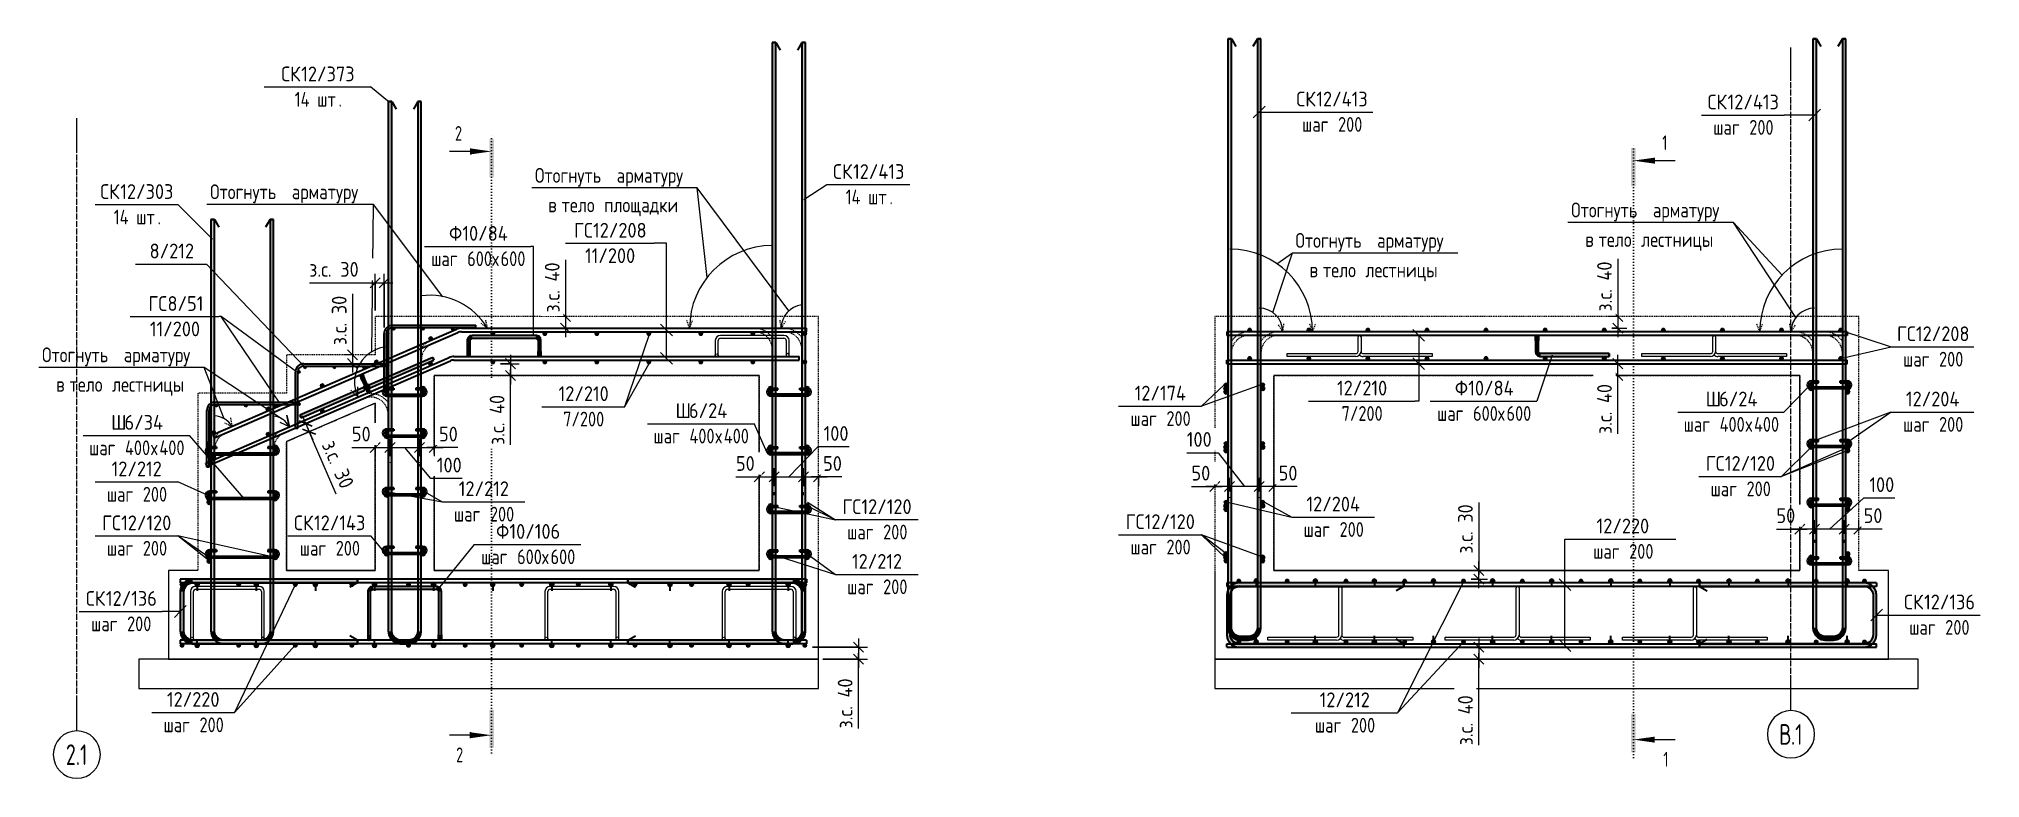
# Model space of a CAD drawing. Header units: millimetres. Extents: x -24758 to -3756, y -1583 to 75054.
# Drawn here: x -14933 to -8362, y -1583 to 920 of the extents above.
import ezdxf

# ---------------------------------------------------------------- set-up
doc = ezdxf.new("R2010")
doc.units = ezdxf.units.MM
for name, pattern in [('01 Штриховая _4 мм_', [6, 3.5, -2.5]), ('02 Штрихпунктирная _20 мм_', [25, 20, -2.5, 0, -2.5]), ('04 Пунктир 10мм', [10, 0, -10])]:
    doc.linetypes.add(name, pattern=pattern)
for name, color, linetype, lineweight in [('AA_Dim', 7, 'Continuous', 9), ('AA_Dim-20', 7, 'Continuous', 9), ('AA_Linii', 7, 'Continuous', 9), ('AA_Oformlenie', 7, 'Continuous', 9), ('AA_Razrez', 7, 'Continuous', 9), ('AA_Vinoska', 7, 'Continuous', 9), ('AF_Element', 7, 'Continuous', 60), ('AF_Element_Опалубка', 7, 'Continuous', 20), ('AF_Perekritie', 7, 'Continuous', 60), ('AF_Perekritie_Опалубка', 7, 'Continuous', 20), ('AF_Stena_Опалубка', 7, 'Continuous', 20), ('KR_Armatura', 7, 'Continuous', 20), ('KR_Armatura_Tonkie', 7, 'Continuous', 20), ('KR_Fundament', 7, 'Continuous', 20), ('Оси', 7, 'Continuous', 9)]:
    doc.layers.add(name, color=color, linetype=linetype, lineweight=lineweight)
doc.styles.add('GOST Common', font='GOST_Common.ttf', dxfattribs={"width": 0.85, "height": 50})
doc.styles.add('ISOCPEUR', font='isocpeur.ttf', dxfattribs={"width": 0.7, "height": 50})
doc.styles.add('ISOCPEUR_1', font='isocpeur.ttf', dxfattribs={"width": 0.9, "height": 50})
doc.styles.add('ISOCPEUR_2', font='isocpeur.ttf', dxfattribs={"width": 0.8, "height": 50})
doc.styles.add('ISOCPEUR_3', font='isocpeur.ttf', dxfattribs={"width": 0.7, "height": 70})
doc.dimstyles.new('01_Точн_3_знака__непрозр_', dxfattribs={"dimscale": 304.8, "dimtxt": 49.799059, "dimasz": 0.111549, "dimexe": 0.098425, "dimexo": 0.065617, "dimgap": 0.016404, "dimtad": 1, "dimdec": 3, "dimrnd": 0.001, "dimdsep": 46, "dimtxsty": 'ISOCPEUR_1', "dimblk1": 'OBLIQUE', "dimblk2": 'OBLIQUE', "dimsah": 1, "dimcen": 0.09, "dimdle": 0.098425, "dimazin": 0, "dimtfac": 1, "dimtdec": 4, "dimtix": 1, "dimtmove": 1, "dimatfit": 3, "dimfxl": 1, "dimtvp": 1, "dimtfill": 1, "dimtolj": 1, "dimtzin": 0, "dimlwd": 18, "dimlwe": 18, "dimarcsym": 2})
doc.dimstyles.new('01_Точн_3_знака__непрозр__З_С_', dxfattribs={"dimscale": 304.8, "dimtxt": 49.799059, "dimasz": 0.111549, "dimexe": 0.098425, "dimexo": 0.065617, "dimgap": 0.016404, "dimtad": 1, "dimdec": 3, "dimrnd": 0.001, "dimdsep": 46, "dimtxsty": 'ISOCPEUR_1', "dimblk1": 'OBLIQUE', "dimblk2": 'OBLIQUE', "dimsah": 1, "dimcen": 0.09, "dimdle": 0.098425, "dimazin": 0, "dimtfac": 1, "dimtdec": 4, "dimtix": 1, "dimtmove": 1, "dimatfit": 3, "dimfxl": 1, "dimtvp": 1, "dimtfill": 1, "dimtolj": 1, "dimtzin": 0, "dimlwd": 18, "dimlwe": 18, "dimarcsym": 2})

msp = doc.modelspace()

# ---------------------------------------------------------------- texts
at = {"layer": 'AA_Razrez', "char_height": 50, "attachment_point": 1, "style": 'ISOCPEUR'}
for s, insert, width in [('\\fISOCPEUR|b0|i0|c204|p34|;\\W.7;2', (-13524.1906, 624.715), 30.303787), ('\\fISOCPEUR|b0|i0|c204|p34|;\\W.7;1', (-9438.24, 593.45), 21.324887), ('\\fISOCPEUR|b0|i0|c204|p34|;\\W.7;2', (-13520.3558, -1479.4387), 30.303787), ('\\fISOCPEUR|b0|i0|c204|p34|;\\W.7;1', (-9434.4052, -1494.3411), 21.324887)]:
    msp.add_mtext(s, dxfattribs=dict(at, insert=insert, width=width))
at = {"layer": 'AA_Vinoska', "char_height": 50, "attachment_point": 1}
for s, insert, width, style in [('СК', (-14112.437, 826.1226), 82.253137, 'ISOCPEUR_1'), ('12/373', (-14044.5714, 826.1226), 222.227775, 'ISOCPEUR_1'), ('14 ', (-14066.647, 740.1415), 92.3544, 'ISOCPEUR_2'), ('шт', (-13990.447, 740.1415), 87.2236, 'ISOCPEUR_2'), ('СК', (-10676.4399, 741.0821), 82.253137, 'ISOCPEUR_1'), ('12/413', (-10608.5743, 741.0821), 215.012587, 'ISOCPEUR_1'), ('СК', (-9284.6234, 731.0821), 82.253137, 'ISOCPEUR_1'), ('12/413', (-9216.7578, 731.0821), 215.012587, 'ISOCPEUR_1'), ('\\fISOCPEUR|b0|i0|c204|p34|;\\W.8;.', (-13918.4803, 740.1415), 14.1097, 'ISOCPEUR_2'), ('шаг', (-10656.9899, 655.101), 116.7257, 'ISOCPEUR_2'), (' 200', (-10560.6816, 655.101), 133.4008, 'ISOCPEUR_2'), ('шаг', (-9265.1734, 645.101), 116.7257, 'ISOCPEUR_2'), (' 200', (-9168.8651, 645.101), 133.4008, 'ISOCPEUR_2'), ('Отогнуть', (-13253.3615, 482.6692), 317.548419, 'GOST Common'), ('\\fGOST Common|b0|i0|c204|p34|;\\W.85; ', (-12991.3579, 482.6692), 17.717294, 'GOST Common'), ('арматуру', (-12976.7397, 482.6692), 316.18555, 'GOST Common'), ('СК', (-12244.556, 495.5917), 82.253137, 'ISOCPEUR_1'), ('12/413', (-12176.6904, 495.5917), 215.012587, 'ISOCPEUR_1'), ('СК', (-14724.9631, 427.7071), 82.253137, 'ISOCPEUR_1'), ('12/303', (-14657.0974, 427.7071), 222.227775, 'ISOCPEUR_1'), ('Отогнуть', (-14353.0299, 427.0398), 317.548419, 'GOST Common'), ('\\fGOST Common|b0|i0|c204|p34|;\\W.85; ', (-14091.0263, 427.0398), 17.717294, 'GOST Common'), ('арматуру', (-14076.408, 427.0398), 316.18555, 'GOST Common'), ('14 ', (-12201.826, 409.6106), 92.3544, 'ISOCPEUR_2'), ('шт', (-12125.626, 409.6106), 87.2236, 'ISOCPEUR_2'), ('14 ', (-14679.1731, 341.726), 92.3544, 'ISOCPEUR_2'), ('\\fGOST Common|b0|i0|c204|p34|;\\W.85;в', (-13208.3115, 382.6692), 36.797456, 'GOST Common'), ('\\fGOST Common|b0|i0|c204|p34|;\\W.85; ', (-13177.9506, 382.6692), 17.717294, 'GOST Common'), ('тело', (-13163.3324, 382.6692), 156.729906, 'GOST Common'), ('\\fGOST Common|b0|i0|c204|p34|;\\W.85; ', (-13034.0173, 382.6692), 17.717294, 'GOST Common'), ('площадки', (-13019.399, 382.6692), 313.459812, 'GOST Common'), ('\\fISOCPEUR|b0|i0|c204|p34|;\\W.8;.', (-12053.6593, 409.6106), 14.1097, 'ISOCPEUR_2'), ('Отогнуть', (-9746.1929, 365.4202), 317.548419, 'GOST Common'), ('\\fGOST Common|b0|i0|c204|p34|;\\W.85; ', (-9484.1892, 365.4202), 17.717294, 'GOST Common'), ('арматуру', (-9469.571, 365.4202), 316.18555, 'GOST Common'), ('шт', (-14602.9731, 341.726), 87.2236, 'ISOCPEUR_2'), ('\\fISOCPEUR|b0|i0|c204|p34|;\\W.8;.', (-14531.0064, 341.726), 14.1097, 'ISOCPEUR_2'), ('\\fISOCPEUR|b0|i0|c204|p34|;\\W.9;Ф', (-13544.3384, 286.3426), 54.835425, 'ISOCPEUR_1'), ('10/84', (-13499.0947, 286.3426), 187.594875, 'ISOCPEUR_1'), ('ГС', (-13121.0634, 296.677), 77.924025, 'ISOCPEUR_1'), ('12/208', (-13056.7697, 296.677), 222.227775, 'ISOCPEUR_1'), ('\\fGOST Common|b0|i0|c204|p34|;\\W.85; ', (-9667.9769, 265.4202), 17.717294, 'GOST Common'), ('\\fGOST Common|b0|i0|c204|p34|;\\W.85; ', (-9524.0436, 265.4202), 17.717294, 'GOST Common'), ('8/212', (-14557.841, 226.4571), 183.265762, 'ISOCPEUR_1'), (' 600', (-13508.2901, 200.3615), 133.4008, 'ISOCPEUR_2'), ('600', (-13369.6484, 200.3615), 103.8987, 'ISOCPEUR_2'), ('11/200', (-13084.0734, 210.6959), 210.683475, 'ISOCPEUR_1'), ('Отогнуть', (-10679.4919, 262.4363), 317.548419, 'GOST Common'), ('\\fGOST Common|b0|i0|c204|p34|;\\W.85; ', (-10417.4882, 262.4363), 17.717294, 'GOST Common'), ('арматуру', (-10402.87, 262.4363), 316.18555, 'GOST Common'), ('\\fGOST Common|b0|i0|c204|p34|;\\W.85;в', (-9698.3379, 265.4202), 36.797456, 'GOST Common'), ('тело', (-9653.3587, 265.4202), 156.729906, 'GOST Common'), ('лестницы', (-9509.4254, 265.4202), 306.645469, 'GOST Common'), ('шаг', (-13604.5984, 200.3615), 116.7257, 'ISOCPEUR_2'), ('\\fISOCPEUR|b0|i0|c204|p34|;\\W.8;х', (-13398.2234, 200.3615), 34.6329, 'ISOCPEUR_2'), ('\\fGOST Common|b0|i0|c204|p34|;\\W.85;в', (-10631.6369, 162.4363), 36.797456, 'GOST Common'), ('\\fGOST Common|b0|i0|c204|p34|;\\W.85; ', (-10601.2759, 162.4363), 17.717294, 'GOST Common'), ('тело', (-10586.6577, 162.4363), 156.729906, 'GOST Common'), ('\\fGOST Common|b0|i0|c204|p34|;\\W.85; ', (-10457.3426, 162.4363), 17.717294, 'GOST Common'), ('лестницы', (-10442.7244, 162.4363), 306.645469, 'GOST Common'), ('ГС', (-14561.6547, 48.6633), 77.924025, 'ISOCPEUR_1'), ('8/51', (-14497.3609, 48.6633), 144.30375, 'ISOCPEUR_1'), ('11/200', (-14556.8847, -37.3178), 210.683475, 'ISOCPEUR_1'), ('ГС', (-8643.6206, -53.739), 77.924025, 'ISOCPEUR_1'), ('12/208', (-8579.3269, -53.739), 222.227775, 'ISOCPEUR_1'), ('Отогнуть', (-14921.7679, -125.0161), 317.548419, 'GOST Common'), ('\\fGOST Common|b0|i0|c204|p34|;\\W.85; ', (-14659.7643, -125.0161), 17.717294, 'GOST Common'), ('арматуру', (-14645.146, -125.0161), 316.18555, 'GOST Common'), ('шаг', (-8622.9106, -139.72), 116.7257, 'ISOCPEUR_2'), (' 200', (-8526.6023, -139.72), 133.4008, 'ISOCPEUR_2'), ('\\fGOST Common|b0|i0|c204|p34|;\\W.85;в', (-14873.9129, -225.0161), 36.797456, 'GOST Common'), ('\\fGOST Common|b0|i0|c204|p34|;\\W.85; ', (-14843.552, -225.0161), 17.717294, 'GOST Common'), ('тело', (-14828.9337, -225.0161), 156.729906, 'GOST Common'), ('\\fGOST Common|b0|i0|c204|p34|;\\W.85; ', (-14699.6186, -225.0161), 17.717294, 'GOST Common'), ('лестницы', (-14685.0004, -225.0161), 306.645469, 'GOST Common'), ('12/210', (-13173.5497, -256.629), 210.683475, 'ISOCPEUR_1'), ('12/174', (-11223.4614, -254.7266), 215.012587, 'ISOCPEUR_1'), ('12/210', (-10538.6619, -237.5895), 210.683475, 'ISOCPEUR_1'), ('\\fISOCPEUR|b0|i0|c204|p34|;\\W.9;Ф', (-10139.7905, -237.5895), 54.835425, 'ISOCPEUR_1'), ('10/84', (-10094.5468, -237.5895), 187.594875, 'ISOCPEUR_1'), ('\\fISOCPEUR|b0|i0|c204|p34|;\\W.9;Ш', (-12777.5604, -313.9782), 54.835425, 'ISOCPEUR_1'), ('6/24', (-12732.3166, -313.9782), 160.177163, 'ISOCPEUR_1'), ('7/200', (-10523.1819, -323.5706), 173.1645, 'ISOCPEUR_2'), (' 600', (-10103.7422, -323.5706), 133.4008, 'ISOCPEUR_2'), ('600', (-9965.1005, -323.5706), 103.8987, 'ISOCPEUR_2'), ('\\fISOCPEUR|b0|i0|c204|p34|;\\W.9;Ш', (-9290.6934, -274.4975), 54.835425, 'ISOCPEUR_1'), ('6/24', (-9245.4497, -274.4975), 160.177163, 'ISOCPEUR_1'), ('12/204', (-8613.2006, -274.4975), 226.556887, 'ISOCPEUR_1'), ('\\fISOCPEUR|b0|i0|c204|p34|;\\W.9;Ш', (-14687.9731, -353.7967), 54.835425, 'ISOCPEUR_1'), ('6/34', (-14642.7293, -353.7967), 160.177163, 'ISOCPEUR_1'), ('7/200', (-13158.0697, -342.61), 173.1645, 'ISOCPEUR_2'), ('шаг', (-11237.9414, -340.7076), 116.7257, 'ISOCPEUR_2'), (' 200', (-11141.6331, -340.7076), 133.4008, 'ISOCPEUR_2'), ('шаг', (-10200.0505, -323.5706), 116.7257, 'ISOCPEUR_2'), ('\\fISOCPEUR|b0|i0|c204|p34|;\\W.8;х', (-9993.6755, -323.5706), 34.6329, 'ISOCPEUR_2'), ('шаг', (-9365.4934, -360.4786), 116.7257, 'ISOCPEUR_2'), (' 400', (-9269.1851, -360.4786), 137.2489, 'ISOCPEUR_2'), ('\\fISOCPEUR|b0|i0|c204|p34|;\\W.8;х', (-9155.9434, -360.4786), 34.6329, 'ISOCPEUR_2'), ('400', (-9127.3684, -360.4786), 107.7468, 'ISOCPEUR_2'), ('шаг', (-8622.9106, -360.4786), 116.7257, 'ISOCPEUR_2'), (' 200', (-8526.6023, -360.4786), 133.4008, 'ISOCPEUR_2'), ('шаг', (-14762.7731, -439.7778), 116.7257, 'ISOCPEUR_2'), (' 400', (-14666.4647, -439.7778), 137.2489, 'ISOCPEUR_2'), ('\\fISOCPEUR|b0|i0|c204|p34|;\\W.8;х', (-14553.2231, -439.7778), 34.6329, 'ISOCPEUR_2'), ('400', (-14524.6481, -439.7778), 107.7468, 'ISOCPEUR_2'), ('шаг', (-12852.3604, -399.9593), 116.7257, 'ISOCPEUR_2'), (' 400', (-12756.0521, -399.9593), 137.2489, 'ISOCPEUR_2'), ('\\fISOCPEUR|b0|i0|c204|p34|;\\W.8;х', (-12642.8104, -399.9593), 34.6329, 'ISOCPEUR_2'), ('12/212', (-14686.1731, -511.1496), 210.683475, 'ISOCPEUR_1'), ('ГС', (-9290.3027, -492.7819), 77.924025, 'ISOCPEUR_1'), ('12/120', (-9226.009, -492.7819), 210.683475, 'ISOCPEUR_1'), ('шаг', (-14702.4531, -597.1306), 116.7257, 'ISOCPEUR_2'), (' 200', (-14606.1447, -597.1306), 133.4008, 'ISOCPEUR_2'), ('шаг', (-9274.3627, -578.7629), 116.7257, 'ISOCPEUR_2'), ('ГС', (-14718.3931, -693.9142), 77.924025, 'ISOCPEUR_1'), ('12/120', (-14654.0993, -693.9142), 210.683475, 'ISOCPEUR_1'), ('шаг', (-13527.6111, -664.4245), 116.7257, 'ISOCPEUR_2'), (' 200', (-13431.3027, -664.4245), 133.4008, 'ISOCPEUR_2'), ('\\fISOCPEUR|b0|i0|c204|p34|;\\W.9;Ф', (-13385.0202, -722.8854), 54.835425, 'ISOCPEUR_1'), ('ГС', (-11253.8814, -689.9274), 77.924025, 'ISOCPEUR_1'), ('12/120', (-11189.5877, -689.9274), 210.683475, 'ISOCPEUR_1'), (' 200', (-10555.5213, -716.3808), 133.4008, 'ISOCPEUR_2'), ('12/220', (-9660.1813, -704.557), 222.227775, 'ISOCPEUR_1'), (' 200', (-14606.1447, -779.8953), 133.4008, 'ISOCPEUR_2'), (' 200', (-13953.2134, -779.8953), 133.4008, 'ISOCPEUR_2'), ('10/106', (-13339.7764, -722.8854), 210.683475, 'ISOCPEUR_1'), ('шаг', (-12196.7211, -725.0557), 116.7257, 'ISOCPEUR_2'), (' 200', (-12100.4128, -725.0557), 133.4008, 'ISOCPEUR_2'), (' 200', (-11141.6331, -775.9085), 133.4008, 'ISOCPEUR_2'), ('шаг', (-10651.8296, -716.3808), 116.7257, 'ISOCPEUR_2'), ('шаг', (-14702.4531, -779.8953), 116.7257, 'ISOCPEUR_2'), ('шаг', (-14049.5217, -779.8953), 116.7257, 'ISOCPEUR_2'), ('шаг', (-13435.7402, -808.8665), 116.7257, 'ISOCPEUR_2'), (' 600', (-13339.4319, -808.8665), 133.4008, 'ISOCPEUR_2'), ('\\fISOCPEUR|b0|i0|c204|p34|;\\W.8;х', (-13229.3652, -808.8665), 34.6329, 'ISOCPEUR_2'), ('600', (-13200.7902, -808.8665), 103.8987, 'ISOCPEUR_2'), ('12/212', (-12180.4411, -824.4674), 210.683475, 'ISOCPEUR_1'), ('шаг', (-11237.9414, -775.9085), 116.7257, 'ISOCPEUR_2'), ('шаг', (-9671.6913, -790.5381), 116.7257, 'ISOCPEUR_2'), (' 200', (-9575.383, -790.5381), 133.4008, 'ISOCPEUR_2'), (' 200', (-12100.4128, -910.4485), 133.4008, 'ISOCPEUR_2'), ('СК', (-14773.5296, -949.9179), 82.253137, 'ISOCPEUR_1'), ('12/136', (-14705.664, -949.9179), 210.683475, 'ISOCPEUR_1'), ('шаг', (-12196.7211, -910.4485), 116.7257, 'ISOCPEUR_2'), ('СК', (-8619.5823, -961.9179), 82.253137, 'ISOCPEUR_1'), ('12/136', (-8551.7167, -961.9179), 210.683475, 'ISOCPEUR_1'), ('шаг', (-14755.7896, -1035.899), 116.7257, 'ISOCPEUR_2'), (' 200', (-14659.4813, -1035.899), 133.4008, 'ISOCPEUR_2'), (' 200', (-8505.534, -1047.899), 133.4008, 'ISOCPEUR_2'), ('шаг', (-8601.8423, -1047.899), 116.7257, 'ISOCPEUR_2'), ('12/220', (-14499.1171, -1291.8571), 222.227775, 'ISOCPEUR_1'), ('12/212', (-10597.2685, -1293.0775), 210.683475, 'ISOCPEUR_1'), (' 200', (-14414.3188, -1377.8382), 133.4008, 'ISOCPEUR_2'), (' 200', (-10517.2402, -1379.0585), 133.4008, 'ISOCPEUR_2'), ('шаг', (-14510.6271, -1377.8382), 116.7257, 'ISOCPEUR_2'), ('шаг', (-10613.5485, -1379.0585), 116.7257, 'ISOCPEUR_2')]:
    msp.add_mtext(s, dxfattribs=dict(at, insert=insert, width=width, style=style))
at = {"layer": 'Оси', "char_height": 70, "attachment_point": 1, "style": 'ISOCPEUR_3'}
for s, insert, width in [('\\fISOCPEUR|b0|i0|c204|p34|;\\W.7;В', (-9042.1191, -1400.3764), 48.261587), ('.1', (-9002.2993, -1400.3764), 48.261587), ('2.1', (-14841.1293, -1469.001), 89.789)]:
    msp.add_mtext(s, dxfattribs=dict(at, insert=insert, width=width))

# ---------------------------------------------------------------- blocks, each defined once
blk = doc.blocks.new('Лестница тип 2 ед1 - Лестница тип 2 ед1-3669405-Сечение 2')
at = {"layer": 'AF_Perekritie', "linetype": '01 Штриховая _4 мм_', "lineweight": 20}
for p, q in [((-23575.1, -150), (-23575.1, -280)), ((-23275.1, -150), (-23575.1, -150)), ((-23575.1, -280), (-23875.1, -280)), ((-23875.1, -280), (-23875.1, -480)), ((-23575.1, -443.5), (-23275.1, -313.5)), ((-23575.1, -480), (-23575.1, -443.5))]:
    blk.add_line(p, q, dxfattribs=at)
blk = doc.blocks.new('Лестница тип 2 ед2 - Лестница тип 2 ед1-3683842-Сечение 2')
at = {"layer": 'AF_Element', "lineweight": 20}
for p, q in [((-23075.1, -220), (-23075.1, -880)), ((-21975.1, -220), (-23075.1, -220)), ((-21975.1, -880), (-21975.1, -220)), ((-23275.1, -313.5), (-23575.1, -443.5)), ((-23275.1, -880), (-23275.1, -313.5)), ((-23575.1, -443.5), (-23575.1, -880)), ((-23575.1, -880), (-23275.1, -880)), ((-23075.1, -880), (-21975.1, -880))]:
    blk.add_line(p, q, dxfattribs=at)
blk = doc.blocks.new('350_Стержень П торец СК-СГ _НесАрм_РабПлоск_ - 350_Стержень П торец СК-СГ _НесАрм_РабПлоск_-3713996-Сечение 2')
at = {"layer": 'KR_Armatura_Tonkie', "lineweight": 35}
for points in [[(-23677.6, -934), (-23676, -933.8), (-23674.6, -933.2), (-23673.3, -932.2), (-23672.4, -931), (-23671.8, -929.6), (-23671.6, -928), (-23671.8, -926.4), (-23672.4, -925), (-23673.3, -923.8), (-23674.6, -922.8), (-23676, -922.2), (-23677.6, -922), (-23679.1, -922.2), (-23680.6, -922.8), (-23681.8, -923.8), (-23682.8, -925), (-23683.4, -926.9), (-23683.6, -928), (-23683.4, -929.6), (-23682.8, -931), (-23681.8, -932.2), (-23680.6, -933.2), (-23679.1, -933.8)], [(-23677.6, -934), (-23676, -933.8), (-23674.6, -933.2), (-23673.3, -932.2), (-23672.4, -931), (-23671.8, -929.6), (-23671.6, -928), (-23671.8, -926.4), (-23672.4, -925), (-23673.3, -923.8), (-23674.6, -922.8), (-23676, -922.2), (-23677.6, -922), (-23679.1, -922.2), (-23680.6, -922.8), (-23681.8, -923.8), (-23682.8, -925), (-23683.4, -926.9), (-23683.6, -928), (-23683.4, -929.6), (-23682.8, -931), (-23681.8, -932.2), (-23680.6, -933.2), (-23679.1, -933.8)], [(-23677.6, -1140), (-23676, -1139.8), (-23674.6, -1139.2), (-23673.3, -1138.2), (-23672.4, -1137), (-23671.8, -1135.6), (-23671.6, -1134), (-23671.8, -1132.4), (-23672.4, -1131), (-23673.3, -1129.8), (-23674.6, -1128.8), (-23676, -1128.2), (-23677.6, -1128), (-23679.1, -1128.2), (-23680.6, -1128.8), (-23681.8, -1129.8), (-23682.8, -1131), (-23683.4, -1132.4), (-23683.6, -1134), (-23683.4, -1135.6), (-23682.8, -1137), (-23681.8, -1138.2), (-23680.6, -1139.2), (-23679.1, -1139.8), (-23677.6, -1140)], [(-23677.6, -1140), (-23676, -1139.8), (-23674.6, -1139.2), (-23673.3, -1138.2), (-23672.4, -1137), (-23671.8, -1135.6), (-23671.6, -1134), (-23671.8, -1132.4), (-23672.4, -1131), (-23673.3, -1129.8), (-23674.6, -1128.8), (-23676, -1128.2), (-23677.6, -1128), (-23679.1, -1128.2), (-23680.6, -1128.8), (-23681.8, -1129.8), (-23682.8, -1131), (-23683.4, -1132.4), (-23683.6, -1134), (-23683.4, -1135.6), (-23682.8, -1137), (-23681.8, -1138.2), (-23680.6, -1139.2), (-23679.1, -1139.8), (-23677.6, -1140)]]:
    blk.add_hatch(color=256, dxfattribs=at).paths.add_polyline_path(points)
at = {"layer": 'AA_Oformlenie'}
for centre, start, end in [((-23677.6, -928), 0, 180), ((-23677.6, -928), 180, 0), ((-23677.6, -1134), 0, 180), ((-23677.6, -1134), 180, 0)]:
    blk.add_arc(centre, 6, start, end, dxfattribs=at)
at = {"layer": 'KR_Armatura_Tonkie', "lineweight": 35}
for p, q in [((-23677.6, -934), (-23677.6, -949)), ((-23677.6, -1128), (-23677.6, -1113))]:
    blk.add_line(p, q, dxfattribs=at)
for centre in [(-23677.6, -928), (-23677.6, -1134)]:
    blk.add_circle(centre, 6, dxfattribs=at)
for centre, start, end in [((-23677.6, -928), 90, 270), ((-23677.6, -928), 270, 90), ((-23677.6, -1134), 90, 270), ((-23677.6, -1134), 270, 90)]:
    blk.add_arc(centre, 6, start, end, dxfattribs=at)
blk = doc.blocks.new('350_Стержень П торец СК-СГ _НесАрм_РабПлоск_ - 350_Стержень П торец СК-СГ _НесАрм_РабПлоск_-V1-Сечение 2')
at = {"layer": 'KR_Armatura_Tonkie', "lineweight": 35}
for points in [[(-23477.6, -934), (-23476, -933.8), (-23474.6, -933.2), (-23473.3, -932.2), (-23472.4, -931), (-23471.8, -929.6), (-23471.6, -928), (-23471.8, -926.4), (-23472.4, -925), (-23473.3, -923.8), (-23474.6, -922.8), (-23476, -922.2), (-23477.6, -922), (-23479.1, -922.2), (-23480.6, -922.8), (-23481.8, -923.8), (-23482.8, -925), (-23483.4, -926.9), (-23483.6, -928), (-23483.4, -929.6), (-23482.8, -931), (-23481.8, -932.2), (-23480.6, -933.2), (-23479.1, -933.8)], [(-23477.6, -934), (-23476, -933.8), (-23474.6, -933.2), (-23473.3, -932.2), (-23472.4, -931), (-23471.8, -929.6), (-23471.6, -928), (-23471.8, -926.4), (-23472.4, -925), (-23473.3, -923.8), (-23474.6, -922.8), (-23476, -922.2), (-23477.6, -922), (-23479.1, -922.2), (-23480.6, -922.8), (-23481.8, -923.8), (-23482.8, -925), (-23483.4, -926.9), (-23483.6, -928), (-23483.4, -929.6), (-23482.8, -931), (-23481.8, -932.2), (-23480.6, -933.2), (-23479.1, -933.8)], [(-23477.6, -1140), (-23476, -1139.8), (-23474.6, -1139.2), (-23473.3, -1138.2), (-23472.4, -1137), (-23471.8, -1135.6), (-23471.6, -1134), (-23471.8, -1132.4), (-23472.4, -1131), (-23473.3, -1129.8), (-23474.6, -1128.8), (-23476, -1128.2), (-23477.6, -1128), (-23479.1, -1128.2), (-23480.6, -1128.8), (-23481.8, -1129.8), (-23482.8, -1131), (-23483.4, -1132.4), (-23483.6, -1134), (-23483.4, -1135.6), (-23482.8, -1137), (-23481.8, -1138.2), (-23480.6, -1139.2), (-23479.1, -1139.8)]]:
    blk.add_hatch(color=256, dxfattribs=at).paths.add_polyline_path(points)
h = blk.add_hatch(color=256, dxfattribs=at)
h.paths.add_polyline_path([(-23472.4, -1131), (-23473.3, -1129.8), (-23474.6, -1128.8), (-23476, -1128.2), (-23477.6, -1128)])
h.paths.add_polyline_path([(-23477.6, -1140), (-23476, -1139.8), (-23474.6, -1139.2), (-23473.3, -1138.2), (-23472.4, -1137), (-23471.8, -1135.6), (-23471.6, -1134), (-23471.8, -1132.4), (-23472.4, -1131), (-23477.6, -1128), (-23479.1, -1128.2), (-23480.6, -1128.8), (-23481.8, -1129.8), (-23482.8, -1131), (-23483.4, -1132.4), (-23483.6, -1134), (-23483.4, -1135.6), (-23482.8, -1137), (-23481.8, -1138.2), (-23480.6, -1139.2), (-23479.1, -1139.8)])
at = {"layer": 'AA_Oformlenie'}
for centre, start, end in [((-23477.6, -928), 0, 180), ((-23477.6, -928), 180, 0), ((-23477.6, -1134), 0, 180), ((-23477.6, -1134), 180, 0)]:
    blk.add_arc(centre, 6, start, end, dxfattribs=at)
at = {"layer": 'KR_Armatura_Tonkie', "lineweight": 35}
for p, q in [((-23477.6, -934), (-23477.6, -949)), ((-23477.6, -1128), (-23477.6, -1113))]:
    blk.add_line(p, q, dxfattribs=at)
for centre in [(-23477.6, -928), (-23477.6, -1134)]:
    blk.add_circle(centre, 6, dxfattribs=at)
for centre, start, end in [((-23477.6, -928), 90, 270), ((-23477.6, -928), 270, 90), ((-23477.6, -1134), 90, 270), ((-23477.6, -1134), 270, 90)]:
    blk.add_arc(centre, 6, start, end, dxfattribs=at)
blk = doc.blocks.new('350_Стержень П торец СК-СГ _НесАрм_РабПлоск_ - 350_Стержень П торец СК-СГ _НесАрм_РабПлоск_-3713113-Сечение 2')
at = {"layer": 'KR_Armatura_Tonkie', "lineweight": 35}
for p, q in [((-23335.1, -910), (-23893.1, -910)), ((-23335.1, -922), (-23335.1, -910)), ((-23335.1, -910), (-23335.1, -922)), ((-23935.1, -952), (-23935.1, -1086)), ((-23923.1, -1086), (-23923.1, -952)), ((-23893.1, -922), (-23335.1, -922)), ((-23335.1, -922), (-23361, -937)), ((-23335.1, -1116), (-23893.1, -1116)), ((-23335.1, -1116), (-23361, -1101)), ((-23335.1, -1116), (-23335.1, -1128)), ((-23335.1, -1128), (-23335.1, -1116)), ((-23893.1, -1128), (-23335.1, -1128))]:
    blk.add_line(p, q, dxfattribs=at)
at = {"layer": 'KR_Armatura_Tonkie', "lineweight": 35, "flags": 128}
for points in [[(-23893.1, -910), (-23905.7, -912), (-23917.3, -917.7), (-23926.5, -926.6), (-23932.6, -937.9), (-23935, -950.5), (-23935.1, -952)], [(-23923.1, -952), (-23921.1, -941.3), (-23915.5, -932.1), (-23907, -925.4), (-23896.6, -922.2), (-23893.1, -922)], [(-23935.1, -1086), (-23933.1, -1098.7), (-23927.4, -1110.2), (-23918.5, -1119.4), (-23907.2, -1125.5), (-23894.6, -1128), (-23893.1, -1128)], [(-23893.1, -1116), (-23903.7, -1114), (-23913, -1108.4), (-23919.7, -1099.9), (-23922.9, -1089.5), (-23923.1, -1086)]]:
    blk.add_lwpolyline(points, dxfattribs=at)
blk = doc.blocks.new('350_Стержень П торец СК-СГ _НесАрм_РабПлоск_ - 350_Стержень П торец СК-СГ _НесАрм_РабПлоск_-V2-Сечение 2')
at = {"layer": 'KR_Armatura_Tonkie', "lineweight": 35}
for points in [[(-23935.1, -952), (-23923.1, -952), (-23922, -944.2), (-23918.7, -936.6), (-23914.3, -930.8), (-23908.1, -926), (-23900.8, -923), (-23893.1, -921.8), (-23893.1, -910), (-23903.9, -911.4), (-23914.1, -915.6), (-23922.8, -922.3), (-23929.4, -931), (-23933.6, -941.1), (-23934.3, -945.9)], [(-23418.4, -922), (-23335.1, -921.8), (-23335.1, -910), (-23893.1, -910.2), (-23893.1, -922), (-23433.2, -922)], [(-23929.1, -1086), (-23923.1, -1086), (-23923.3, -952), (-23935.1, -952), (-23934.9, -1086), (-23930.6, -1086)], [(-23893.1, -1128), (-23893.1, -1116), (-23900.9, -1114.9), (-23908.5, -1111.7), (-23914.3, -1107.2), (-23919, -1101), (-23922, -1093.8), (-23923.3, -1086), (-23935.1, -1086), (-23933.6, -1096.9), (-23929.4, -1107), (-23922.8, -1115.7), (-23914.1, -1122.4), (-23903.9, -1126.6), (-23897.2, -1127.5)], [(-23448, -1128), (-23335.1, -1127.8), (-23335.1, -1116), (-23893.1, -1116.2), (-23893.1, -1128), (-23477.6, -1128)]]:
    blk.add_hatch(color=256, dxfattribs=at).paths.add_polyline_path(points)
for p, q in [((-23335.1, -910), (-23893.1, -910)), ((-23335.1, -922), (-23335.1, -910)), ((-23335.1, -910), (-23335.1, -922)), ((-23935.1, -952), (-23935.1, -1086)), ((-23923.1, -1086), (-23923.1, -952)), ((-23893.1, -922), (-23335.1, -922)), ((-23335.1, -922), (-23361, -937)), ((-23335.1, -1116), (-23893.1, -1116)), ((-23335.1, -1116), (-23361, -1101)), ((-23335.1, -1116), (-23335.1, -1128)), ((-23335.1, -1128), (-23335.1, -1116)), ((-23893.1, -1128), (-23335.1, -1128))]:
    blk.add_line(p, q, dxfattribs=at)
at = {"layer": 'KR_Armatura_Tonkie', "lineweight": 35, "flags": 128}
for points in [[(-23893.1, -910), (-23905.7, -912), (-23917.3, -917.7), (-23926.5, -926.6), (-23932.6, -937.9), (-23935, -950.5), (-23935.1, -952)], [(-23923.1, -952), (-23921.1, -941.3), (-23915.5, -932.1), (-23907, -925.4), (-23896.6, -922.2), (-23893.1, -922)], [(-23935.1, -1086), (-23933.1, -1098.7), (-23927.4, -1110.2), (-23918.5, -1119.4), (-23907.2, -1125.5), (-23894.6, -1128), (-23893.1, -1128)], [(-23893.1, -1116), (-23903.7, -1114), (-23913, -1108.4), (-23919.7, -1099.9), (-23922.9, -1089.5), (-23923.1, -1086)]]:
    blk.add_lwpolyline(points, dxfattribs=at)
blk = doc.blocks.new('261_Лягушка _НесАрм_РабПлоск_ - 10 А240-3855019-Сечение 2')
at = {"layer": 'KR_Armatura_Tonkie', "lineweight": 35}
for points in [[(-23300.6, -951.5), (-23295.6, -951.5), (-23291.9, -942.7), (-23283.1, -939), (-23283.1, -934), (-23288, -934.7), (-23290.9, -936.2), (-23294.2, -938.4), (-23295.5, -939.5), (-23297.8, -942.1), (-23299.9, -946.9), (-23300.1, -948)], [(-23300.4, -1098.5), (-23295.6, -1098.5), (-23295.6, -951.5), (-23300.6, -951.5), (-23300.6, -1098.5)], [(-23295.6, -951.5), (-23290.6, -951.5), (-23290.3, -950.3), (-23288.6, -945.9), (-23283.1, -943.8), (-23283.1, -939), (-23291.9, -942.7), (-23294.3, -948.4)], [(-23290.6, -1098.5), (-23290.7, -951.5), (-23295.6, -951.5), (-23295.6, -1098.5), (-23290.7, -1098.5)], [(-23050.6, -951.5), (-23051.3, -946.6), (-23052.7, -943.7), (-23055, -940.3), (-23055.6, -939.5), (-23058.7, -936.7), (-23063.5, -934.7), (-23068.1, -934.2), (-23068.1, -939), (-23059.2, -942.7), (-23055.6, -951.5), (-23050.7, -951.5)], [(-23059.1, -951.5), (-23055.6, -951.5), (-23059.2, -942.7), (-23068.1, -939), (-23068.1, -944), (-23066.9, -944.3), (-23062.5, -945.9), (-23060.4, -951.5), (-23059.8, -951.5)], [(-23055.6, -1098.5), (-23055.6, -951.5), (-23060.6, -951.5), (-23060.4, -1098.5), (-23056.9, -1098.5)], [(-23055.6, -1098.5), (-23050.6, -1098.5), (-23050.7, -951.5), (-23055.6, -951.5), (-23055.6, -1096.8)], [(-23295.6, -1116), (-23295.6, -1098.5), (-23300.6, -1098.5), (-23300.4, -1108.9), (-23300.4, -1112.1), (-23300.1, -1113.1), (-23299.9, -1113.5), (-23298.9, -1114.7), (-23298.1, -1115.3), (-23296.9, -1115.8)], [(-23295.6, -1116), (-23294.3, -1115.8), (-23293.1, -1115.3), (-23292, -1114.5), (-23291.2, -1113.5), (-23290.7, -1111.8), (-23290.6, -1111), (-23290.7, -1104.9), (-23290.7, -1098.5), (-23295.6, -1098.5), (-23295.6, -1114.7)], [(-23060.6, -1111), (-23060.4, -1109.7), (-23059.9, -1108.5), (-23059.1, -1107.5), (-23058.1, -1106.7), (-23056.9, -1106.2), (-23055.6, -1106), (-23055.6, -1098.5), (-23060.6, -1098.5), (-23060.5, -1110)], [(-23055.6, -1116), (-23054.3, -1115.8), (-23052.5, -1114.9), (-23052, -1114.5), (-23051.2, -1113.5), (-23050.7, -1112.3), (-23050.6, -1111), (-23050.7, -1109.7), (-23051.2, -1108.5), (-23052, -1107.5), (-23053.1, -1106.7), (-23054.3, -1106.2), (-23055.6, -1106), (-23056.9, -1106.2), (-23058.1, -1106.7), (-23059.1, -1107.5), (-23059.9, -1108.5), (-23060.4, -1109.7), (-23060.6, -1111), (-23060.4, -1112.3), (-23059.9, -1113.5), (-23058.6, -1114.9), (-23058.1, -1115.3), (-23056.9, -1115.8)], [(-23050.7, -1109.7), (-23050.7, -1106.2), (-23050.7, -1098.5), (-23055.6, -1098.5), (-23055.6, -1106), (-23054.3, -1106.2), (-23053.1, -1106.7), (-23051.6, -1108), (-23051.2, -1108.5)]]:
    blk.add_hatch(color=256, dxfattribs=at).paths.add_polyline_path(points)
h = blk.add_hatch(color=256, dxfattribs=at)
h.paths.add_polyline_path([(-23283.1, -939), (-23231.1, -939), (-23231.1, -934), (-23283.1, -934.2), (-23283.1, -937.7)])
h.paths.add_polyline_path([(-23219.1, -939), (-23131.1, -939), (-23131.1, -934), (-23219.1, -934.2), (-23219.1, -938.6)])
h.paths.add_polyline_path([(-23078.2, -939), (-23068.1, -939), (-23068.1, -934), (-23119.1, -934.2), (-23119.1, -939), (-23093, -939)])
h = blk.add_hatch(color=256, dxfattribs=at)
h.paths.add_polyline_path([(-23231.1, -944), (-23231.1, -939), (-23283.1, -939), (-23283.1, -944), (-23240.9, -944)])
h.paths.add_polyline_path([(-23219.1, -944), (-23131.1, -943.8), (-23131.1, -939), (-23219.1, -939), (-23219.1, -943.9)])
h.paths.add_polyline_path([(-23068.9, -944), (-23068.1, -943.8), (-23068.1, -939), (-23119.1, -939), (-23119.1, -944), (-23078.2, -944)])
for p, q in [((-23300.6, -951.5), (-23300.6, -1098.5)), ((-23290.6, -1098.5), (-23290.6, -951.5)), ((-23068.1, -934), (-23283.1, -934)), ((-23283.1, -944), (-23068.1, -944)), ((-23060.6, -951.5), (-23060.6, -1098.5)), ((-23050.6, -1098.5), (-23050.6, -951.5))]:
    blk.add_line(p, q, dxfattribs=at)
at = {"layer": 'KR_Armatura_Tonkie', "lineweight": 35, "flags": 128}
for points in [[(-23283.1, -934), (-23291.1, -935.9), (-23297.3, -941.3), (-23300.4, -949), (-23300.6, -951.5)], [(-23290.6, -951.5), (-23288.7, -946.5), (-23283.9, -944.1), (-23283.1, -944)], [(-23050.6, -951.5), (-23052.5, -943.5), (-23057.9, -937.3), (-23065.5, -934.2), (-23068.1, -934)], [(-23068.1, -944), (-23063.1, -945.9), (-23060.6, -950.6), (-23060.6, -951.5)], [(-23300.6, -1098.5), (-23300.6, -1105.2), (-23300.6, -1109.8), (-23300.6, -1111)], [(-23290.6, -1111), (-23290.6, -1109.1), (-23290.6, -1103.9), (-23290.6, -1098.5)], [(-23060.6, -1111), (-23060.6, -1109.1), (-23060.6, -1103.9), (-23060.6, -1098.5)], [(-23060.6, -1111), (-23058.7, -1107.1), (-23055.6, -1106)], [(-23055.6, -1116), (-23059.4, -1114.1), (-23060.6, -1111)], [(-23055.6, -1106), (-23051.7, -1107.9), (-23050.6, -1111)], [(-23050.6, -1111), (-23052.4, -1114.9), (-23055.6, -1116)], [(-23050.6, -1098.5), (-23050.6, -1105.2), (-23050.6, -1109.8), (-23050.6, -1111)]]:
    blk.add_lwpolyline(points, dxfattribs=at)
at = {"layer": 'KR_Armatura_Tonkie', "lineweight": 35}
for centre, start, end in [((-23295.6, -1111), 90, 270), ((-23295.6, -1111), 270, 90), ((-23055.6, -1111), 90, 270), ((-23055.6, -1111), 270, 90)]:
    blk.add_arc(centre, 5, start, end, dxfattribs=at)
blk = doc.blocks.new('351_Ряд стержней П переменный шаг _НесАрм_РабПлоск_ - Тип 1-3896515-Сечение 2')
at = {"layer": 'KR_Armatura_Tonkie', "lineweight": 35}
h = blk.add_hatch(color=256, dxfattribs=at)
h.paths.add_polyline_path([(-21925.1, -1086), (-21919.1, -1086), (-21919.3, -922), (-21931.1, -922), (-21930.9, -1086), (-21926.6, -1086)])
h.paths.add_polyline_path([(-21931.1, -910), (-21919.1, -910), (-21919.3, 908), (-21931.1, 908), (-21931.1, -901.9)])
for points in [[(-21819.9, -1086), (-21819.1, -1086), (-21819.3, 908), (-21831.1, 908), (-21830.9, -924.3), (-21825.7, -931), (-21821.5, -941.1), (-21820.1, -952), (-21820.1, -1086)], [(-21889.1, -1116), (-21897.4, -1114.8), (-21904.1, -1112), (-21910.3, -1107.2), (-21915, -1101), (-21918, -1093.8), (-21919.3, -1086), (-21931.1, -1086), (-21929.6, -1096.9), (-21925.4, -1107), (-21918.4, -1116), (-21890.4, -1116)], [(-21861.1, -1128), (-21849.7, -1126.4), (-21839.8, -1122.2), (-21831, -1115.3), (-21824.5, -1106.5), (-21820.5, -1096.9), (-21819.3, -1086), (-21820.1, -1086), (-21821.8, -1097.5), (-21825.7, -1107), (-21832.4, -1115.7), (-21841.3, -1122.5), (-21852, -1126.7), (-21861.1, -1127.9)], [(-21861.1, -1128), (-21861.1, -1127.9), (-21862.1, -1128)]]:
    blk.add_hatch(color=256, dxfattribs=at).paths.add_polyline_path(points)
for p, q in [((-21931.1, 908), (-21931.1, -1086)), ((-21919.1, 908), (-21931.1, 908)), ((-21931.1, 908), (-21919.1, 908)), ((-21931.1, 908), (-21931.1, -1086)), ((-21919.1, 908), (-21931.1, 908)), ((-21931.1, 908), (-21919.1, 908)), ((-21931.1, 908), (-21931.1, -1086)), ((-21919.1, 908), (-21931.1, 908)), ((-21931.1, 908), (-21919.1, 908)), ((-21931.1, 908), (-21931.1, -1086)), ((-21919.1, 908), (-21931.1, 908)), ((-21931.1, 908), (-21919.1, 908)), ((-21931.1, 908), (-21931.1, -1086)), ((-21919.1, 908), (-21931.1, 908)), ((-21931.1, 908), (-21919.1, 908)), ((-21931.1, 908), (-21931.1, -1086)), ((-21919.1, 908), (-21931.1, 908)), ((-21931.1, 908), (-21919.1, 908)), ((-21919.1, -1086), (-21919.1, 908)), ((-21919.1, 908), (-21904.1, 882)), ((-21919.1, -1086), (-21919.1, 908)), ((-21919.1, 908), (-21904.1, 882)), ((-21919.1, -1086), (-21919.1, 908)), ((-21919.1, 908), (-21904.1, 882)), ((-21919.1, -1086), (-21919.1, 908)), ((-21919.1, 908), (-21904.1, 882)), ((-21919.1, -1086), (-21919.1, 908)), ((-21919.1, 908), (-21904.1, 882)), ((-21919.1, -1086), (-21919.1, 908)), ((-21919.1, 908), (-21904.1, 882)), ((-21831.1, 908), (-21846.1, 882)), ((-21831.1, 908), (-21846.1, 882)), ((-21831.1, 908), (-21846.1, 882)), ((-21831.1, 908), (-21846.1, 882)), ((-21831.1, 908), (-21846.1, 882)), ((-21831.1, 908), (-21846.1, 882)), ((-21831.1, 908), (-21831.1, -1086)), ((-21831.1, 908), (-21819.1, 908)), ((-21819.1, 908), (-21831.1, 908)), ((-21831.1, 908), (-21831.1, -1086)), ((-21831.1, 908), (-21819.1, 908)), ((-21819.1, 908), (-21831.1, 908)), ((-21831.1, 908), (-21831.1, -1086)), ((-21831.1, 908), (-21819.1, 908)), ((-21819.1, 908), (-21831.1, 908)), ((-21831.1, 908), (-21831.1, -1086)), ((-21831.1, 908), (-21819.1, 908)), ((-21819.1, 908), (-21831.1, 908)), ((-21831.1, 908), (-21831.1, -1086)), ((-21831.1, 908), (-21819.1, 908)), ((-21819.1, 908), (-21831.1, 908)), ((-21831.1, 908), (-21831.1, -1086)), ((-21831.1, 908), (-21819.1, 908)), ((-21819.1, 908), (-21831.1, 908)), ((-21819.1, -1086), (-21819.1, 908)), ((-21819.1, -1086), (-21819.1, 908)), ((-21819.1, -1086), (-21819.1, 908)), ((-21819.1, -1086), (-21819.1, 908)), ((-21819.1, -1086), (-21819.1, 908)), ((-21819.1, -1086), (-21819.1, 908)), ((-21861.1, -1116), (-21889.1, -1116)), ((-21861.1, -1116), (-21889.1, -1116)), ((-21861.1, -1116), (-21889.1, -1116)), ((-21861.1, -1116), (-21889.1, -1116)), ((-21861.1, -1116), (-21889.1, -1116)), ((-21861.1, -1116), (-21889.1, -1116)), ((-21889.1, -1128), (-21861.1, -1128)), ((-21889.1, -1128), (-21861.1, -1128)), ((-21889.1, -1128), (-21861.1, -1128)), ((-21889.1, -1128), (-21861.1, -1128)), ((-21889.1, -1128), (-21861.1, -1128)), ((-21889.1, -1128), (-21861.1, -1128))]:
    blk.add_line(p, q, dxfattribs=at)
at = {"layer": 'KR_Armatura_Tonkie', "lineweight": 35, "flags": 128}
for points in [[(-21931.1, -1086), (-21929.1, -1098.7), (-21923.4, -1110.2), (-21914.5, -1119.4), (-21903.2, -1125.5), (-21890.6, -1128), (-21889.1, -1128)], [(-21931.1, -1086), (-21929.1, -1098.7), (-21923.4, -1110.2), (-21914.5, -1119.4), (-21903.2, -1125.5), (-21890.6, -1128), (-21889.1, -1128)], [(-21931.1, -1086), (-21929.1, -1098.7), (-21923.4, -1110.2), (-21914.5, -1119.4), (-21903.2, -1125.5), (-21890.6, -1128), (-21889.1, -1128)], [(-21931.1, -1086), (-21929.1, -1098.7), (-21923.4, -1110.2), (-21914.5, -1119.4), (-21903.2, -1125.5), (-21890.6, -1128), (-21889.1, -1128)], [(-21931.1, -1086), (-21929.1, -1098.7), (-21923.4, -1110.2), (-21914.5, -1119.4), (-21903.2, -1125.5), (-21890.6, -1128), (-21889.1, -1128)], [(-21931.1, -1086), (-21929.1, -1098.7), (-21923.4, -1110.2), (-21914.5, -1119.4), (-21903.2, -1125.5), (-21890.6, -1128), (-21889.1, -1128)], [(-21889.1, -1116), (-21899.7, -1114), (-21909, -1108.4), (-21915.7, -1099.9), (-21918.9, -1089.5), (-21919.1, -1086)], [(-21889.1, -1116), (-21899.7, -1114), (-21909, -1108.4), (-21915.7, -1099.9), (-21918.9, -1089.5), (-21919.1, -1086)], [(-21889.1, -1116), (-21899.7, -1114), (-21909, -1108.4), (-21915.7, -1099.9), (-21918.9, -1089.5), (-21919.1, -1086)], [(-21889.1, -1116), (-21899.7, -1114), (-21909, -1108.4), (-21915.7, -1099.9), (-21918.9, -1089.5), (-21919.1, -1086)], [(-21889.1, -1116), (-21899.7, -1114), (-21909, -1108.4), (-21915.7, -1099.9), (-21918.9, -1089.5), (-21919.1, -1086)], [(-21889.1, -1116), (-21899.7, -1114), (-21909, -1108.4), (-21915.7, -1099.9), (-21918.9, -1089.5), (-21919.1, -1086)], [(-21861.1, -1128), (-21848.4, -1126), (-21836.9, -1120.3), (-21827.6, -1111.4), (-21821.5, -1100.1), (-21819.1, -1087.5), (-21819.1, -1086)], [(-21831.1, -1086), (-21833, -1096.7), (-21838.6, -1105.9), (-21847.2, -1112.6), (-21857.5, -1115.8), (-21861.1, -1116)], [(-21861.1, -1128), (-21848.4, -1126), (-21836.9, -1120.3), (-21827.6, -1111.4), (-21821.5, -1100.1), (-21819.1, -1087.5), (-21819.1, -1086)], [(-21831.1, -1086), (-21833, -1096.7), (-21838.6, -1105.9), (-21847.2, -1112.6), (-21857.5, -1115.8), (-21861.1, -1116)], [(-21861.1, -1128), (-21848.4, -1126), (-21836.9, -1120.3), (-21827.6, -1111.4), (-21821.5, -1100.1), (-21819.1, -1087.5), (-21819.1, -1086)], [(-21831.1, -1086), (-21833, -1096.7), (-21838.6, -1105.9), (-21847.2, -1112.6), (-21857.5, -1115.8), (-21861.1, -1116)], [(-21861.1, -1128), (-21848.4, -1126), (-21836.9, -1120.3), (-21827.6, -1111.4), (-21821.5, -1100.1), (-21819.1, -1087.5), (-21819.1, -1086)], [(-21831.1, -1086), (-21833, -1096.7), (-21838.6, -1105.9), (-21847.2, -1112.6), (-21857.5, -1115.8), (-21861.1, -1116)], [(-21861.1, -1128), (-21848.4, -1126), (-21836.9, -1120.3), (-21827.6, -1111.4), (-21821.5, -1100.1), (-21819.1, -1087.5), (-21819.1, -1086)], [(-21831.1, -1086), (-21833, -1096.7), (-21838.6, -1105.9), (-21847.2, -1112.6), (-21857.5, -1115.8), (-21861.1, -1116)], [(-21861.1, -1128), (-21848.4, -1126), (-21836.9, -1120.3), (-21827.6, -1111.4), (-21821.5, -1100.1), (-21819.1, -1087.5), (-21819.1, -1086)], [(-21831.1, -1086), (-21833, -1096.7), (-21838.6, -1105.9), (-21847.2, -1112.6), (-21857.5, -1115.8), (-21861.1, -1116)]]:
    blk.add_lwpolyline(points, dxfattribs=at)
blk = doc.blocks.new('351_Ряд стержней П переменный шаг _НесАрм_РабПлоск_ - Тип 1-3896563-Сечение 2')
at = {"layer": 'KR_Armatura_Tonkie', "lineweight": 35}
for points in [[(-23226.6, -1086), (-23219.1, -1086), (-23219.3, 708), (-23231.1, 708), (-23230.9, -1086), (-23228.1, -1086)], [(-23125.1, -1086), (-23119.1, -1086), (-23119.3, 708), (-23131.1, 708), (-23130.8, -1086), (-23126.6, -1086)], [(-23189.1, -1128), (-23189.1, -1116), (-23197.4, -1114.8), (-23204.1, -1112), (-23210.3, -1107.2), (-23215, -1101), (-23218, -1093.8), (-23219.3, -1086), (-23231.1, -1086), (-23229.6, -1096.9), (-23225.4, -1107), (-23218.8, -1115.7), (-23210.1, -1122.4), (-23199.9, -1126.6), (-23193.2, -1127.5)], [(-23189.1, -1128), (-23161.1, -1127.8), (-23161.1, -1116), (-23189.1, -1116.2), (-23189.1, -1127.8)], [(-23161.1, -1128), (-23150.2, -1126.6), (-23140.1, -1122.4), (-23131.4, -1115.7), (-23124.5, -1106.5), (-23120.5, -1096.9), (-23119.3, -1086), (-23131.1, -1086), (-23132.3, -1094.3), (-23135.1, -1101), (-23139.8, -1107.2), (-23146.1, -1112), (-23153.3, -1115), (-23161.1, -1116.2), (-23161.1, -1127.8)]]:
    blk.add_hatch(color=256, dxfattribs=at).paths.add_polyline_path(points)
for p, q in [((-23231.1, 708), (-23231.1, -1086)), ((-23219.1, 708), (-23231.1, 708)), ((-23231.1, 708), (-23219.1, 708)), ((-23231.1, 708), (-23231.1, -1086)), ((-23219.1, 708), (-23231.1, 708)), ((-23231.1, 708), (-23219.1, 708)), ((-23231.1, 708), (-23231.1, -1086)), ((-23219.1, 708), (-23231.1, 708)), ((-23231.1, 708), (-23219.1, 708)), ((-23231.1, 708), (-23231.1, -1086)), ((-23219.1, 708), (-23231.1, 708)), ((-23231.1, 708), (-23219.1, 708)), ((-23231.1, 708), (-23231.1, -1086)), ((-23219.1, 708), (-23231.1, 708)), ((-23231.1, 708), (-23219.1, 708)), ((-23231.1, 708), (-23231.1, -1086)), ((-23219.1, 708), (-23231.1, 708)), ((-23231.1, 708), (-23219.1, 708)), ((-23219.1, -1086), (-23219.1, 708)), ((-23219.1, 708), (-23204.1, 682)), ((-23219.1, -1086), (-23219.1, 708)), ((-23219.1, 708), (-23204.1, 682)), ((-23219.1, -1086), (-23219.1, 708)), ((-23219.1, 708), (-23204.1, 682)), ((-23219.1, -1086), (-23219.1, 708)), ((-23219.1, 708), (-23204.1, 682)), ((-23219.1, -1086), (-23219.1, 708)), ((-23219.1, 708), (-23204.1, 682)), ((-23219.1, -1086), (-23219.1, 708)), ((-23219.1, 708), (-23204.1, 682)), ((-23131.1, 708), (-23146.1, 682)), ((-23131.1, 708), (-23146.1, 682)), ((-23131.1, 708), (-23146.1, 682)), ((-23131.1, 708), (-23146.1, 682)), ((-23131.1, 708), (-23146.1, 682)), ((-23131.1, 708), (-23146.1, 682)), ((-23131.1, 708), (-23131.1, -1086)), ((-23131.1, 708), (-23119.1, 708)), ((-23119.1, 708), (-23131.1, 708)), ((-23131.1, 708), (-23131.1, -1086)), ((-23131.1, 708), (-23119.1, 708)), ((-23119.1, 708), (-23131.1, 708)), ((-23131.1, 708), (-23131.1, -1086)), ((-23131.1, 708), (-23119.1, 708)), ((-23119.1, 708), (-23131.1, 708)), ((-23131.1, 708), (-23131.1, -1086)), ((-23131.1, 708), (-23119.1, 708)), ((-23119.1, 708), (-23131.1, 708)), ((-23131.1, 708), (-23131.1, -1086)), ((-23131.1, 708), (-23119.1, 708)), ((-23119.1, 708), (-23131.1, 708)), ((-23131.1, 708), (-23131.1, -1086)), ((-23131.1, 708), (-23119.1, 708)), ((-23119.1, 708), (-23131.1, 708)), ((-23119.1, -1086), (-23119.1, 708)), ((-23119.1, -1086), (-23119.1, 708)), ((-23119.1, -1086), (-23119.1, 708)), ((-23119.1, -1086), (-23119.1, 708)), ((-23119.1, -1086), (-23119.1, 708)), ((-23119.1, -1086), (-23119.1, 708)), ((-23161.1, -1116), (-23189.1, -1116)), ((-23161.1, -1116), (-23189.1, -1116)), ((-23161.1, -1116), (-23189.1, -1116)), ((-23161.1, -1116), (-23189.1, -1116)), ((-23161.1, -1116), (-23189.1, -1116)), ((-23161.1, -1116), (-23189.1, -1116)), ((-23189.1, -1128), (-23161.1, -1128)), ((-23189.1, -1128), (-23161.1, -1128)), ((-23189.1, -1128), (-23161.1, -1128)), ((-23189.1, -1128), (-23161.1, -1128)), ((-23189.1, -1128), (-23161.1, -1128)), ((-23189.1, -1128), (-23161.1, -1128))]:
    blk.add_line(p, q, dxfattribs=at)
at = {"layer": 'KR_Armatura_Tonkie', "lineweight": 35, "flags": 128}
for points in [[(-23231.1, -1086), (-23229.1, -1098.7), (-23223.4, -1110.2), (-23214.5, -1119.4), (-23203.2, -1125.5), (-23190.6, -1128), (-23189.1, -1128)], [(-23231.1, -1086), (-23229.1, -1098.7), (-23223.4, -1110.2), (-23214.5, -1119.4), (-23203.2, -1125.5), (-23190.6, -1128), (-23189.1, -1128)], [(-23231.1, -1086), (-23229.1, -1098.7), (-23223.4, -1110.2), (-23214.5, -1119.4), (-23203.2, -1125.5), (-23190.6, -1128), (-23189.1, -1128)], [(-23231.1, -1086), (-23229.1, -1098.7), (-23223.4, -1110.2), (-23214.5, -1119.4), (-23203.2, -1125.5), (-23190.6, -1128), (-23189.1, -1128)], [(-23231.1, -1086), (-23229.1, -1098.7), (-23223.4, -1110.2), (-23214.5, -1119.4), (-23203.2, -1125.5), (-23190.6, -1128), (-23189.1, -1128)], [(-23231.1, -1086), (-23229.1, -1098.7), (-23223.4, -1110.2), (-23214.5, -1119.4), (-23203.2, -1125.5), (-23190.6, -1128), (-23189.1, -1128)], [(-23189.1, -1116), (-23199.7, -1114), (-23209, -1108.4), (-23215.7, -1099.9), (-23218.9, -1089.5), (-23219.1, -1086)], [(-23189.1, -1116), (-23199.7, -1114), (-23209, -1108.4), (-23215.7, -1099.9), (-23218.9, -1089.5), (-23219.1, -1086)], [(-23189.1, -1116), (-23199.7, -1114), (-23209, -1108.4), (-23215.7, -1099.9), (-23218.9, -1089.5), (-23219.1, -1086)], [(-23189.1, -1116), (-23199.7, -1114), (-23209, -1108.4), (-23215.7, -1099.9), (-23218.9, -1089.5), (-23219.1, -1086)], [(-23189.1, -1116), (-23199.7, -1114), (-23209, -1108.4), (-23215.7, -1099.9), (-23218.9, -1089.5), (-23219.1, -1086)], [(-23189.1, -1116), (-23199.7, -1114), (-23209, -1108.4), (-23215.7, -1099.9), (-23218.9, -1089.5), (-23219.1, -1086)], [(-23161.1, -1128), (-23148.4, -1126), (-23136.9, -1120.3), (-23127.6, -1111.4), (-23121.5, -1100.1), (-23119.1, -1087.5), (-23119.1, -1086)], [(-23131.1, -1086), (-23133, -1096.7), (-23138.6, -1105.9), (-23147.2, -1112.6), (-23157.5, -1115.8), (-23161.1, -1116)], [(-23161.1, -1128), (-23148.4, -1126), (-23136.9, -1120.3), (-23127.6, -1111.4), (-23121.5, -1100.1), (-23119.1, -1087.5), (-23119.1, -1086)], [(-23131.1, -1086), (-23133, -1096.7), (-23138.6, -1105.9), (-23147.2, -1112.6), (-23157.5, -1115.8), (-23161.1, -1116)], [(-23161.1, -1128), (-23148.4, -1126), (-23136.9, -1120.3), (-23127.6, -1111.4), (-23121.5, -1100.1), (-23119.1, -1087.5), (-23119.1, -1086)], [(-23131.1, -1086), (-23133, -1096.7), (-23138.6, -1105.9), (-23147.2, -1112.6), (-23157.5, -1115.8), (-23161.1, -1116)], [(-23161.1, -1128), (-23148.4, -1126), (-23136.9, -1120.3), (-23127.6, -1111.4), (-23121.5, -1100.1), (-23119.1, -1087.5), (-23119.1, -1086)], [(-23131.1, -1086), (-23133, -1096.7), (-23138.6, -1105.9), (-23147.2, -1112.6), (-23157.5, -1115.8), (-23161.1, -1116)], [(-23161.1, -1128), (-23148.4, -1126), (-23136.9, -1120.3), (-23127.6, -1111.4), (-23121.5, -1100.1), (-23119.1, -1087.5), (-23119.1, -1086)], [(-23131.1, -1086), (-23133, -1096.7), (-23138.6, -1105.9), (-23147.2, -1112.6), (-23157.5, -1115.8), (-23161.1, -1116)], [(-23161.1, -1128), (-23148.4, -1126), (-23136.9, -1120.3), (-23127.6, -1111.4), (-23121.5, -1100.1), (-23119.1, -1087.5), (-23119.1, -1086)], [(-23131.1, -1086), (-23133, -1096.7), (-23138.6, -1105.9), (-23147.2, -1112.6), (-23157.5, -1115.8), (-23161.1, -1116)]]:
    blk.add_lwpolyline(points, dxfattribs=at)
blk = doc.blocks.new('351_Ряд стержней П переменный шаг _НесАрм_РабПлоск_ - Тип 1-3902956-Сечение 2')
at = {"layer": 'KR_Armatura_Tonkie', "lineweight": 35}
h = blk.add_hatch(color=256, dxfattribs=at)
h.paths.add_polyline_path([(-23826.6, -1086), (-23819.1, -1086), (-23819.3, -922), (-23831.1, -922), (-23830.9, -1086), (-23828.1, -1086)])
h.paths.add_polyline_path([(-23826.4, -910), (-23819.1, -910), (-23819.3, 308), (-23831.1, 308), (-23830.9, -910), (-23826.6, -910)])
h = blk.add_hatch(color=256, dxfattribs=at)
h.paths.add_polyline_path([(-23626.6, -1086), (-23619.1, -1086), (-23619.3, -922), (-23631.1, -922), (-23630.8, -1086), (-23626.9, -1086)])
h.paths.add_polyline_path([(-23631.1, -910), (-23619.1, -910), (-23619.3, 308), (-23631.1, 308), (-23631.1, -901.9)])
for points in [[(-23789.1, -1116), (-23797.4, -1114.8), (-23804.1, -1112), (-23810.3, -1107.2), (-23815, -1101), (-23818, -1093.8), (-23819.3, -1086), (-23831.1, -1086), (-23829.6, -1096.9), (-23825.4, -1107), (-23818.4, -1116), (-23790.4, -1116)], [(-23661.1, -1116), (-23631.8, -1116), (-23631.4, -1115.7), (-23624.7, -1107), (-23620.5, -1096.9), (-23619.3, -1086), (-23631.1, -1086), (-23632.3, -1094.3), (-23635.1, -1101), (-23640.3, -1107.5), (-23646.1, -1112), (-23653.3, -1115), (-23655.1, -1115.2)]]:
    blk.add_hatch(color=256, dxfattribs=at).paths.add_polyline_path(points)
for p, q in [((-23831.1, 308), (-23831.1, -1086)), ((-23819.1, 308), (-23831.1, 308)), ((-23831.1, 308), (-23819.1, 308)), ((-23831.1, 308), (-23831.1, -1086)), ((-23819.1, 308), (-23831.1, 308)), ((-23831.1, 308), (-23819.1, 308)), ((-23831.1, 308), (-23831.1, -1086)), ((-23819.1, 308), (-23831.1, 308)), ((-23831.1, 308), (-23819.1, 308)), ((-23831.1, 308), (-23831.1, -1086)), ((-23819.1, 308), (-23831.1, 308)), ((-23831.1, 308), (-23819.1, 308)), ((-23831.1, 308), (-23831.1, -1086)), ((-23819.1, 308), (-23831.1, 308)), ((-23831.1, 308), (-23819.1, 308)), ((-23831.1, 308), (-23831.1, -1086)), ((-23819.1, 308), (-23831.1, 308)), ((-23831.1, 308), (-23819.1, 308)), ((-23819.1, -1086), (-23819.1, 308)), ((-23819.1, 308), (-23804.1, 282)), ((-23819.1, -1086), (-23819.1, 308)), ((-23819.1, 308), (-23804.1, 282)), ((-23819.1, -1086), (-23819.1, 308)), ((-23819.1, 308), (-23804.1, 282)), ((-23819.1, -1086), (-23819.1, 308)), ((-23819.1, 308), (-23804.1, 282)), ((-23819.1, -1086), (-23819.1, 308)), ((-23819.1, 308), (-23804.1, 282)), ((-23819.1, -1086), (-23819.1, 308)), ((-23819.1, 308), (-23804.1, 282)), ((-23631.1, 308), (-23646.1, 282)), ((-23631.1, 308), (-23646.1, 282)), ((-23631.1, 308), (-23646.1, 282)), ((-23631.1, 308), (-23646.1, 282)), ((-23631.1, 308), (-23646.1, 282)), ((-23631.1, 308), (-23646.1, 282)), ((-23631.1, 308), (-23631.1, -1086)), ((-23631.1, 308), (-23619.1, 308)), ((-23619.1, 308), (-23631.1, 308)), ((-23631.1, 308), (-23631.1, -1086)), ((-23631.1, 308), (-23619.1, 308)), ((-23619.1, 308), (-23631.1, 308)), ((-23631.1, 308), (-23631.1, -1086)), ((-23631.1, 308), (-23619.1, 308)), ((-23619.1, 308), (-23631.1, 308)), ((-23631.1, 308), (-23631.1, -1086)), ((-23631.1, 308), (-23619.1, 308)), ((-23619.1, 308), (-23631.1, 308)), ((-23631.1, 308), (-23631.1, -1086)), ((-23631.1, 308), (-23619.1, 308)), ((-23619.1, 308), (-23631.1, 308)), ((-23631.1, 308), (-23631.1, -1086)), ((-23631.1, 308), (-23619.1, 308)), ((-23619.1, 308), (-23631.1, 308)), ((-23619.1, -1086), (-23619.1, 308)), ((-23619.1, -1086), (-23619.1, 308)), ((-23619.1, -1086), (-23619.1, 308)), ((-23619.1, -1086), (-23619.1, 308)), ((-23619.1, -1086), (-23619.1, 308)), ((-23619.1, -1086), (-23619.1, 308)), ((-23661.1, -1116), (-23789.1, -1116)), ((-23661.1, -1116), (-23789.1, -1116)), ((-23661.1, -1116), (-23789.1, -1116)), ((-23661.1, -1116), (-23789.1, -1116)), ((-23661.1, -1116), (-23789.1, -1116)), ((-23661.1, -1116), (-23789.1, -1116)), ((-23789.1, -1128), (-23661.1, -1128)), ((-23789.1, -1128), (-23661.1, -1128)), ((-23789.1, -1128), (-23661.1, -1128)), ((-23789.1, -1128), (-23661.1, -1128)), ((-23789.1, -1128), (-23661.1, -1128)), ((-23789.1, -1128), (-23661.1, -1128))]:
    blk.add_line(p, q, dxfattribs=at)
at = {"layer": 'KR_Armatura_Tonkie', "lineweight": 35, "flags": 128}
for points in [[(-23831.1, -1086), (-23829.1, -1098.7), (-23823.4, -1110.2), (-23814.5, -1119.4), (-23803.2, -1125.5), (-23790.6, -1128), (-23789.1, -1128)], [(-23831.1, -1086), (-23829.1, -1098.7), (-23823.4, -1110.2), (-23814.5, -1119.4), (-23803.2, -1125.5), (-23790.6, -1128), (-23789.1, -1128)], [(-23831.1, -1086), (-23829.1, -1098.7), (-23823.4, -1110.2), (-23814.5, -1119.4), (-23803.2, -1125.5), (-23790.6, -1128), (-23789.1, -1128)], [(-23831.1, -1086), (-23829.1, -1098.7), (-23823.4, -1110.2), (-23814.5, -1119.4), (-23803.2, -1125.5), (-23790.6, -1128), (-23789.1, -1128)], [(-23831.1, -1086), (-23829.1, -1098.7), (-23823.4, -1110.2), (-23814.5, -1119.4), (-23803.2, -1125.5), (-23790.6, -1128), (-23789.1, -1128)], [(-23831.1, -1086), (-23829.1, -1098.7), (-23823.4, -1110.2), (-23814.5, -1119.4), (-23803.2, -1125.5), (-23790.6, -1128), (-23789.1, -1128)], [(-23789.1, -1116), (-23799.7, -1114), (-23809, -1108.4), (-23815.7, -1099.9), (-23818.9, -1089.5), (-23819.1, -1086)], [(-23789.1, -1116), (-23799.7, -1114), (-23809, -1108.4), (-23815.7, -1099.9), (-23818.9, -1089.5), (-23819.1, -1086)], [(-23789.1, -1116), (-23799.7, -1114), (-23809, -1108.4), (-23815.7, -1099.9), (-23818.9, -1089.5), (-23819.1, -1086)], [(-23789.1, -1116), (-23799.7, -1114), (-23809, -1108.4), (-23815.7, -1099.9), (-23818.9, -1089.5), (-23819.1, -1086)], [(-23789.1, -1116), (-23799.7, -1114), (-23809, -1108.4), (-23815.7, -1099.9), (-23818.9, -1089.5), (-23819.1, -1086)], [(-23789.1, -1116), (-23799.7, -1114), (-23809, -1108.4), (-23815.7, -1099.9), (-23818.9, -1089.5), (-23819.1, -1086)], [(-23661.1, -1128), (-23648.4, -1126), (-23636.9, -1120.3), (-23627.6, -1111.4), (-23621.5, -1100.1), (-23619.1, -1087.5), (-23619.1, -1086)], [(-23631.1, -1086), (-23633, -1096.7), (-23638.6, -1105.9), (-23647.2, -1112.6), (-23657.5, -1115.8), (-23661.1, -1116)], [(-23661.1, -1128), (-23648.4, -1126), (-23636.9, -1120.3), (-23627.6, -1111.4), (-23621.5, -1100.1), (-23619.1, -1087.5), (-23619.1, -1086)], [(-23631.1, -1086), (-23633, -1096.7), (-23638.6, -1105.9), (-23647.2, -1112.6), (-23657.5, -1115.8), (-23661.1, -1116)], [(-23661.1, -1128), (-23648.4, -1126), (-23636.9, -1120.3), (-23627.6, -1111.4), (-23621.5, -1100.1), (-23619.1, -1087.5), (-23619.1, -1086)], [(-23631.1, -1086), (-23633, -1096.7), (-23638.6, -1105.9), (-23647.2, -1112.6), (-23657.5, -1115.8), (-23661.1, -1116)], [(-23661.1, -1128), (-23648.4, -1126), (-23636.9, -1120.3), (-23627.6, -1111.4), (-23621.5, -1100.1), (-23619.1, -1087.5), (-23619.1, -1086)], [(-23631.1, -1086), (-23633, -1096.7), (-23638.6, -1105.9), (-23647.2, -1112.6), (-23657.5, -1115.8), (-23661.1, -1116)], [(-23661.1, -1128), (-23648.4, -1126), (-23636.9, -1120.3), (-23627.6, -1111.4), (-23621.5, -1100.1), (-23619.1, -1087.5), (-23619.1, -1086)], [(-23631.1, -1086), (-23633, -1096.7), (-23638.6, -1105.9), (-23647.2, -1112.6), (-23657.5, -1115.8), (-23661.1, -1116)], [(-23661.1, -1128), (-23648.4, -1126), (-23636.9, -1120.3), (-23627.6, -1111.4), (-23621.5, -1100.1), (-23619.1, -1087.5), (-23619.1, -1086)], [(-23631.1, -1086), (-23633, -1096.7), (-23638.6, -1105.9), (-23647.2, -1112.6), (-23657.5, -1115.8), (-23661.1, -1116)]]:
    blk.add_lwpolyline(points, dxfattribs=at)
blk = doc.blocks.new('261_Лягушка _НесАрм_РабПлоск_ - 10 А240-3855210-Сечение 2')
at = {"layer": 'KR_Armatura_Tonkie', "lineweight": 35}
for points in [[(-22963.9, -138.5), (-22959.1, -138.5), (-22959.1, -101.5), (-22964.1, -101.5), (-22964.1, -138.5)], [(-22959.1, -101.5), (-22955.4, -92.7), (-22946.6, -89), (-22946.6, -84), (-22951.5, -84.7), (-22954.4, -86.2), (-22958.6, -89), (-22961.3, -92.1), (-22963.4, -96.9), (-22963.9, -101.5), (-22960.4, -101.5)], [(-22959.1, -101.5), (-22954.1, -101.5), (-22953.6, -99.8), (-22952.1, -95.9), (-22946.6, -93.8), (-22946.6, -89), (-22955.4, -92.7), (-22958.3, -99.8)], [(-22954.1, -138.5), (-22954.2, -101.5), (-22959.1, -101.5), (-22959.1, -138.5), (-22954.2, -138.5)], [(-22946.6, -89), (-22731.6, -89), (-22731.6, -84), (-22946.6, -84.2), (-22946.6, -87.7)], [(-22732.4, -94), (-22731.6, -93.8), (-22731.6, -89), (-22946.6, -89), (-22946.6, -94), (-22737.9, -94)], [(-22719.1, -101.5), (-22714.1, -101.5), (-22714.8, -96.6), (-22716.2, -93.7), (-22718.5, -90.3), (-22719, -89.5), (-22722.2, -86.7), (-22727, -84.7), (-22731.6, -84.2), (-22731.6, -89), (-22722.7, -92.7), (-22719.8, -99.8)], [(-22719.1, -101.5), (-22722.7, -92.7), (-22731.6, -89), (-22731.6, -94), (-22730.4, -94.3), (-22726, -95.9), (-22723.9, -101.5), (-22720.4, -101.5)], [(-22723.4, -138.5), (-22719.1, -138.5), (-22719.1, -101.5), (-22724.1, -101.5), (-22723.9, -138.5)], [(-22719.1, -138.5), (-22714.1, -138.5), (-22714.2, -101.5), (-22719.1, -101.5), (-22719.1, -137.4)], [(-22959.1, -156), (-22959.1, -138.5), (-22964.1, -138.5), (-22964, -149.9), (-22963.9, -152.1), (-22963.9, -152.3), (-22963.4, -153.5), (-22962.4, -154.7), (-22961.6, -155.3), (-22960.4, -155.8)], [(-22959.1, -156), (-22957.8, -155.8), (-22956.6, -155.3), (-22955.5, -154.5), (-22954.7, -153.5), (-22954.2, -151.8), (-22954.1, -149.9), (-22954.2, -144.9), (-22954.2, -138.5), (-22959.1, -138.5), (-22959.1, -154.7)], [(-22724.1, -151), (-22723.9, -149.7), (-22723.2, -148.2), (-22722.6, -147.5), (-22721.6, -146.7), (-22720.4, -146.2), (-22719.1, -146), (-22719.1, -138.5), (-22724.1, -138.5), (-22724, -150)], [(-22719.1, -156), (-22717.8, -155.8), (-22716.6, -155.3), (-22715.5, -154.5), (-22714.7, -153.5), (-22714.2, -152.3), (-22714.1, -151), (-22714.2, -149.7), (-22714.7, -148.5), (-22715.5, -147.5), (-22716.6, -146.7), (-22717.8, -146.2), (-22719.1, -146), (-22720.4, -146.2), (-22721.6, -146.7), (-22722.6, -147.5), (-22723.4, -148.5), (-22723.9, -149.9), (-22724.1, -151), (-22723.9, -152.3), (-22723.4, -153.5), (-22722.6, -154.5), (-22721.6, -155.3), (-22720.4, -155.8)], [(-22714.2, -149.7), (-22714.2, -146.2), (-22714.2, -138.5), (-22719.1, -138.5), (-22719.1, -146), (-22717.8, -146.2), (-22716.6, -146.7), (-22715.1, -148), (-22714.7, -148.5)]]:
    blk.add_hatch(color=256, dxfattribs=at).paths.add_polyline_path(points)
for p, q in [((-22964.1, -101.5), (-22964.1, -138.5)), ((-22954.1, -138.5), (-22954.1, -101.5)), ((-22731.6, -84), (-22946.6, -84)), ((-22946.6, -94), (-22731.6, -94)), ((-22724.1, -101.5), (-22724.1, -138.5)), ((-22714.1, -138.5), (-22714.1, -101.5))]:
    blk.add_line(p, q, dxfattribs=at)
at = {"layer": 'KR_Armatura_Tonkie', "lineweight": 35, "flags": 128}
for points in [[(-22946.6, -84), (-22954.6, -85.9), (-22960.8, -91.3), (-22963.9, -99), (-22964.1, -101.5)], [(-22954.1, -101.5), (-22952.2, -96.5), (-22947.4, -94.1), (-22946.6, -94)], [(-22714.1, -101.5), (-22716, -93.5), (-22721.4, -87.3), (-22729, -84.2), (-22731.6, -84)], [(-22731.6, -94), (-22726.6, -95.9), (-22724.1, -100.6), (-22724.1, -101.5)], [(-22964.1, -138.5), (-22964.1, -145.2), (-22964.1, -149.8), (-22964.1, -151)], [(-22954.1, -151), (-22954.1, -149.1), (-22954.1, -143.9), (-22954.1, -138.5)], [(-22724.1, -151), (-22724.1, -149.1), (-22724.1, -143.9), (-22724.1, -138.5)], [(-22724.1, -151), (-22722.2, -147.1), (-22719.1, -146)], [(-22719.1, -156), (-22722.9, -154.1), (-22724.1, -151)], [(-22719.1, -146), (-22715.2, -147.9), (-22714.1, -151)], [(-22714.1, -151), (-22715.9, -154.9), (-22719.1, -156)], [(-22714.1, -138.5), (-22714.1, -145.2), (-22714.1, -149.8), (-22714.1, -151)]]:
    blk.add_lwpolyline(points, dxfattribs=at)
at = {"layer": 'KR_Armatura_Tonkie', "lineweight": 35}
for centre, start, end in [((-22959.1, -151), 90, 270), ((-22959.1, -151), 270, 90), ((-22719.1, -151), 90, 270), ((-22719.1, -151), 270, 90)]:
    blk.add_arc(centre, 5, start, end, dxfattribs=at)
blk = doc.blocks.new('350_Стержень П торец СК-СГ _НесАрм_РабПлоск_ - 350_Стержень П торец СК-СГ _НесАрм_РабПлоск_-V3-Сечение 2')
at = {"layer": 'KR_Armatura_Tonkie', "lineweight": 35}
for p, q in [((-21862.1, -910), (-22420.1, -910)), ((-22420.1, -922), (-22420.1, -910)), ((-22420.1, -910), (-22420.1, -922)), ((-22420.1, -922), (-21862.1, -922)), ((-22420.1, -922), (-22394.1, -937)), ((-21832.1, -952), (-21832.1, -1086)), ((-21820.1, -1086), (-21820.1, -952)), ((-22420.1, -1116), (-22394.1, -1101)), ((-21862.1, -1116), (-22420.1, -1116)), ((-22420.1, -1116), (-22420.1, -1128)), ((-22420.1, -1128), (-22420.1, -1116)), ((-22420.1, -1128), (-21862.1, -1128))]:
    blk.add_line(p, q, dxfattribs=at)
at = {"layer": 'KR_Armatura_Tonkie', "lineweight": 35, "flags": 128}
for points in [[(-21820.1, -952), (-21822, -939.3), (-21827.7, -927.8), (-21836.6, -918.6), (-21847.9, -912.5), (-21860.5, -910), (-21862.1, -910)], [(-21862.1, -922), (-21851.4, -924), (-21842.1, -929.6), (-21835.5, -938.1), (-21832.3, -948.5), (-21832.1, -952)], [(-21862.1, -1128), (-21849.4, -1126), (-21837.9, -1120.3), (-21828.6, -1111.4), (-21822.5, -1100.1), (-21820.1, -1087.5), (-21820.1, -1086)], [(-21832.1, -1086), (-21834, -1096.7), (-21839.6, -1105.9), (-21848.2, -1112.6), (-21858.5, -1115.8), (-21862.1, -1116)]]:
    blk.add_lwpolyline(points, dxfattribs=at)
blk = doc.blocks.new('350_Стержень П торец СК-СГ _НесАрм_РабПлоск_ - 350_Стержень П торец СК-СГ _НесАрм_РабПлоск_-V4-Сечение 2')
at = {"layer": 'KR_Armatura_Tonkie', "lineweight": 35}
for points in [[(-22420.1, -922), (-21862.1, -921.8), (-21862.1, -910), (-22420.1, -910.2), (-22420.1, -921.8)], [(-21820.8, -952), (-21820.1, -952), (-21821.5, -941.1), (-21825.9, -930.7), (-21832.4, -922.3), (-21841.1, -915.6), (-21851.2, -911.4), (-21862.1, -910.2), (-21862.1, -922), (-21854.3, -923), (-21847.1, -926), (-21840.8, -930.8), (-21836, -937.3), (-21833.1, -944.3), (-21831.9, -952), (-21820.9, -952)], [(-21828.6, -1086), (-21820.1, -1086), (-21820.3, -952), (-21832.1, -952), (-21831.9, -1086), (-21829.1, -1086)], [(-22294.2, -1128), (-21862.1, -1127.8), (-21862.1, -1116), (-22420.1, -1116.2), (-22420.1, -1128), (-22323.8, -1128)], [(-21862.1, -1128), (-21850.4, -1126.2), (-21841.1, -1122.4), (-21832.4, -1115.7), (-21825.7, -1107), (-21821.5, -1096.9), (-21820.3, -1086), (-21832.1, -1086), (-21833.1, -1093.8), (-21836.1, -1101), (-21840.8, -1107.2), (-21847.4, -1112.1), (-21854.4, -1115), (-21862.1, -1116.2), (-21862.1, -1127.8)]]:
    blk.add_hatch(color=256, dxfattribs=at).paths.add_polyline_path(points)
for p, q in [((-21862.1, -910), (-22420.1, -910)), ((-22420.1, -922), (-22420.1, -910)), ((-22420.1, -910), (-22420.1, -922)), ((-22420.1, -922), (-21862.1, -922)), ((-22420.1, -922), (-22394.1, -937)), ((-21832.1, -952), (-21832.1, -1086)), ((-21820.1, -1086), (-21820.1, -952)), ((-22420.1, -1116), (-22394.1, -1101)), ((-21862.1, -1116), (-22420.1, -1116)), ((-22420.1, -1116), (-22420.1, -1128)), ((-22420.1, -1128), (-22420.1, -1116)), ((-22420.1, -1128), (-21862.1, -1128))]:
    blk.add_line(p, q, dxfattribs=at)
at = {"layer": 'KR_Armatura_Tonkie', "lineweight": 35, "flags": 128}
for points in [[(-21820.1, -952), (-21822, -939.3), (-21827.7, -927.8), (-21836.6, -918.6), (-21847.9, -912.5), (-21860.5, -910), (-21862.1, -910)], [(-21862.1, -922), (-21851.4, -924), (-21842.1, -929.6), (-21835.5, -938.1), (-21832.3, -948.5), (-21832.1, -952)], [(-21862.1, -1128), (-21849.4, -1126), (-21837.9, -1120.3), (-21828.6, -1111.4), (-21822.5, -1100.1), (-21820.1, -1087.5), (-21820.1, -1086)], [(-21832.1, -1086), (-21834, -1096.7), (-21839.6, -1105.9), (-21848.2, -1112.6), (-21858.5, -1115.8), (-21862.1, -1116)]]:
    blk.add_lwpolyline(points, dxfattribs=at)
blk = doc.blocks.new('261_Лягушка _НесАрм_РабПлоск_ - 10 А240-3855218-Сечение 2')
at = {"layer": 'KR_Armatura_Tonkie', "lineweight": 35}
h = blk.add_hatch(color=256, dxfattribs=at)
h.paths.add_polyline_path([(-23289.6, -260.9), (-23231.1, -235.4), (-23231.1, -224.7), (-23293.5, -251.9), (-23289.7, -260.8)])
h.paths.add_polyline_path([(-23219.1, -230.4), (-23131.1, -192), (-23131.1, -181.3), (-23219.1, -219.6), (-23219.1, -230.3)])
h.paths.add_polyline_path([(-23119.1, -187), (-23076.4, -168.3), (-23080.3, -159.3), (-23119.1, -176.3), (-23119.1, -186.9)])
for points in [[(-23525.9, -363.3), (-23312.6, -270.7), (-23316.5, -261.7), (-23529.8, -354.3), (-23526, -363.2)], [(-23320.2, -234.4), (-23311, -230.4), (-23316.7, -217.8), (-23317.6, -216.9), (-23318.7, -216.3), (-23320, -216), (-23321.3, -216), (-23322.6, -216.4), (-23323.7, -217), (-23324.9, -218.5), (-23325.2, -219.1), (-23325.5, -221.2), (-23325.5, -221.7), (-23325.2, -222.9), (-23320.2, -234.3)], [(-23312.6, -251.8), (-23303.5, -247.9), (-23311.2, -230.5), (-23320.2, -234.4), (-23312.7, -251.8)], [(-23312.6, -270.9), (-23306.8, -266.8), (-23303.3, -261.3), (-23302, -254.5), (-23303.6, -247.9), (-23312.6, -251.8), (-23312.6, -257.7), (-23316.5, -261.9), (-23312.6, -270.7)], [(-23296.3, -262.4), (-23289.7, -260.8), (-23293.6, -251.8), (-23299.4, -251.8), (-23303.4, -248.1), (-23302.1, -255.1), (-23303, -261.2), (-23300.1, -261.7)]]:
    blk.add_hatch(color=256, dxfattribs=at).paths.add_polyline_path(points)
for p, q in [((-23080.3, -159.3), (-23293.6, -251.8)), ((-23289.6, -260.9), (-23076.3, -168.5)), ((-23080.3, -159.3), (-23076.3, -168.5)), ((-23076.3, -168.5), (-23080.3, -159.3)), ((-23316.5, -261.7), (-23529.9, -354.1)), ((-23320.2, -234.4), (-23312.6, -251.8)), ((-23320.2, -234.4), (-23312.6, -251.8)), ((-23303.5, -247.9), (-23311, -230.4)), ((-23303.5, -247.9), (-23311, -230.4)), ((-23525.9, -363.3), (-23312.6, -270.9)), ((-23525.9, -363.3), (-23529.9, -354.1)), ((-23529.9, -354.1), (-23525.9, -363.3))]:
    blk.add_line(p, q, dxfattribs=at)
at = {"layer": 'KR_Armatura_Tonkie', "lineweight": 35, "flags": 128}
for points in [[(-23325.2, -222.9), (-23325, -218.6), (-23321.6, -216), (-23317.4, -217.1), (-23316, -219)], [(-23316, -219), (-23316.1, -223.3), (-23319.6, -225.8), (-23323.8, -224.8), (-23325.2, -222.9)], [(-23325.2, -222.9), (-23324.4, -224.7), (-23322.3, -229.5), (-23320.2, -234.4)], [(-23320.2, -234.4), (-23322.8, -228.3), (-23324.7, -224.1), (-23325.2, -222.9)], [(-23312.6, -251.8), (-23312.4, -257.2), (-23315.8, -261.3), (-23316.5, -261.7)], [(-23311, -230.4), (-23313.7, -224.3), (-23315.5, -220.1), (-23316, -219)], [(-23316, -219), (-23315.2, -220.7), (-23313.2, -225.5), (-23311, -230.4)], [(-23312.6, -270.9), (-23306, -265.9), (-23302.4, -258.5), (-23302.6, -250.2), (-23303.5, -247.9)], [(-23312.6, -251.8), (-23307.7, -258.4), (-23300.3, -262), (-23292, -261.8), (-23289.6, -260.9)], [(-23293.6, -251.8), (-23298.9, -252), (-23303.1, -248.7), (-23303.5, -247.9)]]:
    blk.add_lwpolyline(points, dxfattribs=at)
blk = doc.blocks.new('ЭУ_Лягушка вид_2 - 12мм-3855215-Сечение 2')
at = {"layer": 'AA_Oformlenie'}
for p, q in [((-22700.6, -951.5), (-22700.6, -1111.2)), ((-22690.6, -1111.2), (-22690.6, -951.5)), ((-22468.1, -934), (-22683.1, -934)), ((-22683.1, -944), (-22468.1, -944)), ((-22460.6, -951.5), (-22460.6, -1111)), ((-22450.6, -1111), (-22450.6, -951.5))]:
    blk.add_line(p, q, dxfattribs=at)
blk.add_circle((-22695.6, -1111.2), 5, dxfattribs=at)
for centre, radius, start, end in [((-22683.1, -951.5), 17.5, 90, 180), ((-22683.1, -951.5), 7.5, 90, 180), ((-22468.1, -951.5), 17.5, 0, 90), ((-22468.1, -951.5), 7.5, 0, 90), ((-22455.6, -1111), 5, 90, 270), ((-22455.6, -1111), 5, 270, 90)]:
    blk.add_arc(centre, radius, start, end, dxfattribs=at)
blk = doc.blocks.new('ЭУ_Лягушка вид_2 - 12мм-3855214-Сечение 2')
at = {"layer": 'AA_Oformlenie'}
for p, q in [((-22124.1, -101.5), (-22124.1, -151.2)), ((-22114.1, -151.2), (-22114.1, -101.5)), ((-21891.6, -84), (-22106.6, -84)), ((-22106.6, -94), (-21891.6, -94)), ((-21884.1, -101.5), (-21884.1, -151)), ((-21874.1, -151), (-21874.1, -101.5))]:
    blk.add_line(p, q, dxfattribs=at)
blk.add_circle((-22119.1, -151.2), 5, dxfattribs=at)
for centre, radius, start, end in [((-22106.6, -101.5), 17.5, 90, 180), ((-22106.6, -101.5), 7.5, 90, 180), ((-21891.6, -101.5), 17.5, 360, 90), ((-21891.6, -101.5), 7.5, 0, 90), ((-21879.1, -151), 5, 90, 270), ((-21879.1, -151), 5, 270, 90)]:
    blk.add_arc(centre, radius, start, end, dxfattribs=at)
blk = doc.blocks.new('Лестница тип 2 ед2 - Лестница тип 2 ед1-3683842-Сечение 3')
at = {"layer": 'AF_Element', "lineweight": 20}
for p, q in [((-72775, -220), (-74555, -220)), ((-74555, -220), (-74555, -880)), ((-72775, -880), (-72775, -220)), ((-74555, -880), (-72775, -880))]:
    blk.add_line(p, q, dxfattribs=at)
blk = doc.blocks.new('350_Стержень П торец СК-СГ _НесАрм_РабПлоск_ - 350_Стержень П торец СК-СГ _НесАрм_РабПлоск_-3713996-Сечение 3')
at = {"layer": 'KR_Armatura_Tonkie', "lineweight": 35}
for p, q in [((-73115, -932.5), (-73115, -923.5)), ((-73115, -1138.5), (-73115, -1129.5))]:
    blk.add_line(p, q, dxfattribs=at)
blk = doc.blocks.new('350_Стержень П торец СК-СГ _НесАрм_РабПлоск_ - 350_Стержень П торец СК-СГ _НесАрм_РабПлоск_-V5-Сечение 3')
at = {"layer": 'KR_Armatura_Tonkie', "lineweight": 35}
for p, q in [((-72557, -922), (-73115, -922)), ((-73115, -934), (-73115, -922)), ((-73115, -922), (-73115, -934)), ((-73115, -934), (-72557, -934)), ((-73115, -934), (-73089, -949)), ((-72527, -964), (-72527, -1098)), ((-72515, -1098), (-72515, -964)), ((-73115, -1128), (-73089, -1113)), ((-72557, -1128), (-73115, -1128)), ((-73115, -1128), (-73115, -1140)), ((-73115, -1140), (-73115, -1128)), ((-73115, -1140), (-72557, -1140))]:
    blk.add_line(p, q, dxfattribs=at)
at = {"layer": 'KR_Armatura_Tonkie', "lineweight": 35, "flags": 128}
for points in [[(-72515, -964), (-72517, -951.3), (-72522.7, -939.8), (-72531.6, -930.6), (-72542.9, -924.5), (-72555.5, -922), (-72557, -922)], [(-72557, -934), (-72546.3, -936), (-72537.1, -941.6), (-72530.4, -950.1), (-72527.2, -960.5), (-72527, -964)], [(-72557, -1140), (-72544.3, -1138), (-72532.8, -1132.3), (-72523.6, -1123.4), (-72517.5, -1112.1), (-72515, -1099.5), (-72515, -1098)], [(-72527, -1098), (-72529, -1108.7), (-72534.6, -1117.9), (-72543.1, -1124.6), (-72553.5, -1127.8), (-72557, -1128)]]:
    blk.add_lwpolyline(points, dxfattribs=at)
blk = doc.blocks.new('350_Стержень П торец СК-СГ _НесАрм_РабПлоск_ - 350_Стержень П торец СК-СГ _НесАрм_РабПлоск_-V6-Сечение 3')
at = {"layer": 'KR_Armatura_Tonkie', "lineweight": 35}
h = blk.add_hatch(color=256, dxfattribs=at)
h.paths.add_polyline_path([(-73027.9, -934), (-72557, -933.8), (-72557, -932.5), (-73115, -932.5), (-73115, -934), (-73075.8, -934)])
h.paths.add_polyline_path([(-73087.7, -923.5), (-72557, -923.5), (-72557, -922), (-73115, -922.2), (-73115, -923.5), (-73099.7, -923.5)])
blk.add_hatch(color=256, dxfattribs=at).paths.add_polyline_path([(-73063.8, -1138.5), (-72557, -1138.5), (-72546.5, -1137.1), (-72536.8, -1133), (-72528.4, -1126.6), (-72522, -1118.2), (-72517.9, -1108.5), (-72516.5, -1097.6), (-72516.5, -964), (-72517.9, -953.5), (-72522, -943.8), (-72528.4, -935.4), (-72536.8, -929), (-72546.5, -924.9), (-72557, -923.5), (-73115, -923.5), (-73115, -932.5), (-72557, -932.5), (-72548.8, -933.5), (-72541.2, -936.7), (-72534.7, -941.7), (-72529.7, -948.2), (-72526.5, -955.8), (-72525.5, -964), (-72525.7, -1099.7), (-72526.5, -1106.2), (-72529.7, -1113.8), (-72534.7, -1120.3), (-72541.3, -1125.3), (-72549.6, -1128.6), (-72557, -1129.5), (-73115, -1129.5), (-73115, -1138.5), (-73075.8, -1138.5)])
h = blk.add_hatch(color=256, dxfattribs=at)
h.paths.add_polyline_path([(-72515.2, -964), (-72515, -964), (-72516.4, -953.1), (-72520.6, -943), (-72527.3, -934.3), (-72536.8, -927.3), (-72546.5, -923.4), (-72557, -922.2), (-72557, -923.5), (-72546.5, -924.9), (-72536.8, -929), (-72528.4, -935.4), (-72522, -943.8), (-72517.9, -953.5), (-72516.5, -964), (-72515.7, -964)])
h.paths.add_polyline_path([(-72525.7, -964), (-72525.5, -964), (-72526.8, -955.2), (-72529.7, -948.2), (-72534.7, -941.7), (-72542, -936.4), (-72549.6, -933.4), (-72557, -932.5), (-72557, -934), (-72548.8, -935.2), (-72542, -938), (-72535.8, -942.8), (-72531, -949), (-72528, -956.2), (-72526.8, -964), (-72526.3, -964)])
h = blk.add_hatch(color=256, dxfattribs=at)
h.paths.add_polyline_path([(-72526.5, -1098), (-72525.5, -1098), (-72525.7, -964), (-72527, -964), (-72526.8, -1098)])
h.paths.add_polyline_path([(-72515.7, -1098), (-72515, -1098), (-72515.2, -964), (-72516.5, -964), (-72516.5, -1098)])
h = blk.add_hatch(color=256, dxfattribs=at)
h.paths.add_polyline_path([(-72557, -1140), (-72546.1, -1138.6), (-72536, -1134.4), (-72527.3, -1127.7), (-72520.3, -1118.2), (-72516.4, -1108.5), (-72515.2, -1098), (-72516.5, -1098), (-72517.9, -1108.5), (-72522, -1118.2), (-72528.4, -1126.6), (-72536.8, -1133), (-72546.5, -1137.1), (-72557, -1138.5), (-72557, -1139.8)])
h.paths.add_polyline_path([(-72557, -1129.5), (-72548.2, -1128.2), (-72541.2, -1125.3), (-72534.7, -1120.3), (-72529.4, -1113), (-72526.5, -1106.2), (-72525.7, -1098), (-72527, -1098), (-72528.2, -1106.2), (-72531, -1113), (-72535.8, -1119.2), (-72542, -1124), (-72549.6, -1127), (-72557, -1128.2), (-72557, -1128.7)])
h = blk.add_hatch(color=256, dxfattribs=at)
h.paths.add_polyline_path([(-73099.7, -1140), (-72557, -1139.8), (-72557, -1138.5), (-73115, -1138.5), (-73115, -1140)])
h.paths.add_polyline_path([(-73063.8, -1129.5), (-72557, -1129.5), (-72557, -1128), (-73115, -1128.2), (-73115, -1129.5), (-73075.8, -1129.5)])
at = {"layer": 'KR_Armatura'}
for p, q in [((-73115, -923.5), (-73115, -932.5)), ((-72557, -923.5), (-73115, -923.5)), ((-73115, -932.5), (-72557, -932.5)), ((-72525.5, -964), (-72525.5, -1098)), ((-72516.5, -1098), (-72516.5, -964)), ((-72557, -1129.5), (-73115, -1129.5)), ((-73115, -1129.5), (-73115, -1138.5)), ((-73115, -1138.5), (-72557, -1138.5))]:
    blk.add_line(p, q, dxfattribs=at)
for centre, radius, start, end in [((-72557, -964), 40.5, 360, 90), ((-72557, -964), 31.5, 0, 90), ((-72557, -1098), 31.5, 270, 0), ((-72557, -1098), 40.5, 270, 0)]:
    blk.add_arc(centre, radius, start, end, dxfattribs=at)
at = {"layer": 'KR_Armatura_Tonkie', "lineweight": 35}
for p, q in [((-72557, -922), (-73115, -922)), ((-73115, -923.5), (-73115, -922)), ((-73115, -922), (-73115, -934)), ((-73115, -934), (-73115, -932.5)), ((-73115, -934), (-72557, -934)), ((-73115, -934), (-73089, -949)), ((-72527, -964), (-72527, -1098)), ((-72515, -1098), (-72515, -964)), ((-73115, -1128), (-73089, -1113)), ((-72557, -1128), (-73115, -1128)), ((-73115, -1128), (-73115, -1140)), ((-73115, -1129.5), (-73115, -1128)), ((-73115, -1140), (-73115, -1138.5)), ((-73115, -1140), (-72557, -1140))]:
    blk.add_line(p, q, dxfattribs=at)
at = {"layer": 'KR_Armatura_Tonkie', "lineweight": 35, "flags": 128}
for points in [[(-72515, -964), (-72517, -951.3), (-72522.7, -939.8), (-72531.6, -930.6), (-72542.9, -924.5), (-72555.5, -922), (-72557, -922)], [(-72557, -934), (-72546.3, -936), (-72537.1, -941.6), (-72530.4, -950.1), (-72527.2, -960.5), (-72527, -964)], [(-72557, -1140), (-72544.3, -1138), (-72532.8, -1132.3), (-72523.6, -1123.4), (-72517.5, -1112.1), (-72515, -1099.5), (-72515, -1098)], [(-72527, -1098), (-72529, -1108.7), (-72534.6, -1117.9), (-72543.1, -1124.6), (-72553.5, -1127.8), (-72557, -1128)]]:
    blk.add_lwpolyline(points, dxfattribs=at)
blk = doc.blocks.new('350_Стержень П торец СК-СГ _НесАрм_РабПлоск_ - 350_Стержень П торец СК-СГ _НесАрм_РабПлоск_-V7-Сечение 3')
at = {"layer": 'KR_Armatura_Tonkie', "lineweight": 35}
h = blk.add_hatch(color=256, dxfattribs=at)
h.paths.add_polyline_path([(-74715, -964), (-74713.5, -964), (-74712.1, -953.5), (-74708.1, -943.8), (-74701.6, -935.4), (-74693.2, -929), (-74683.5, -924.9), (-74673, -923.5), (-74673, -922), (-74683.9, -923.4), (-74694, -927.6), (-74702.7, -934.3), (-74709.7, -943.8), (-74713.6, -953.5), (-74714.4, -959.3)])
h.paths.add_polyline_path([(-74703, -964), (-74701.8, -955.8), (-74699, -949), (-74694.2, -942.8), (-74688, -938), (-74680.8, -935), (-74673, -933.8), (-74673, -932.5), (-74681.8, -933.8), (-74688.8, -936.7), (-74695.3, -941.7), (-74700.6, -949), (-74703.5, -955.8), (-74704.5, -964), (-74703.2, -964)])
h = blk.add_hatch(color=256, dxfattribs=at)
h.paths.add_polyline_path([(-74703.5, -1098), (-74703, -1098), (-74703.2, -964), (-74704.5, -964), (-74704.5, -1098), (-74703.7, -1098)])
h.paths.add_polyline_path([(-74714, -1098), (-74713.5, -1098), (-74713.5, -964), (-74715, -964), (-74714.8, -1098), (-74714.3, -1098)])
blk.add_hatch(color=256, dxfattribs=at).paths.add_polyline_path([(-74175.9, -1138.5), (-74115, -1138.5), (-74115, -1129.5), (-74673, -1129.5), (-74681.2, -1128.5), (-74688.8, -1125.3), (-74695.3, -1120.3), (-74700.3, -1113.8), (-74703.5, -1106.2), (-74704.5, -1097.6), (-74704.5, -964), (-74703.5, -955.8), (-74700.3, -948.2), (-74695.3, -941.7), (-74688.8, -936.7), (-74681.2, -933.5), (-74673, -932.5), (-74115, -932.5), (-74115, -923.5), (-74673, -923.5), (-74683.5, -924.9), (-74693.2, -929), (-74702, -935.9), (-74708.1, -943.8), (-74712.1, -953.5), (-74713.5, -964), (-74713.5, -1098), (-74712.1, -1108.5), (-74708.1, -1118.2), (-74701.6, -1126.6), (-74693.2, -1133), (-74683.5, -1137.1), (-74673, -1138.5), (-74187.8, -1138.5)])
h = blk.add_hatch(color=256, dxfattribs=at)
h.paths.add_polyline_path([(-74115, -934), (-74115, -932.5), (-74673, -932.5), (-74673, -934), (-74128.1, -934)])
h.paths.add_polyline_path([(-74271.6, -923.5), (-74115, -923.5), (-74115, -922), (-74673, -922.2), (-74673, -923.5), (-74283.5, -923.5)])
h = blk.add_hatch(color=256, dxfattribs=at)
h.paths.add_polyline_path([(-74673, -1140), (-74673, -1138.5), (-74683.5, -1137.1), (-74693.2, -1133), (-74702, -1126.1), (-74708.1, -1118.2), (-74712.1, -1108.5), (-74713.5, -1098), (-74715, -1098), (-74713.6, -1108.9), (-74709.4, -1119), (-74702, -1128.2), (-74693.2, -1134.7), (-74683.5, -1138.6), (-74678.1, -1139.3)])
h.paths.add_polyline_path([(-74673, -1129.5), (-74673, -1128), (-74681.2, -1126.8), (-74688, -1124), (-74694.2, -1119.2), (-74699, -1113), (-74702, -1105.3), (-74703.2, -1098), (-74704.5, -1098), (-74703.2, -1106.8), (-74700.3, -1113.8), (-74695.3, -1120.3), (-74688.7, -1125.3), (-74681.2, -1128.5), (-74678.1, -1128.9)])
h = blk.add_hatch(color=256, dxfattribs=at)
h.paths.add_polyline_path([(-74175.9, -1140), (-74115, -1139.8), (-74115, -1138.5), (-74673, -1138.5), (-74673, -1140), (-74199.8, -1140)])
h.paths.add_polyline_path([(-74355.3, -1129.5), (-74115, -1129.5), (-74115, -1128), (-74673, -1128.2), (-74673, -1129.5), (-74367.2, -1129.5)])
at = {"layer": 'KR_Armatura'}
for p, q in [((-74713.5, -964), (-74713.5, -1098)), ((-74704.5, -1098), (-74704.5, -964)), ((-74115, -923.5), (-74673, -923.5)), ((-74673, -932.5), (-74115, -932.5)), ((-74115, -932.5), (-74115, -923.5)), ((-74115, -1129.5), (-74673, -1129.5)), ((-74673, -1138.5), (-74115, -1138.5)), ((-74115, -1138.5), (-74115, -1129.5))]:
    blk.add_line(p, q, dxfattribs=at)
for centre, radius, start, end in [((-74673, -964), 40.5, 90, 180), ((-74673, -964), 31.5, 90, 180), ((-74673, -1098), 40.5, 180, 270), ((-74673, -1098), 31.5, 180, 270)]:
    blk.add_arc(centre, radius, start, end, dxfattribs=at)
at = {"layer": 'KR_Armatura_Tonkie', "lineweight": 35}
for p, q in [((-74715, -964), (-74715, -1098)), ((-74703, -1098), (-74703, -964)), ((-74115, -922), (-74673, -922)), ((-74673, -934), (-74115, -934)), ((-74115, -934), (-74141, -949)), ((-74115, -934), (-74115, -922)), ((-74115, -922), (-74115, -923.5)), ((-74115, -932.5), (-74115, -934)), ((-74115, -1128), (-74141, -1113)), ((-74115, -1128), (-74673, -1128)), ((-74673, -1140), (-74115, -1140)), ((-74115, -1128), (-74115, -1129.5)), ((-74115, -1140), (-74115, -1128)), ((-74115, -1138.5), (-74115, -1140))]:
    blk.add_line(p, q, dxfattribs=at)
at = {"layer": 'KR_Armatura_Tonkie', "lineweight": 35, "flags": 128}
for points in [[(-74673, -922), (-74685.7, -924), (-74697.2, -929.7), (-74706.4, -938.6), (-74712.6, -949.9), (-74715, -962.5), (-74715, -964)], [(-74703, -964), (-74701, -953.3), (-74695.4, -944.1), (-74686.9, -937.4), (-74676.5, -934.2), (-74673, -934)], [(-74715, -1098), (-74713, -1110.7), (-74707.3, -1122.2), (-74698.4, -1131.4), (-74687.1, -1137.5), (-74674.5, -1140), (-74673, -1140)], [(-74673, -1128), (-74683.7, -1126), (-74692.9, -1120.4), (-74699.6, -1111.9), (-74702.8, -1101.5), (-74703, -1098)]]:
    blk.add_lwpolyline(points, dxfattribs=at)
blk = doc.blocks.new('350_Стержень П торец СК-СГ _НесАрм_РабПлоск_ - 350_Стержень П торец СК-СГ _НесАрм_РабПлоск_-V8-Сечение 3')
at = {"layer": 'KR_Armatura_Tonkie', "lineweight": 35}
for p, q in [((-74715, -964), (-74715, -1098)), ((-74703, -1098), (-74703, -964)), ((-74115, -922), (-74673, -922)), ((-74673, -934), (-74115, -934)), ((-74115, -934), (-74141, -949)), ((-74115, -934), (-74115, -922)), ((-74115, -922), (-74115, -934)), ((-74115, -1128), (-74141, -1113)), ((-74115, -1128), (-74673, -1128)), ((-74673, -1140), (-74115, -1140)), ((-74115, -1128), (-74115, -1140)), ((-74115, -1140), (-74115, -1128))]:
    blk.add_line(p, q, dxfattribs=at)
at = {"layer": 'KR_Armatura_Tonkie', "lineweight": 35, "flags": 128}
for points in [[(-74673, -922), (-74685.7, -924), (-74697.2, -929.7), (-74706.4, -938.6), (-74712.6, -949.9), (-74715, -962.5), (-74715, -964)], [(-74703, -964), (-74701, -953.3), (-74695.4, -944.1), (-74686.9, -937.4), (-74676.5, -934.2), (-74673, -934)], [(-74715, -1098), (-74713, -1110.7), (-74707.3, -1122.2), (-74698.4, -1131.4), (-74687.1, -1137.5), (-74674.5, -1140), (-74673, -1140)], [(-74673, -1128), (-74683.7, -1126), (-74692.9, -1120.4), (-74699.6, -1111.9), (-74702.8, -1101.5), (-74703, -1098)]]:
    blk.add_lwpolyline(points, dxfattribs=at)
blk = doc.blocks.new('350_Стержень П торец СК-СГ _НесАрм_РабПлоск_ - 350_Стержень П торец СК-СГ _НесАрм_РабПлоск_-V9-Сечение 3')
at = {"layer": 'KR_Armatura_Tonkie', "lineweight": 35}
for p, q in [((-74115, -923.5), (-74115, -932.5)), ((-74115, -1129.5), (-74115, -1138.5))]:
    blk.add_line(p, q, dxfattribs=at)
blk = doc.blocks.new('351_Ряд стержней П переменный шаг _НесАрм_РабПлоск_ - Тип 1-3892652-Сечение 3')
at = {"layer": 'KR_Armatura_Tonkie', "lineweight": 35}
h = blk.add_hatch(color=256, dxfattribs=at)
h.paths.add_polyline_path([(-74702.7, -1074), (-74699, -1074), (-74699.2, -949.6), (-74702.1, -957), (-74703, -964), (-74703, -1074)])
h.paths.add_polyline_path([(-74711, -946.9), (-74709.2, -942.8), (-74702, -933.8), (-74699, -931.5), (-74699.2, 920), (-74711, 920), (-74711, -945.4)])
h = blk.add_hatch(color=256, dxfattribs=at)
h.paths.add_polyline_path([(-74606.6, -1074), (-74599, -1074), (-74599.2, -934), (-74611, -934), (-74610.8, -1074), (-74608, -1074)])
h.paths.add_polyline_path([(-74599.2, -922), (-74599, -922), (-74599.2, 920), (-74611, 920), (-74610.8, -922), (-74599.2, -922)])
for points in [[(-74669, -1116), (-74669, -1104), (-74676.8, -1103), (-74684.6, -1099.5), (-74690.6, -1094.7), (-74695.1, -1088.7), (-74698, -1081.8), (-74699.2, -1074), (-74703, -1074), (-74703, -1098.1), (-74698.7, -1103.7), (-74690, -1110.4), (-74679.9, -1114.6), (-74675.1, -1115.2)], [(-74654.2, -1116), (-74641, -1115.8), (-74641, -1104), (-74669, -1104.2), (-74669, -1116), (-74666.2, -1116)], [(-74641, -1116), (-74630.1, -1114.6), (-74620, -1110.4), (-74611.3, -1103.7), (-74604.6, -1095), (-74600.4, -1084.9), (-74599.2, -1074), (-74611, -1074), (-74612, -1081.8), (-74615.4, -1089.5), (-74619.8, -1095.2), (-74626.3, -1100.1), (-74633.2, -1103), (-74641, -1104.2), (-74641, -1115.8)]]:
    blk.add_hatch(color=256, dxfattribs=at).paths.add_polyline_path(points)
for p, q in [((-74711, 920), (-74711, -1074)), ((-74699, 920), (-74711, 920)), ((-74711, 920), (-74699, 920)), ((-74711, 920), (-74711, -1074)), ((-74699, 920), (-74711, 920)), ((-74711, 920), (-74699, 920)), ((-74711, 920), (-74711, -1074)), ((-74699, 920), (-74711, 920)), ((-74711, 920), (-74699, 920)), ((-74699, -1074), (-74699, 920)), ((-74699, 920), (-74684, 894)), ((-74699, -1074), (-74699, 920)), ((-74699, 920), (-74684, 894)), ((-74699, -1074), (-74699, 920)), ((-74699, 920), (-74684, 894)), ((-74611, 920), (-74626, 894)), ((-74611, 920), (-74626, 894)), ((-74611, 920), (-74626, 894)), ((-74611, 920), (-74611, -1074)), ((-74611, 920), (-74599, 920)), ((-74599, 920), (-74611, 920)), ((-74611, 920), (-74611, -1074)), ((-74611, 920), (-74599, 920)), ((-74599, 920), (-74611, 920)), ((-74611, 920), (-74611, -1074)), ((-74611, 920), (-74599, 920)), ((-74599, 920), (-74611, 920)), ((-74599, -1074), (-74599, 920)), ((-74599, -1074), (-74599, 920)), ((-74599, -1074), (-74599, 920)), ((-74641, -1104), (-74669, -1104)), ((-74641, -1104), (-74669, -1104)), ((-74641, -1104), (-74669, -1104)), ((-74669, -1116), (-74641, -1116)), ((-74669, -1116), (-74641, -1116)), ((-74669, -1116), (-74641, -1116))]:
    blk.add_line(p, q, dxfattribs=at)
at = {"layer": 'KR_Armatura_Tonkie', "lineweight": 35, "flags": 128}
for points in [[(-74711, -1074), (-74709, -1086.7), (-74703.3, -1098.2), (-74694.4, -1107.4), (-74683.1, -1113.5), (-74670.5, -1116), (-74669, -1116)], [(-74711, -1074), (-74709, -1086.7), (-74703.3, -1098.2), (-74694.4, -1107.4), (-74683.1, -1113.5), (-74670.5, -1116), (-74669, -1116)], [(-74711, -1074), (-74709, -1086.7), (-74703.3, -1098.2), (-74694.4, -1107.4), (-74683.1, -1113.5), (-74670.5, -1116), (-74669, -1116)], [(-74669, -1104), (-74679.7, -1102), (-74688.9, -1096.4), (-74695.6, -1087.9), (-74698.8, -1077.5), (-74699, -1074)], [(-74669, -1104), (-74679.7, -1102), (-74688.9, -1096.4), (-74695.6, -1087.9), (-74698.8, -1077.5), (-74699, -1074)], [(-74669, -1104), (-74679.7, -1102), (-74688.9, -1096.4), (-74695.6, -1087.9), (-74698.8, -1077.5), (-74699, -1074)], [(-74641, -1116), (-74628.3, -1114), (-74616.8, -1108.3), (-74607.6, -1099.4), (-74601.5, -1088.1), (-74599, -1075.5), (-74599, -1074)], [(-74611, -1074), (-74613, -1084.7), (-74618.6, -1093.9), (-74627.1, -1100.6), (-74637.5, -1103.8), (-74641, -1104)], [(-74641, -1116), (-74628.3, -1114), (-74616.8, -1108.3), (-74607.6, -1099.4), (-74601.5, -1088.1), (-74599, -1075.5), (-74599, -1074)], [(-74611, -1074), (-74613, -1084.7), (-74618.6, -1093.9), (-74627.1, -1100.6), (-74637.5, -1103.8), (-74641, -1104)], [(-74641, -1116), (-74628.3, -1114), (-74616.8, -1108.3), (-74607.6, -1099.4), (-74601.5, -1088.1), (-74599, -1075.5), (-74599, -1074)], [(-74611, -1074), (-74613, -1084.7), (-74618.6, -1093.9), (-74627.1, -1100.6), (-74637.5, -1103.8), (-74641, -1104)]]:
    blk.add_lwpolyline(points, dxfattribs=at)
blk = doc.blocks.new('351_Ряд стержней П переменный шаг _НесАрм_РабПлоск_ - Тип 1-V10-Сечение 3')
at = {"layer": 'KR_Armatura_Tonkie', "lineweight": 35}
h = blk.add_hatch(color=256, dxfattribs=at)
h.paths.add_polyline_path([(-72729.2, -1074), (-72719, -1074), (-72719.2, -934), (-72731, -934), (-72730.8, -1074), (-72730.2, -1074)])
h.paths.add_polyline_path([(-72729.2, -922), (-72719, -922), (-72719.2, 920), (-72731, 920), (-72730.8, -922), (-72729.3, -922)])
h = blk.add_hatch(color=256, dxfattribs=at)
h.paths.add_polyline_path([(-72625, -1074), (-72619, -1074), (-72619.2, -934), (-72631, -934), (-72630.8, -1074), (-72626.6, -1074)])
h.paths.add_polyline_path([(-72625, -922), (-72619, -922), (-72619.2, 920), (-72631, 920), (-72630.8, -922), (-72625.1, -922)])
for points in [[(-72689, -1116), (-72689, -1104), (-72696.8, -1103), (-72704.6, -1099.5), (-72710.6, -1094.7), (-72715.1, -1088.7), (-72718, -1081.8), (-72719.2, -1074), (-72731, -1074), (-72729.6, -1084.9), (-72725.4, -1095), (-72718.7, -1103.7), (-72710, -1110.4), (-72699.9, -1114.6), (-72693.1, -1115.5)], [(-72669.2, -1116), (-72661, -1115.8), (-72661, -1104), (-72689, -1104.2), (-72689, -1116), (-72681.1, -1116)], [(-72661, -1116), (-72650.1, -1114.6), (-72640, -1110.4), (-72631.3, -1103.7), (-72624.6, -1095), (-72620.4, -1084.9), (-72619.2, -1074), (-72631, -1074), (-72632, -1081.8), (-72635.4, -1089.5), (-72640.3, -1095.6), (-72646.3, -1100.1), (-72653.2, -1103), (-72661, -1104.2), (-72661, -1115.8)]]:
    blk.add_hatch(color=256, dxfattribs=at).paths.add_polyline_path(points)
for p, q in [((-72731, 920), (-72731, -1074)), ((-72719, 920), (-72731, 920)), ((-72731, 920), (-72719, 920)), ((-72731, 920), (-72731, -1074)), ((-72719, 920), (-72731, 920)), ((-72731, 920), (-72719, 920)), ((-72731, 920), (-72731, -1074)), ((-72719, 920), (-72731, 920)), ((-72731, 920), (-72719, 920)), ((-72719, -1074), (-72719, 920)), ((-72719, 920), (-72704, 894)), ((-72719, -1074), (-72719, 920)), ((-72719, 920), (-72704, 894)), ((-72719, -1074), (-72719, 920)), ((-72719, 920), (-72704, 894)), ((-72631, 920), (-72646, 894)), ((-72631, 920), (-72646, 894)), ((-72631, 920), (-72646, 894)), ((-72631, 920), (-72631, -1074)), ((-72631, 920), (-72619, 920)), ((-72619, 920), (-72631, 920)), ((-72631, 920), (-72631, -1074)), ((-72631, 920), (-72619, 920)), ((-72619, 920), (-72631, 920)), ((-72631, 920), (-72631, -1074)), ((-72631, 920), (-72619, 920)), ((-72619, 920), (-72631, 920)), ((-72619, -1074), (-72619, 920)), ((-72619, -1074), (-72619, 920)), ((-72619, -1074), (-72619, 920)), ((-72661, -1104), (-72689, -1104)), ((-72661, -1104), (-72689, -1104)), ((-72661, -1104), (-72689, -1104)), ((-72689, -1116), (-72661, -1116)), ((-72689, -1116), (-72661, -1116)), ((-72689, -1116), (-72661, -1116))]:
    blk.add_line(p, q, dxfattribs=at)
at = {"layer": 'KR_Armatura_Tonkie', "lineweight": 35, "flags": 128}
for points in [[(-72731, -1074), (-72729, -1086.7), (-72723.3, -1098.2), (-72714.4, -1107.4), (-72703.1, -1113.5), (-72690.5, -1116), (-72689, -1116)], [(-72731, -1074), (-72729, -1086.7), (-72723.3, -1098.2), (-72714.4, -1107.4), (-72703.1, -1113.5), (-72690.5, -1116), (-72689, -1116)], [(-72731, -1074), (-72729, -1086.7), (-72723.3, -1098.2), (-72714.4, -1107.4), (-72703.1, -1113.5), (-72690.5, -1116), (-72689, -1116)], [(-72689, -1104), (-72699.7, -1102), (-72708.9, -1096.4), (-72715.6, -1087.9), (-72718.8, -1077.5), (-72719, -1074)], [(-72689, -1104), (-72699.7, -1102), (-72708.9, -1096.4), (-72715.6, -1087.9), (-72718.8, -1077.5), (-72719, -1074)], [(-72689, -1104), (-72699.7, -1102), (-72708.9, -1096.4), (-72715.6, -1087.9), (-72718.8, -1077.5), (-72719, -1074)], [(-72661, -1116), (-72648.3, -1114), (-72636.8, -1108.3), (-72627.6, -1099.4), (-72621.5, -1088.1), (-72619, -1075.5), (-72619, -1074)], [(-72631, -1074), (-72633, -1084.7), (-72638.6, -1093.9), (-72647.1, -1100.6), (-72657.5, -1103.8), (-72661, -1104)], [(-72661, -1116), (-72648.3, -1114), (-72636.8, -1108.3), (-72627.6, -1099.4), (-72621.5, -1088.1), (-72619, -1075.5), (-72619, -1074)], [(-72631, -1074), (-72633, -1084.7), (-72638.6, -1093.9), (-72647.1, -1100.6), (-72657.5, -1103.8), (-72661, -1104)], [(-72661, -1116), (-72648.3, -1114), (-72636.8, -1108.3), (-72627.6, -1099.4), (-72621.5, -1088.1), (-72619, -1075.5), (-72619, -1074)], [(-72631, -1074), (-72633, -1084.7), (-72638.6, -1093.9), (-72647.1, -1100.6), (-72657.5, -1103.8), (-72661, -1104)]]:
    blk.add_lwpolyline(points, dxfattribs=at)
blk = doc.blocks.new('261_Лягушка _НесАрм_РабПлоск_ - 10 А240-3855210-Сечение 3')
at = {"layer": 'KR_Armatura_Tonkie', "lineweight": 35}
for points in [[(-73665, -94), (-73661.5, -92.5), (-73660, -89), (-73661.5, -85.5), (-73665, -84), (-73668.5, -85.5), (-73670, -89), (-73668.5, -92.5)], [(-73665, -101.5), (-73660, -101.5), (-73660.2, -89.8), (-73660.7, -91.5), (-73662.1, -93.1), (-73662.5, -93.3), (-73663.7, -93.8), (-73665, -94), (-73666.3, -93.8), (-73667.8, -93.1), (-73668.5, -92.5), (-73669.4, -91.4), (-73670, -89), (-73669.8, -101.5), (-73666.3, -101.5)], [(-73665, -138.5), (-73660, -138.5), (-73660.2, -101.5), (-73670, -101.5), (-73669.8, -138.5), (-73666.3, -138.5)], [(-73652.5, -156), (-73652.5, -146), (-73657.8, -143.8), (-73660.2, -138.5), (-73670, -138.5), (-73668.7, -145.2), (-73664.9, -150.9), (-73659.2, -154.7), (-73655.9, -155.3)], [(-73649.7, -156), (-73420, -155.8), (-73420, -146), (-73652.5, -146.2), (-73652.5, -156)]]:
    blk.add_hatch(color=256, dxfattribs=at).paths.add_polyline_path(points)
at = {"layer": 'KR_Armatura'}
for start, end in [(360, 180), (180, 360)]:
    blk.add_arc((-73665, -89), 5, start, end, dxfattribs=at)
at = {"layer": 'KR_Armatura_Tonkie', "lineweight": 35}
for p, q in [((-73670, -101.5), (-73670, -138.5)), ((-73660, -138.5), (-73660, -101.5)), ((-73420, -146), (-73652.5, -146)), ((-73652.5, -156), (-73420, -156)), ((-73420, -146), (-73420, -156)), ((-73420, -156), (-73420, -146))]:
    blk.add_line(p, q, dxfattribs=at)
at = {"layer": 'KR_Armatura_Tonkie', "lineweight": 35, "flags": 128}
for points in [[(-73670, -89), (-73668.1, -85.1), (-73664, -84.1), (-73660.6, -86.7), (-73660, -89)], [(-73660, -89), (-73661.9, -92.9), (-73666, -93.9), (-73669.5, -91.3), (-73670, -89)], [(-73670, -101.5), (-73670, -94.8), (-73670, -90.2), (-73670, -89)], [(-73660, -89), (-73660, -90.9), (-73660, -96.1), (-73660, -101.5)], [(-73670, -138.5), (-73668.1, -146.5), (-73662.7, -152.7), (-73655, -155.8), (-73652.5, -156)], [(-73652.5, -146), (-73657.5, -144.1), (-73659.9, -139.4), (-73660, -138.5)]]:
    blk.add_lwpolyline(points, dxfattribs=at)
blk = doc.blocks.new('350_Стержень П торец СК-СГ _НесАрм_РабПлоск_ - 350_Стержень П торец СК-СГ _НесАрм_РабПлоск_-V11-Сечение 3')
at = {"layer": 'KR_Armatura_Tonkie', "lineweight": 35}
for points in [[(-74415, -922), (-74413.4, -921.8), (-74412, -921.2), (-74410.8, -920.2), (-74409.8, -919), (-74409.2, -917.6), (-74409, -916), (-74409.2, -914.4), (-74409.8, -913), (-74410.8, -911.8), (-74412, -910.8), (-74413.4, -910.2), (-74415, -910), (-74416.6, -910.2), (-74418, -910.8), (-74419.2, -911.8), (-74420.2, -913), (-74420.8, -914.4), (-74421, -916), (-74420.7, -917.7), (-74420.2, -919), (-74419.2, -920.2), (-74418, -921.2), (-74416.6, -921.8), (-74415, -922)], [(-74415, -922), (-74413.4, -921.8), (-74412, -921.2), (-74410.8, -920.2), (-74409.8, -919), (-74409.2, -917.6), (-74409, -916), (-74409.2, -914.4), (-74409.8, -913), (-74410.8, -911.8), (-74412, -910.8), (-74413.4, -910.2), (-74415, -910), (-74416.6, -910.2), (-74418, -910.8), (-74419.2, -911.8), (-74420.2, -913), (-74420.8, -914.4), (-74421, -916), (-74420.7, -917.7), (-74420.2, -919), (-74419.2, -920.2), (-74418, -921.2), (-74416.6, -921.8), (-74415, -922)], [(-74415, -1128), (-74413.4, -1127.8), (-74412, -1127.2), (-74410.8, -1126.2), (-74409.8, -1125), (-74409.2, -1123.6), (-74409, -1122), (-74409.2, -1120.4), (-74409.8, -1119), (-74410.8, -1117.8), (-74412, -1116.8), (-74413.4, -1116.2), (-74415, -1116), (-74416.6, -1116.2), (-74418, -1116.8), (-74419.2, -1117.8), (-74420.2, -1119), (-74420.8, -1120.4), (-74421, -1122), (-74420.8, -1123.6), (-74419.9, -1125.3), (-74419.2, -1126.2), (-74418, -1127.2), (-74416.6, -1127.8), (-74415, -1128)], [(-74415, -1128), (-74413.4, -1127.8), (-74412, -1127.2), (-74410.8, -1126.2), (-74409.8, -1125), (-74409.2, -1123.6), (-74409, -1122), (-74409.2, -1120.4), (-74409.8, -1119), (-74410.8, -1117.8), (-74412, -1116.8), (-74413.4, -1116.2), (-74415, -1116), (-74416.6, -1116.2), (-74418, -1116.8), (-74419.2, -1117.8), (-74420.2, -1119), (-74420.8, -1120.4), (-74421, -1122), (-74420.8, -1123.6), (-74419.9, -1125.3), (-74419.2, -1126.2), (-74418, -1127.2), (-74416.6, -1127.8), (-74415, -1128)]]:
    blk.add_hatch(color=256, dxfattribs=at).paths.add_polyline_path(points)
at = {"layer": 'AA_Oformlenie'}
for centre, start, end in [((-74415, -916), 0, 180), ((-74415, -916), 180, 0), ((-74415, -1122), 0, 180), ((-74415, -1122), 180, 0)]:
    blk.add_arc(centre, 6, start, end, dxfattribs=at)
at = {"layer": 'KR_Armatura_Tonkie', "lineweight": 35}
for p, q in [((-74415, -922), (-74415, -937)), ((-74415, -1116), (-74415, -1101))]:
    blk.add_line(p, q, dxfattribs=at)
for centre in [(-74415, -916), (-74415, -1122)]:
    blk.add_circle(centre, 6, dxfattribs=at)
for centre, start, end in [((-74415, -916), 90, 270), ((-74415, -916), 270, 90), ((-74415, -1122), 90, 270), ((-74415, -1122), 270, 90)]:
    blk.add_arc(centre, 6, start, end, dxfattribs=at)
blk = doc.blocks.new('350_Стержень П торец СК-СГ _НесАрм_РабПлоск_ - 350_Стержень П торец СК-СГ _НесАрм_РабПлоск_-V12-Сечение 3')
at = {"layer": 'KR_Armatura_Tonkie', "lineweight": 35}
for points in [[(-74215, -922), (-74213.4, -921.8), (-74211.8, -921), (-74210.8, -920.2), (-74209.8, -919), (-74209.2, -917.6), (-74209, -916), (-74209.2, -914.4), (-74209.8, -913), (-74210.8, -911.8), (-74212, -910.8), (-74213.4, -910.2), (-74215, -910), (-74216.6, -910.2), (-74218, -910.8), (-74219.2, -911.8), (-74220.2, -913), (-74220.8, -914.4), (-74221, -916), (-74220.7, -917.7), (-74220.2, -919), (-74219.2, -920.2), (-74218, -921.2), (-74216.6, -921.8)], [(-74215, -922), (-74213.4, -921.8), (-74211.8, -921), (-74210.8, -920.2), (-74209.8, -919), (-74209.2, -917.6), (-74209, -916), (-74209.2, -914.4), (-74209.8, -913), (-74210.8, -911.8), (-74212, -910.8), (-74213.4, -910.2), (-74215, -910), (-74216.6, -910.2), (-74218, -910.8), (-74219.2, -911.8), (-74220.2, -913), (-74220.8, -914.4), (-74221, -916), (-74220.7, -917.7), (-74220.2, -919), (-74219.2, -920.2), (-74218, -921.2), (-74216.6, -921.8)], [(-74215, -1128), (-74213.4, -1127.8), (-74211.8, -1127), (-74210.8, -1126.2), (-74209.8, -1125), (-74209.2, -1123.6), (-74209, -1122), (-74209.2, -1120.4), (-74209.8, -1119), (-74210.8, -1117.8), (-74212, -1116.8), (-74213.4, -1116.2), (-74215, -1116), (-74216.6, -1116.2), (-74218, -1116.8), (-74219.2, -1117.8), (-74220.2, -1119), (-74220.8, -1120.4), (-74221, -1122), (-74220.8, -1123.6), (-74219.9, -1125.3), (-74219.2, -1126.2), (-74218, -1127.2), (-74216.6, -1127.8)], [(-74215, -1128), (-74213.4, -1127.8), (-74211.8, -1127), (-74210.8, -1126.2), (-74209.8, -1125), (-74209.2, -1123.6), (-74209, -1122), (-74209.2, -1120.4), (-74209.8, -1119), (-74210.8, -1117.8), (-74212, -1116.8), (-74213.4, -1116.2), (-74215, -1116), (-74216.6, -1116.2), (-74218, -1116.8), (-74219.2, -1117.8), (-74220.2, -1119), (-74220.8, -1120.4), (-74221, -1122), (-74220.8, -1123.6), (-74219.9, -1125.3), (-74219.2, -1126.2), (-74218, -1127.2), (-74216.6, -1127.8)]]:
    blk.add_hatch(color=256, dxfattribs=at).paths.add_polyline_path(points)
at = {"layer": 'AA_Oformlenie'}
for centre, start, end in [((-74215, -916), 0, 180), ((-74215, -916), 180, 0), ((-74215, -1122), 0, 180), ((-74215, -1122), 180, 0)]:
    blk.add_arc(centre, 6, start, end, dxfattribs=at)
at = {"layer": 'KR_Armatura_Tonkie', "lineweight": 35}
for p, q in [((-74215, -922), (-74215, -937)), ((-74215, -1116), (-74215, -1101))]:
    blk.add_line(p, q, dxfattribs=at)
for centre in [(-74215, -916), (-74215, -1122)]:
    blk.add_circle(centre, 6, dxfattribs=at)
for centre, start, end in [((-74215, -916), 90, 270), ((-74215, -916), 270, 90), ((-74215, -1122), 90, 270), ((-74215, -1122), 270, 90)]:
    blk.add_arc(centre, 6, start, end, dxfattribs=at)
blk = doc.blocks.new('350_Стержень П торец СК-СГ _НесАрм_РабПлоск_ - 350_Стержень П торец СК-СГ _НесАрм_РабПлоск_-V13-Сечение 3')
at = {"layer": 'KR_Armatura_Tonkie', "lineweight": 35}
for points in [[(-74615, -922), (-74613.4, -921.8), (-74612, -921.2), (-74611, -920.4), (-74611, -911.6), (-74612, -910.8), (-74613.4, -910.2), (-74615, -910), (-74616.6, -910.2), (-74618.3, -911.1), (-74619.2, -911.8), (-74620.2, -913), (-74620.8, -914.4), (-74621, -916), (-74620.7, -917.7), (-74620.2, -919), (-74619.2, -920.2), (-74618, -921.2), (-74616.6, -921.8)], [(-74615, -922), (-74613.4, -921.8), (-74612, -921.2), (-74611, -920.3), (-74611, -911.6), (-74612, -910.8), (-74613.4, -910.2), (-74615, -910), (-74616.6, -910.2), (-74618.3, -911.1), (-74619.2, -911.8), (-74620.2, -913), (-74620.8, -914.4), (-74621, -916), (-74620.7, -917.7), (-74620.2, -919), (-74619.2, -920.2), (-74618, -921.2), (-74616.6, -921.8)], [(-74615, -1128), (-74613.4, -1127.8), (-74612, -1127.2), (-74610.8, -1126.2), (-74609.8, -1125), (-74609.2, -1123.6), (-74609, -1122), (-74609.2, -1120.4), (-74609.8, -1119), (-74610.8, -1117.8), (-74612, -1116.8), (-74613.4, -1116.2), (-74615, -1116), (-74616.6, -1116.2), (-74618.3, -1117.1), (-74619.2, -1117.8), (-74620.2, -1119), (-74620.8, -1120.4), (-74621, -1122), (-74620.8, -1123.6), (-74619.9, -1125.3), (-74619.2, -1126.2), (-74618, -1127.2), (-74616.6, -1127.8)], [(-74615, -1128), (-74613.4, -1127.8), (-74612, -1127.2), (-74610.8, -1126.2), (-74609.8, -1125), (-74609.2, -1123.6), (-74609, -1122), (-74609.2, -1120.4), (-74609.8, -1119), (-74610.8, -1117.8), (-74612, -1116.8), (-74613.4, -1116.2), (-74615, -1116), (-74616.6, -1116.2), (-74618.3, -1117.1), (-74619.2, -1117.8), (-74620.2, -1119), (-74620.8, -1120.4), (-74621, -1122), (-74620.8, -1123.6), (-74619.9, -1125.3), (-74619.2, -1126.2), (-74618, -1127.2), (-74616.6, -1127.8)]]:
    blk.add_hatch(color=256, dxfattribs=at).paths.add_polyline_path(points)
at = {"layer": 'AA_Oformlenie'}
for centre, start, end in [((-74615, -916), 0, 180), ((-74615, -916), 180, 0), ((-74615, -1122), 0, 180), ((-74615, -1122), 180, 0)]:
    blk.add_arc(centre, 6, start, end, dxfattribs=at)
at = {"layer": 'KR_Armatura_Tonkie', "lineweight": 35}
for p, q in [((-74615, -922), (-74615, -937)), ((-74615, -1116), (-74615, -1101))]:
    blk.add_line(p, q, dxfattribs=at)
for centre in [(-74615, -916), (-74615, -1122)]:
    blk.add_circle(centre, 6, dxfattribs=at)
for centre, start, end in [((-74615, -916), 90, 270), ((-74615, -916), 270, 90), ((-74615, -1122), 90, 270), ((-74615, -1122), 270, 90)]:
    blk.add_arc(centre, 6, start, end, dxfattribs=at)
blk = doc.blocks.new('350_Стержень П торец СК-СГ _НесАрм_РабПлоск_ - 350_Стержень П торец СК-СГ _НесАрм_РабПлоск_-V14-Сечение 3')
at = {"layer": 'KR_Armatura_Tonkie', "lineweight": 35}
for points in [[(-72615, -922), (-72613.4, -921.8), (-72612, -921.2), (-72610.8, -920.2), (-72609.8, -919), (-72609.2, -917.6), (-72609, -916), (-72609.4, -914), (-72609.8, -913), (-72610.8, -911.8), (-72612, -910.8), (-72613.4, -910.2), (-72615, -910), (-72616.6, -910.2), (-72618, -910.8), (-72619, -911.6), (-72619, -920.4), (-72618, -921.2), (-72616.6, -921.8)], [(-72615, -922), (-72613.4, -921.8), (-72612, -921.2), (-72610.8, -920.2), (-72609.8, -919), (-72609.2, -917.6), (-72609, -916), (-72609.4, -914), (-72609.8, -913), (-72610.8, -911.8), (-72612, -910.8), (-72613.4, -910.2), (-72615, -910), (-72616.6, -910.2), (-72618, -910.8), (-72619, -911.6), (-72619, -920.4), (-72618, -921.2), (-72616.6, -921.8)], [(-72615, -1128), (-72613.4, -1127.8), (-72612, -1127.2), (-72610.8, -1126.2), (-72609.8, -1125), (-72609.2, -1123.6), (-72609, -1122), (-72609.2, -1120.4), (-72609.8, -1119), (-72610.8, -1117.8), (-72612, -1116.8), (-72613.4, -1116.2), (-72615, -1116), (-72616.6, -1116.2), (-72618, -1116.8), (-72619.2, -1117.8), (-72620.2, -1119), (-72620.8, -1120.4), (-72621, -1122), (-72620.8, -1123.6), (-72619.9, -1125.3), (-72619.2, -1126.2), (-72618, -1127.2), (-72616.6, -1127.8)], [(-72615, -1128), (-72613.4, -1127.8), (-72612, -1127.2), (-72610.8, -1126.2), (-72609.8, -1125), (-72609.2, -1123.6), (-72609, -1122), (-72609.2, -1120.4), (-72609.8, -1119), (-72610.8, -1117.8), (-72612, -1116.8), (-72613.4, -1116.2), (-72615, -1116), (-72616.6, -1116.2), (-72618, -1116.8), (-72619.2, -1117.8), (-72620.2, -1119), (-72620.8, -1120.4), (-72621, -1122), (-72620.8, -1123.6), (-72619.9, -1125.3), (-72619.2, -1126.2), (-72618, -1127.2), (-72616.6, -1127.8)]]:
    blk.add_hatch(color=256, dxfattribs=at).paths.add_polyline_path(points)
at = {"layer": 'AA_Oformlenie'}
for centre, start, end in [((-72615, -916), 0, 180), ((-72615, -916), 180, 0), ((-72615, -1122), 0, 180), ((-72615, -1122), 180, 0)]:
    blk.add_arc(centre, 6, start, end, dxfattribs=at)
at = {"layer": 'KR_Armatura_Tonkie', "lineweight": 35}
for p, q in [((-72615, -922), (-72615, -937)), ((-72615, -1116), (-72615, -1101))]:
    blk.add_line(p, q, dxfattribs=at)
for centre in [(-72615, -916), (-72615, -1122)]:
    blk.add_circle(centre, 6, dxfattribs=at)
for centre, start, end in [((-72615, -916), 90, 270), ((-72615, -916), 270, 90), ((-72615, -1122), 90, 270), ((-72615, -1122), 270, 90)]:
    blk.add_arc(centre, 6, start, end, dxfattribs=at)
blk = doc.blocks.new('ЭУ_Лягушка вид_1 - 12мм-3855216-Сечение 3')
at = {"layer": 'AA_Oformlenie'}
for p, q in [((-73135.2, -1098.5), (-73135.2, -939)), ((-73125.2, -939), (-73125.2, -1098.5)), ((-73375.2, -1106), (-73142.7, -1106)), ((-73375.2, -1116), (-73375.2, -1106)), ((-73142.7, -1116), (-73375.2, -1116)), ((-73117.7, -1106), (-72885.2, -1106)), ((-72885.2, -1116), (-73117.7, -1116)), ((-72885.2, -1106), (-72885.2, -1116))]:
    blk.add_line(p, q, dxfattribs=at)
for centre, radius, start, end in [((-73130.2, -939), 5, 0, 180), ((-73143.8, -1097.3), 18.7, 270, 354.78518), ((-73142.7, -1098.5), 7.5, 270, 360), ((-73117.7, -1098.5), 17.5, 223.02445, 270), ((-73117.7, -1098.5), 7.5, 183.90141, 270)]:
    blk.add_arc(centre, radius, start, end, dxfattribs=at)
blk = doc.blocks.new('ЭУ_Лягушка вид_1 - 12мм-3855217-Сечение 3')
at = {"layer": 'AA_Oformlenie'}
for p, q in [((-74270, -138.5), (-74270, -89)), ((-74260, -89), (-74260, -138.5)), ((-74510, -146), (-74277.5, -146)), ((-74510, -156), (-74510, -146)), ((-74277.5, -156), (-74510, -156)), ((-74252.5, -146), (-74020, -146)), ((-74020, -156), (-74252.5, -156)), ((-74020, -146), (-74020, -156))]:
    blk.add_line(p, q, dxfattribs=at)
for centre, radius, start, end in [((-74265, -89), 5, 360, 180), ((-74278.6, -137.3), 18.7, 270, 354.78518), ((-74277.5, -138.5), 7.5, 270, 360), ((-74252.5, -138.5), 17.5, 223.02445, 270), ((-74252.5, -138.5), 7.5, 183.90141, 270)]:
    blk.add_arc(centre, radius, start, end, dxfattribs=at)
blk = doc.blocks.new('Разрез - Номер узла_ сзади-394133-Сечение 2')
at = {"layer": 'AA_Razrez'}
for points in [[(-22873.5, -1351.4), (-22889.4, -1351.4), (-22889.4, -1480.5), (-22873.5, -1480.5)], [(-22952.2, -1428.1), (-22952.2, -1447.9), (-22881.6, -1438)]]:
    blk.add_hatch(color=256, dxfattribs=at).paths.add_polyline_path(points)
for p, q in [((-22941.6, -1438), (-23023.5, -1438)), ((-22952.2, -1447.9), (-22952.2, -1428.1))]:
    blk.add_line(p, q, dxfattribs=at)
blk = doc.blocks.new('Разрез - Номер узла_ спереди-394134-Сечение 2')
at = {"layer": 'AA_Razrez'}
for points in [[(-22952.2, 528.8), (-22952.2, 548.7), (-22881.6, 538.7)], [(-22873.5, 452.2), (-22889.4, 452.2), (-22889.4, 581.3), (-22873.5, 581.3)]]:
    blk.add_hatch(color=256, dxfattribs=at).paths.add_polyline_path(points)
for p, q in [((-22941.6, 538.7), (-23023.5, 538.7)), ((-22952.2, 548.7), (-22952.2, 528.8))]:
    blk.add_line(p, q, dxfattribs=at)
blk = doc.blocks.new('010_Текст с выноской - Текст 2 строки-3791610-Сечение 2')
at = {"layer": 'AA_Vinoska'}
blk.add_line((-23853.7, -192.7), (-24413.7, -192.7), dxfattribs=at)
blk = doc.blocks.new('DIMBLOCK19-Сечение 2')
at = {"layer": 'AA_Dim-20', "lineweight": 18, "transparency": 16777216}
for p, q in [((-12573.2, -563.2), (-12490, -563.2)), ((-12524.1, -563.2), (-12444.1, -563.2)), ((-12494.1, -559.1), (-12494.1, -593.2)), ((-12494.1, -563.2), (-12494.1, -559.1)), ((-12490, -563.2), (-12469.1, -563.2)), ((-12444.1, -594.8), (-12444.1, -533.2)), ((-12444.1, -563.2), (-12444.1, -594.8))]:
    blk.add_line(p, q, dxfattribs=at)
at = {"layer": 'AA_Dim-20', "lineweight": 30, "transparency": 16777216}
for p, q in [((-12494.1, -563.2), (-12511.1, -580.2)), ((-12494.1, -563.2), (-12477.1, -546.2)), ((-12444.1, -563.2), (-12461.1, -580.2)), ((-12444.1, -563.2), (-12427.1, -546.2))]:
    blk.add_line(p, q, dxfattribs=at)
at = {"layer": 'AA_Dim-20', "color": 0, "lineweight": 18, "transparency": 16777216, "insert": (-12573.2, -492.9), "char_height": 50, "width": 75.848, "attachment_point": 1, "line_spacing_factor": 1.149209, "style": 'ISOCPEUR_1', "bg_fill": 3, "box_fill_scale": 1.25, "bg_fill_color": 256, "bg_fill_true_color": 13158600, "bg_fill_transparency": 0}
blk.add_mtext('50', dxfattribs=at)
blk = doc.blocks.new('_Oblique')
at = {"color": 0, "linetype": 'ByBlock', "lineweight": -2}
blk.add_line((-0.5, -0.5), (0.5, 0.5), dxfattribs=at)
blk = doc.blocks.new('DIMBLOCK20-Сечение 2')
at = {"layer": 'AA_Dim-20', "lineweight": 18, "transparency": 16777216}
for p, q in [((-12296.5, -461.5), (-12394.1, -563.2)), ((-12190.3, -461.5), (-12296.5, -461.5)), ((-12444.1, -594.8), (-12444.1, -533.2)), ((-12444.1, -563.2), (-12344.1, -563.2)), ((-12444.1, -563.2), (-12444.1, -594.8)), ((-12344.1, -594.8), (-12344.1, -533.2)), ((-12344.1, -563.2), (-12344.1, -594.8))]:
    blk.add_line(p, q, dxfattribs=at)
at = {"layer": 'AA_Dim-20', "lineweight": 30, "transparency": 16777216}
for p, q in [((-12444.1, -563.2), (-12461.1, -580.2)), ((-12444.1, -563.2), (-12427.1, -546.2)), ((-12344.1, -563.2), (-12361.1, -580.2)), ((-12344.1, -563.2), (-12327.1, -546.2))]:
    blk.add_line(p, q, dxfattribs=at)
at = {"layer": 'AA_Dim-20', "color": 0, "lineweight": 18, "transparency": 16777216, "insert": (-12276.5, -391.2), "char_height": 50, "width": 103.429, "attachment_point": 1, "line_spacing_factor": 1.149209, "style": 'ISOCPEUR_1', "bg_fill": 3, "box_fill_scale": 1.25, "bg_fill_color": 256, "bg_fill_true_color": 13158600, "bg_fill_transparency": 0}
blk.add_mtext('100', dxfattribs=at)
blk = doc.blocks.new('DIMBLOCK21-Сечение 2')
at = {"layer": 'AA_Dim-20', "lineweight": 30, "transparency": 16777216}
for p, q in [((-12344.1, -563.2), (-12361.1, -580.2)), ((-12344.1, -563.2), (-12327.1, -546.2)), ((-12294.1, -563.2), (-12311.1, -580.2)), ((-12294.1, -563.2), (-12277.1, -546.2))]:
    blk.add_line(p, q, dxfattribs=at)
at = {"layer": 'AA_Dim-20', "lineweight": 18, "transparency": 16777216}
for p, q in [((-12344.1, -594.8), (-12344.1, -533.2)), ((-12344.1, -563.2), (-12264.1, -563.2)), ((-12344.1, -563.2), (-12344.1, -594.8)), ((-12298.2, -563.2), (-12319.1, -563.2)), ((-12214.9, -563.2), (-12298.2, -563.2)), ((-12294.1, -559.1), (-12294.1, -593.2)), ((-12294.1, -563.2), (-12294.1, -559.1))]:
    blk.add_line(p, q, dxfattribs=at)
at = {"layer": 'AA_Dim-20', "color": 0, "lineweight": 18, "transparency": 16777216, "insert": (-12278.2, -492.9), "char_height": 50, "width": 75.848, "attachment_point": 1, "line_spacing_factor": 1.149209, "style": 'ISOCPEUR_1', "bg_fill": 3, "box_fill_scale": 1.25, "bg_fill_color": 256, "bg_fill_true_color": 13158600, "bg_fill_transparency": 0}
blk.add_mtext('50', dxfattribs=at)
blk = doc.blocks.new('042_М_Арматуры - Диам длина поз _ Комментарий-2260297-Сечение 2')
at = {"layer": 'AA_Vinoska'}
blk.add_line((-22353.1, -383.1), (-21993.1, -383.1), dxfattribs=at)
blk = doc.blocks.new('042_М_Арматуры - Диам длина поз _ Комментарий полка 14-3923643-Сечение 2')
at = {"layer": 'AA_Vinoska'}
blk.add_line((-24031.6, -1360.9), (-23751.6, -1360.9), dxfattribs=at)
blk = doc.blocks.new('042_М_Арматуры - Диам длина поз _ Шаг колво-3174169-Сечение 2')
at = {"layer": 'AA_Vinoska'}
blk.add_line((-24104.2, -20.4), (-23804.2, -20.4), dxfattribs=at)
blk = doc.blocks.new('DIMBLOCK22-Сечение 2')
at = {"layer": 'AA_Dim-20', "lineweight": 30, "transparency": 16777216}
for p, q in [((-13794.1, -463.6), (-13777.1, -446.6)), ((-13744.1, -463.6), (-13727.1, -446.6)), ((-13794.1, -463.6), (-13811.1, -480.6)), ((-13744.1, -463.6), (-13761.1, -480.6))]:
    blk.add_line(p, q, dxfattribs=at)
at = {"layer": 'AA_Dim-20', "lineweight": 18, "transparency": 16777216}
for p, q in [((-13794.1, -459.6), (-13794.1, -493.6)), ((-13794.1, -463.6), (-13794.1, -459.6)), ((-13744.1, -493.6), (-13744.1, -433.6)), ((-13873.2, -463.6), (-13790, -463.6)), ((-13824.1, -463.6), (-13744.1, -463.6)), ((-13790, -463.6), (-13769.1, -463.6)), ((-13744.1, -463.6), (-13744.1, -493.6))]:
    blk.add_line(p, q, dxfattribs=at)
at = {"layer": 'AA_Dim-20', "color": 0, "lineweight": 18, "transparency": 16777216, "insert": (-13873.2, -393.3), "char_height": 50, "width": 75.848, "attachment_point": 1, "line_spacing_factor": 1.149209, "style": 'ISOCPEUR_1', "bg_fill": 3, "box_fill_scale": 1.25, "bg_fill_color": 256, "bg_fill_true_color": 13158600, "bg_fill_transparency": 0}
blk.add_mtext('50', dxfattribs=at)
blk = doc.blocks.new('DIMBLOCK23-Сечение 2')
at = {"layer": 'AA_Dim-20', "lineweight": 18, "transparency": 16777216}
for p, q in [((-13744.1, -493.6), (-13744.1, -433.6)), ((-13644.1, -493.6), (-13644.1, -433.6)), ((-13744.1, -463.6), (-13644.1, -463.6)), ((-13744.1, -463.6), (-13744.1, -493.6)), ((-13605.6, -568.6), (-13694.1, -463.6)), ((-13644.1, -463.6), (-13644.1, -493.6)), ((-13499.4, -568.6), (-13605.6, -568.6))]:
    blk.add_line(p, q, dxfattribs=at)
at = {"layer": 'AA_Dim-20', "lineweight": 30, "transparency": 16777216}
for p, q in [((-13744.1, -463.6), (-13727.1, -446.6)), ((-13644.1, -463.6), (-13627.1, -446.6)), ((-13744.1, -463.6), (-13761.1, -480.6)), ((-13644.1, -463.6), (-13661.1, -480.6))]:
    blk.add_line(p, q, dxfattribs=at)
at = {"layer": 'AA_Dim-20', "color": 0, "lineweight": 18, "transparency": 16777216, "insert": (-13585.6, -498.3), "char_height": 50, "width": 103.429, "attachment_point": 1, "line_spacing_factor": 1.149209, "style": 'ISOCPEUR_1', "bg_fill": 3, "box_fill_scale": 1.25, "bg_fill_color": 256, "bg_fill_true_color": 13158600, "bg_fill_transparency": 0}
blk.add_mtext('100', dxfattribs=at)
blk = doc.blocks.new('DIMBLOCK24-Сечение 2')
at = {"layer": 'AA_Dim-20', "lineweight": 18, "transparency": 16777216}
for p, q in [((-13644.1, -493.6), (-13644.1, -433.6)), ((-13594.1, -459.6), (-13594.1, -493.6)), ((-13594.1, -463.6), (-13594.1, -459.6)), ((-13644.1, -463.6), (-13564.1, -463.6)), ((-13644.1, -463.6), (-13644.1, -493.6)), ((-13598.2, -463.6), (-13619.1, -463.6)), ((-13514.9, -463.6), (-13598.2, -463.6))]:
    blk.add_line(p, q, dxfattribs=at)
at = {"layer": 'AA_Dim-20', "lineweight": 30, "transparency": 16777216}
for p, q in [((-13644.1, -463.6), (-13627.1, -446.6)), ((-13594.1, -463.6), (-13577.1, -446.6)), ((-13644.1, -463.6), (-13661.1, -480.6)), ((-13594.1, -463.6), (-13611.1, -480.6))]:
    blk.add_line(p, q, dxfattribs=at)
at = {"layer": 'AA_Dim-20', "color": 0, "lineweight": 18, "transparency": 16777216, "insert": (-13578.2, -393.3), "char_height": 50, "width": 75.848, "attachment_point": 1, "line_spacing_factor": 1.149209, "style": 'ISOCPEUR_1', "bg_fill": 3, "box_fill_scale": 1.25, "bg_fill_color": 256, "bg_fill_true_color": 13158600, "bg_fill_transparency": 0}
blk.add_mtext('50', dxfattribs=at)
blk = doc.blocks.new('Ось сетки - d_4мм-2765513-Сечение 2')
at = {"layer": 'Оси'}
for start, end in [(0, 180), (0, 180), (180, 360), (180, 360)]:
    blk.add_arc((-24285.1, -1503.5), 80, start, end, dxfattribs=at)
blk = doc.blocks.new('DIMBLOCK25-Сечение 2')
at = {"layer": 'AA_Dim-20', "lineweight": 18, "transparency": 16777216}
for p, q in [((-14025.7, -381.2), (-14056.9, -394.7)), ((-14041.3, -355.2), (-14005.6, -437.8)), ((-14029.4, -382.8), (-14025.7, -381.2)), ((-14013.8, -408.7), (-14045, -422.2)), ((-14002.8, -444.2), (-14023.5, -396.5)), ((-14017.5, -410.3), (-14013.8, -408.7)), ((-13925.9, -621.6), (-14002.8, -444.2))]:
    blk.add_line(p, q, dxfattribs=at)
at = {"layer": 'AA_Dim-20', "lineweight": 30, "transparency": 16777216}
for p, q in [((-14029.4, -382.8), (-14051.8, -373.9)), ((-14029.4, -382.8), (-14007.1, -391.6)), ((-14017.5, -410.3), (-14039.8, -401.5)), ((-14017.5, -410.3), (-13995.1, -419.1))]:
    blk.add_line(p, q, dxfattribs=at)
at = {"layer": 'AA_Dim-20', "color": 0, "lineweight": 18, "transparency": 16777216, "insert": (-13930.3, -434.6), "char_height": 50, "width": 208.007, "attachment_point": 1, "rotation": 293.42869, "line_spacing_factor": 1.149209, "style": 'ISOCPEUR_1', "bg_fill": 3, "box_fill_scale": 1.25, "bg_fill_color": 256, "bg_fill_true_color": 13158600, "bg_fill_transparency": 0}
blk.add_mtext('з.с. 30', dxfattribs=at)
blk = doc.blocks.new('DIMBLOCK26-Сечение 2')
at = {"layer": 'AA_Dim-20', "lineweight": 18, "transparency": 16777216}
for p, q in [((-13870.8, 56.5), (-13870.8, -136.9)), ((-13870.8, -120), (-13870.8, -210)), ((-13866.8, -150), (-13900.8, -150)), ((-13866.8, -180), (-13900.8, -180)), ((-13870.8, -136.9), (-13870.8, -165)), ((-13870.8, -150), (-13866.8, -150)), ((-13870.8, -180), (-13866.8, -180))]:
    blk.add_line(p, q, dxfattribs=at)
at = {"layer": 'AA_Dim-20', "lineweight": 30, "transparency": 16777216}
for p, q in [((-13870.8, -150), (-13887.8, -133)), ((-13870.8, -180), (-13887.8, -163)), ((-13870.8, -150), (-13853.8, -167)), ((-13870.8, -180), (-13853.8, -197))]:
    blk.add_line(p, q, dxfattribs=at)
at = {"layer": 'AA_Dim-20', "color": 0, "lineweight": 18, "transparency": 16777216, "insert": (-13941.1, -116.9), "char_height": 50, "width": 208.007, "attachment_point": 1, "rotation": 90, "line_spacing_factor": 1.149209, "style": 'ISOCPEUR_1', "bg_fill": 3, "box_fill_scale": 1.25, "bg_fill_color": 256, "bg_fill_true_color": 13158600, "bg_fill_transparency": 0}
blk.add_mtext('з.с. 30', dxfattribs=at)
blk = doc.blocks.new('DIMBLOCK27-Сечение 2')
at = {"layer": 'AA_Dim-20', "lineweight": 18, "transparency": 16777216}
for p, q in [((-14017.1, 94.1), (-13823.8, 94.1)), ((-13824.1, 94.1), (-13734.1, 94.1)), ((-13823.8, 94.1), (-13779.1, 94.1)), ((-13794.1, 0), (-13794.1, 124.1)), ((-13794.1, 94.1), (-13794.1, 0)), ((-13764.1, -58), (-13764.1, 124.1)), ((-13764.1, 94.1), (-13764.1, -58))]:
    blk.add_line(p, q, dxfattribs=at)
at = {"layer": 'AA_Dim-20', "lineweight": 30, "transparency": 16777216}
for p, q in [((-13794.1, 94.1), (-13811.1, 77.1)), ((-13794.1, 94.1), (-13777.1, 111.1)), ((-13764.1, 94.1), (-13781.1, 77.1)), ((-13764.1, 94.1), (-13747.1, 111.1))]:
    blk.add_line(p, q, dxfattribs=at)
at = {"layer": 'AA_Dim-20', "color": 0, "lineweight": 18, "transparency": 16777216, "insert": (-14017.1, 164.4), "char_height": 50, "width": 208.007, "attachment_point": 1, "line_spacing_factor": 1.149209, "style": 'ISOCPEUR_1', "bg_fill": 3, "box_fill_scale": 1.25, "bg_fill_color": 256, "bg_fill_true_color": 13158600, "bg_fill_transparency": 0}
blk.add_mtext('з.с. 30', dxfattribs=at)
blk = doc.blocks.new('042_М_Арматуры - Диам длина поз-2260293-Сечение 2')
at = {"layer": 'AA_Vinoska'}
blk.add_line((-24086.4, 157.4), (-23846.4, 157.4), dxfattribs=at)
blk = doc.blocks.new('042_М_Арматуры - Диам длина поз _ Шаг колво _засечки_-3759468-Сечение 2')
at = {"layer": 'AA_Vinoska'}
blk.add_line((-22631.4, 227.6), (-22331.4, 227.6), dxfattribs=at)
blk = doc.blocks.new('DIMBLOCK28-Сечение 2')
at = {"layer": 'AA_Dim-20', "lineweight": 18, "transparency": 16777216}
for p, q in [((-13370.1, -180), (-13306.4, -180)), ((-13336.4, -180), (-13370.1, -180)), ((-13336.4, -150), (-13336.4, -250)), ((-13332.3, -220), (-13366.4, -220)), ((-13336.4, -256.5), (-13336.4, -200)), ((-13336.4, -220), (-13332.3, -220)), ((-13336.4, -454.7), (-13336.4, -256.5))]:
    blk.add_line(p, q, dxfattribs=at)
at = {"layer": 'AA_Dim-20', "lineweight": 30, "transparency": 16777216}
for p, q in [((-13336.4, -180), (-13353.4, -163)), ((-13336.4, -180), (-13319.4, -197)), ((-13336.4, -220), (-13353.4, -203)), ((-13336.4, -220), (-13319.4, -237))]:
    blk.add_line(p, q, dxfattribs=at)
at = {"layer": 'AA_Dim-20', "color": 0, "lineweight": 18, "transparency": 16777216, "insert": (-13406.7, -454.7), "char_height": 50, "width": 213.753, "attachment_point": 1, "rotation": 90, "line_spacing_factor": 1.149209, "style": 'ISOCPEUR_1', "bg_fill": 3, "box_fill_scale": 1.25, "bg_fill_color": 256, "bg_fill_true_color": 13158600, "bg_fill_transparency": 0}
blk.add_mtext('з.с. 40', dxfattribs=at)
blk = doc.blocks.new('DIMBLOCK29-Сечение 2')
at = {"layer": 'AA_Dim-20', "lineweight": 18, "transparency": 16777216}
for p, q in [((-13149.7, 171.9), (-13149.7, -26.2)), ((-13149.7, 10), (-13149.7, -90)), ((-13145.7, -20), (-13179.7, -20)), ((-13145.7, -60), (-13179.7, -60)), ((-13149.7, -20), (-13145.7, -20)), ((-13149.7, -26.2), (-13149.7, -40)), ((-13149.7, -60), (-13145.7, -60))]:
    blk.add_line(p, q, dxfattribs=at)
at = {"layer": 'AA_Dim-20', "lineweight": 30, "transparency": 16777216}
for p, q in [((-13149.7, -20), (-13166.7, -3)), ((-13149.7, -60), (-13166.7, -43)), ((-13149.7, -20), (-13132.7, -37)), ((-13149.7, -60), (-13132.7, -77))]:
    blk.add_line(p, q, dxfattribs=at)
at = {"layer": 'AA_Dim-20', "color": 0, "lineweight": 18, "transparency": 16777216, "insert": (-13220, -6.2), "char_height": 50, "width": 213.753, "attachment_point": 1, "rotation": 90, "line_spacing_factor": 1.149209, "style": 'ISOCPEUR_1', "bg_fill": 3, "box_fill_scale": 1.25, "bg_fill_color": 256, "bg_fill_true_color": 13158600, "bg_fill_transparency": 0}
blk.add_mtext('з.с. 40', dxfattribs=at)
blk = doc.blocks.new('042_М_Арматуры - Диам длина поз _ Шаг-2260295-Сечение 2')
at = {"layer": 'AA_Vinoska'}
blk.add_line((-23048.6, -647.5), (-22768.6, -647.5), dxfattribs=at)
blk = doc.blocks.new('DIMBLOCK30-Сечение 2')
at = {"layer": 'AA_Dim-20', "lineweight": 18, "transparency": 16777216}
for p, q in [((-12158.4, -1110), (-12158.4, -1210)), ((-12314.1, -1140), (-12128.4, -1140)), ((-12158.4, -1140), (-12314.1, -1140)), ((-12279.1, -1180), (-12128.4, -1180)), ((-12158.4, -1180), (-12279.1, -1180)), ((-12158.4, -1216.5), (-12158.4, -1160)), ((-12158.4, -1414.7), (-12158.4, -1216.5))]:
    blk.add_line(p, q, dxfattribs=at)
at = {"layer": 'AA_Dim-20', "lineweight": 30, "transparency": 16777216}
for p, q in [((-12158.4, -1140), (-12175.4, -1123)), ((-12158.4, -1180), (-12175.4, -1163)), ((-12158.4, -1140), (-12141.4, -1157)), ((-12158.4, -1180), (-12141.4, -1197))]:
    blk.add_line(p, q, dxfattribs=at)
at = {"layer": 'AA_Dim-20', "color": 0, "lineweight": 18, "transparency": 16777216, "insert": (-12228.7, -1414.7), "char_height": 50, "width": 213.753, "attachment_point": 1, "rotation": 90, "line_spacing_factor": 1.149209, "style": 'ISOCPEUR_1', "bg_fill": 3, "box_fill_scale": 1.25, "bg_fill_color": 256, "bg_fill_true_color": 13158600, "bg_fill_transparency": 0}
blk.add_mtext('з.с. 40', dxfattribs=at)
blk = doc.blocks.new('042_М_Арматуры - Диам длина поз _ Шаг _засечки_-3174167-Сечение 2')
at = {"layer": 'AA_Vinoska'}
blk.add_line((-24276.8, -1019), (-23996.8, -1019), dxfattribs=at)
blk = doc.blocks.new('Разрез - Номер узла_ сзади-394133-Сечение 3')
at = {"layer": 'AA_Razrez'}
for points in [[(-73346.6, 420.9), (-73330.6, 420.9), (-73330.6, 550), (-73346.6, 550)], [(-73267.8, 497.5), (-73267.8, 517.4), (-73338.5, 507.5)]]:
    blk.add_hatch(color=256, dxfattribs=at).paths.add_polyline_path(points)
for p, q in [((-73278.5, 507.5), (-73196.6, 507.5)), ((-73267.8, 517.4), (-73267.8, 497.5))]:
    blk.add_line(p, q, dxfattribs=at)
blk = doc.blocks.new('Разрез - Номер узла_ спереди-394134-Сечение 3')
at = {"layer": 'AA_Razrez'}
for points in [[(-73346.6, -1366.3), (-73330.6, -1366.3), (-73330.6, -1495.4), (-73346.6, -1495.4)], [(-73267.8, -1443), (-73267.8, -1462.8), (-73338.5, -1452.9)]]:
    blk.add_hatch(color=256, dxfattribs=at).paths.add_polyline_path(points)
for p, q in [((-73267.8, -1462.8), (-73267.8, -1443)), ((-73278.5, -1452.9), (-73196.6, -1452.9))]:
    blk.add_line(p, q, dxfattribs=at)
blk = doc.blocks.new('010_Текст с выноской - Текст 2 строки-3791610-Сечение 3')
at = {"layer": 'AA_Vinoska'}
blk.add_line((-72999.9, 297.8), (-73559.9, 297.8), dxfattribs=at)
blk = doc.blocks.new('010_Текст с выноской - Текст 2 строки-3693531-Сечение 3')
at = {"layer": 'AA_Vinoska'}
blk.add_line((-74492.5, 194.8), (-73932.5, 194.8), dxfattribs=at)
blk = doc.blocks.new('042_М_Арматуры - Диам длина поз _ Комментарий-2260297-Сечение 3')
at = {"layer": 'AA_Vinoska'}
blk.add_line((-73187.9, -343.6), (-72827.9, -343.6), dxfattribs=at)
blk = doc.blocks.new('042_М_Арматуры - Диам длина поз _ Шаг _засечки_-3174167-Сечение 3')
at = {"layer": 'AA_Vinoska'}
blk.add_line((-73107.9, 662), (-72827.9, 662), dxfattribs=at)
blk = doc.blocks.new('042_М_Арматуры - Диам длина поз _ Комментарий _засечки_-3840671-Сечение 3')
at = {"layer": 'AA_Vinoska'}
blk.add_line((-73554.5, -773.6), (-73194.5, -773.6), dxfattribs=at)
blk = doc.blocks.new('042_М_Арматуры - Диам длина поз _ Комментарий полка 14-3923643-Сечение 3')
at = {"layer": 'AA_Vinoska'}
blk.add_line((-75080.7, -323.8), (-74800.7, -323.8), dxfattribs=at)
blk = doc.blocks.new('DIMBLOCK31-Сечение 3')
at = {"layer": 'AA_Dim-20', "lineweight": 18, "transparency": 16777216}
for p, q in [((-10058.9, -1110), (-10058.9, -1210)), ((-10054.9, -1140), (-10088.9, -1140)), ((-10054.9, -1180), (-10088.9, -1180)), ((-10058.9, -1140), (-10054.9, -1140)), ((-10058.9, -1273.5), (-10058.9, -1160)), ((-10058.9, -1180), (-10054.9, -1180)), ((-10058.9, -1471.7), (-10058.9, -1273.5))]:
    blk.add_line(p, q, dxfattribs=at)
at = {"layer": 'AA_Dim-20', "lineweight": 30, "transparency": 16777216}
for p, q in [((-10058.9, -1140), (-10075.9, -1123)), ((-10058.9, -1180), (-10075.9, -1163)), ((-10058.9, -1140), (-10041.9, -1157)), ((-10058.9, -1180), (-10041.9, -1197))]:
    blk.add_line(p, q, dxfattribs=at)
at = {"layer": 'AA_Dim-20', "color": 0, "lineweight": 18, "transparency": 16777216, "insert": (-10129.2, -1471.7), "char_height": 50, "width": 213.753, "attachment_point": 1, "rotation": 90, "line_spacing_factor": 1.149209, "style": 'ISOCPEUR_1', "bg_fill": 3, "box_fill_scale": 1.25, "bg_fill_color": 256, "bg_fill_true_color": 13158600, "bg_fill_transparency": 0}
blk.add_mtext('з.с. 40', dxfattribs=at)
blk = doc.blocks.new('DIMBLOCK32-Сечение 3')
at = {"layer": 'AA_Dim-20', "lineweight": 18, "transparency": 16777216}
for p, q in [((-10802.3, -612.5), (-10802.3, -566)), ((-10752.3, -600), (-10752.3, -566)), ((-10722.3, -596), (-10802.3, -596)), ((-10802.3, -596), (-10802.3, -612.5)), ((-10756.3, -596), (-10777.3, -596)), ((-10673.1, -596), (-10756.3, -596)), ((-10752.3, -596), (-10752.3, -600))]:
    blk.add_line(p, q, dxfattribs=at)
at = {"layer": 'AA_Dim-20', "lineweight": 30, "transparency": 16777216}
for p, q in [((-10802.3, -596), (-10785.3, -579)), ((-10752.3, -596), (-10735.3, -579)), ((-10802.3, -596), (-10819.3, -613)), ((-10752.3, -596), (-10769.3, -613))]:
    blk.add_line(p, q, dxfattribs=at)
at = {"layer": 'AA_Dim-20', "color": 0, "lineweight": 18, "transparency": 16777216, "insert": (-10736.3, -525.6), "char_height": 50, "width": 75.848, "attachment_point": 1, "line_spacing_factor": 1.149209, "style": 'ISOCPEUR_1', "bg_fill": 3, "box_fill_scale": 1.25, "bg_fill_color": 256, "bg_fill_true_color": 13158600, "bg_fill_transparency": 0}
blk.add_mtext('50', dxfattribs=at)
blk = doc.blocks.new('DIMBLOCK33-Сечение 3')
at = {"layer": 'AA_Dim-20', "lineweight": 18, "transparency": 16777216}
for p, q in [((-11047.2, -481.8), (-10941, -481.8)), ((-10941, -481.8), (-10852.3, -596)), ((-10902.3, -612.5), (-10902.3, -566)), ((-10802.3, -612.5), (-10802.3, -566)), ((-10802.3, -596), (-10902.3, -596)), ((-10902.3, -596), (-10902.3, -612.5)), ((-10802.3, -596), (-10802.3, -612.5))]:
    blk.add_line(p, q, dxfattribs=at)
at = {"layer": 'AA_Dim-20', "lineweight": 30, "transparency": 16777216}
for p, q in [((-10902.3, -596), (-10885.3, -579)), ((-10802.3, -596), (-10785.3, -579)), ((-10902.3, -596), (-10919.3, -613)), ((-10802.3, -596), (-10819.3, -613))]:
    blk.add_line(p, q, dxfattribs=at)
at = {"layer": 'AA_Dim-20', "color": 0, "lineweight": 18, "transparency": 16777216, "insert": (-11047.2, -411.5), "char_height": 50, "width": 103.429, "attachment_point": 1, "line_spacing_factor": 1.149209, "style": 'ISOCPEUR_1', "bg_fill": 3, "box_fill_scale": 1.25, "bg_fill_color": 256, "bg_fill_true_color": 13158600, "bg_fill_transparency": 0}
blk.add_mtext('100', dxfattribs=at)
blk = doc.blocks.new('DIMBLOCK34-Сечение 3')
at = {"layer": 'AA_Dim-20', "lineweight": 18, "transparency": 16777216}
for p, q in [((-10952.3, -600), (-10952.3, -566)), ((-10902.3, -612.5), (-10902.3, -566)), ((-11031.4, -596), (-10948.2, -596)), ((-10902.3, -596), (-10982.3, -596)), ((-10952.3, -596), (-10952.3, -600)), ((-10948.2, -596), (-10927.3, -596)), ((-10902.3, -596), (-10902.3, -612.5))]:
    blk.add_line(p, q, dxfattribs=at)
at = {"layer": 'AA_Dim-20', "lineweight": 30, "transparency": 16777216}
for p, q in [((-10952.3, -596), (-10935.3, -579)), ((-10902.3, -596), (-10885.3, -579)), ((-10952.3, -596), (-10969.3, -613)), ((-10902.3, -596), (-10919.3, -613))]:
    blk.add_line(p, q, dxfattribs=at)
at = {"layer": 'AA_Dim-20', "color": 0, "lineweight": 18, "transparency": 16777216, "insert": (-11031.4, -525.6), "char_height": 50, "width": 75.848, "attachment_point": 1, "line_spacing_factor": 1.149209, "style": 'ISOCPEUR_1', "bg_fill": 3, "box_fill_scale": 1.25, "bg_fill_color": 256, "bg_fill_true_color": 13158600, "bg_fill_transparency": 0}
blk.add_mtext('50', dxfattribs=at)
blk = doc.blocks.new('DIMBLOCK35-Сечение 3')
at = {"layer": 'AA_Dim-20', "lineweight": 18, "transparency": 16777216}
for p, q in [((-8822.3, -756.2), (-8822.3, -710)), ((-8772.3, -744), (-8772.3, -710)), ((-8742.3, -740), (-8822.3, -740)), ((-8822.3, -740), (-8822.3, -756.2)), ((-8776.3, -740), (-8797.3, -740)), ((-8693.1, -740), (-8776.3, -740)), ((-8772.3, -740), (-8772.3, -744))]:
    blk.add_line(p, q, dxfattribs=at)
at = {"layer": 'AA_Dim-20', "lineweight": 30, "transparency": 16777216}
for p, q in [((-8822.3, -740), (-8839.3, -757)), ((-8822.3, -740), (-8805.3, -723)), ((-8772.3, -740), (-8789.3, -757)), ((-8772.3, -740), (-8755.3, -723))]:
    blk.add_line(p, q, dxfattribs=at)
at = {"layer": 'AA_Dim-20', "color": 0, "lineweight": 18, "transparency": 16777216, "insert": (-8756.3, -669.6), "char_height": 50, "width": 75.848, "attachment_point": 1, "line_spacing_factor": 1.149209, "style": 'ISOCPEUR_1', "bg_fill": 3, "box_fill_scale": 1.25, "bg_fill_color": 256, "bg_fill_true_color": 13158600, "bg_fill_transparency": 0}
blk.add_mtext('50', dxfattribs=at)
blk = doc.blocks.new('DIMBLOCK36-Сечение 3')
at = {"layer": 'AA_Dim-20', "lineweight": 18, "transparency": 16777216}
for p, q in [((-8756.9, -635), (-8872.3, -740)), ((-8650.7, -635), (-8756.9, -635)), ((-8922.3, -756.2), (-8922.3, -710)), ((-8822.3, -756.2), (-8822.3, -710)), ((-8822.3, -740), (-8922.3, -740)), ((-8922.3, -740), (-8922.3, -756.2)), ((-8822.3, -740), (-8822.3, -756.2))]:
    blk.add_line(p, q, dxfattribs=at)
at = {"layer": 'AA_Dim-20', "lineweight": 30, "transparency": 16777216}
for p, q in [((-8922.3, -740), (-8939.3, -757)), ((-8922.3, -740), (-8905.3, -723)), ((-8822.3, -740), (-8839.3, -757)), ((-8822.3, -740), (-8805.3, -723))]:
    blk.add_line(p, q, dxfattribs=at)
at = {"layer": 'AA_Dim-20', "color": 0, "lineweight": 18, "transparency": 16777216, "insert": (-8736.9, -564.6), "char_height": 50, "width": 103.429, "attachment_point": 1, "line_spacing_factor": 1.149209, "style": 'ISOCPEUR_1', "bg_fill": 3, "box_fill_scale": 1.25, "bg_fill_color": 256, "bg_fill_true_color": 13158600, "bg_fill_transparency": 0}
blk.add_mtext('100', dxfattribs=at)
blk = doc.blocks.new('DIMBLOCK37-Сечение 3')
at = {"layer": 'AA_Dim-20', "lineweight": 18, "transparency": 16777216}
for p, q in [((-8972.3, -744), (-8972.3, -710)), ((-8922.3, -756.2), (-8922.3, -710)), ((-9051.4, -740), (-8968.2, -740)), ((-8922.3, -740), (-9002.3, -740)), ((-8972.3, -740), (-8972.3, -744)), ((-8968.2, -740), (-8947.3, -740)), ((-8922.3, -740), (-8922.3, -756.2))]:
    blk.add_line(p, q, dxfattribs=at)
at = {"layer": 'AA_Dim-20', "lineweight": 30, "transparency": 16777216}
for p, q in [((-8972.3, -740), (-8989.3, -757)), ((-8972.3, -740), (-8955.3, -723)), ((-8922.3, -740), (-8939.3, -757)), ((-8922.3, -740), (-8905.3, -723))]:
    blk.add_line(p, q, dxfattribs=at)
at = {"layer": 'AA_Dim-20', "color": 0, "lineweight": 18, "transparency": 16777216, "insert": (-9051.4, -669.6), "char_height": 50, "width": 75.848, "attachment_point": 1, "line_spacing_factor": 1.149209, "style": 'ISOCPEUR_1', "bg_fill": 3, "box_fill_scale": 1.25, "bg_fill_color": 256, "bg_fill_true_color": 13158600, "bg_fill_transparency": 0}
blk.add_mtext('50', dxfattribs=at)
blk = doc.blocks.new('Ось сетки - d_4мм-2765513-Сечение 3')
at = {"layer": 'Оси'}
for start, end in [(0, 180), (0, 180), (180, 360), (180, 360)]:
    blk.add_arc((-72805, -1434.8), 80, start, end, dxfattribs=at)
blk = doc.blocks.new('DIMBLOCK38-Сечение 3')
at = {"layer": 'AA_Dim-20', "lineweight": 18, "transparency": 16777216}
for p, q in [((-10058.9, -649.7), (-10058.9, -843)), ((-10058.9, -843), (-10058.9, -895)), ((-10058.9, -940), (-10058.9, -850)), ((-10084.6, -910), (-10028.9, -910)), ((-10058.9, -910), (-10084.6, -910)), ((-10062.9, -880), (-10028.9, -880)), ((-10058.9, -880), (-10062.9, -880))]:
    blk.add_line(p, q, dxfattribs=at)
at = {"layer": 'AA_Dim-20', "lineweight": 30, "transparency": 16777216}
for p, q in [((-10058.9, -880), (-10075.9, -863)), ((-10058.9, -910), (-10075.9, -893)), ((-10058.9, -880), (-10041.9, -897)), ((-10058.9, -910), (-10041.9, -927))]:
    blk.add_line(p, q, dxfattribs=at)
at = {"layer": 'AA_Dim-20', "color": 0, "lineweight": 18, "transparency": 16777216, "insert": (-10129.2, -823), "char_height": 50, "width": 208.007, "attachment_point": 1, "rotation": 90, "line_spacing_factor": 1.149209, "style": 'ISOCPEUR_1', "bg_fill": 3, "box_fill_scale": 1.25, "bg_fill_color": 256, "bg_fill_true_color": 13158600, "bg_fill_transparency": 0}
blk.add_mtext('з.с. 30', dxfattribs=at)
blk = doc.blocks.new('042_М_Арматуры - Диам длина поз _ Шаг-2260295-Сечение 3')
at = {"layer": 'AA_Vinoska'}
blk.add_line((-72465.7, -343.6), (-72185.7, -343.6), dxfattribs=at)
blk = doc.blocks.new('DIMBLOCK39-Сечение 3')
at = {"layer": 'AA_Dim-20', "lineweight": 30, "transparency": 16777216}
for p, q in [((-9588.1, -180), (-9605.1, -163)), ((-9588.1, -180), (-9571.1, -197)), ((-9588.1, -220), (-9605.1, -203)), ((-9588.1, -220), (-9571.1, -237))]:
    blk.add_line(p, q, dxfattribs=at)
at = {"layer": 'AA_Dim-20', "lineweight": 18, "transparency": 16777216}
for p, q in [((-9592.2, -180), (-9558.1, -180)), ((-9588.1, -180), (-9592.2, -180)), ((-9588.1, -250), (-9588.1, -150)), ((-9592.2, -220), (-9558.1, -220)), ((-9588.1, -220), (-9592.2, -220)), ((-9588.1, -219.7), (-9588.1, -200)), ((-9588.1, -417.8), (-9588.1, -219.7))]:
    blk.add_line(p, q, dxfattribs=at)
at = {"layer": 'AA_Dim-20', "color": 0, "lineweight": 18, "transparency": 16777216, "insert": (-9658.5, -417.8), "char_height": 50, "width": 213.753, "attachment_point": 1, "rotation": 90, "line_spacing_factor": 1.149209, "style": 'ISOCPEUR_1', "bg_fill": 3, "box_fill_scale": 1.25, "bg_fill_color": 256, "bg_fill_true_color": 13158600, "bg_fill_transparency": 0}
blk.add_mtext('з.с. 40', dxfattribs=at)
blk = doc.blocks.new('DIMBLOCK40-Сечение 3')
at = {"layer": 'AA_Dim-20', "lineweight": 18, "transparency": 16777216}
for p, q in [((-9588.1, 175.2), (-9588.1, -23)), ((-9588.1, 10), (-9588.1, -90)), ((-9584.1, -20), (-9618.1, -20)), ((-9608.3, -60), (-9558.1, -60)), ((-9588.1, -60), (-9608.3, -60)), ((-9588.1, -20), (-9584.1, -20)), ((-9588.1, -23), (-9588.1, -40))]:
    blk.add_line(p, q, dxfattribs=at)
at = {"layer": 'AA_Dim-20', "lineweight": 30, "transparency": 16777216}
for p, q in [((-9588.1, -20), (-9605.1, -3)), ((-9588.1, -60), (-9605.1, -43)), ((-9588.1, -20), (-9571.1, -37)), ((-9588.1, -60), (-9571.1, -77))]:
    blk.add_line(p, q, dxfattribs=at)
at = {"layer": 'AA_Dim-20', "color": 0, "lineweight": 18, "transparency": 16777216, "insert": (-9658.5, -3), "char_height": 50, "width": 213.753, "attachment_point": 1, "rotation": 90, "line_spacing_factor": 1.149209, "style": 'ISOCPEUR_1', "bg_fill": 3, "box_fill_scale": 1.25, "bg_fill_color": 256, "bg_fill_true_color": 13158600, "bg_fill_transparency": 0}
blk.add_mtext('з.с. 40', dxfattribs=at)

# ---------------------------------------------------------------- hatches: boundary and pattern name
at = {"layer": 'KR_Armatura'}
h = msp.add_hatch(color=256, dxfattribs=at)
edge = h.paths.add_edge_path()
edge.add_arc((-13732.0732, -62), 4, 0, 360)
for points in [[(-13730.8371, -65.8042), (-13728.0732, -62), (-13730.8371, -58.1958), (-13735.3093, -59.6489), (-13735.3093, -64.3511)], [(-13630.8371, -65.8042), (-13628.0732, -62), (-13630.8371, -58.1958), (-13635.3093, -59.6489), (-13635.3093, -64.3511)], [(-13530.8371, -65.8042), (-13528.0732, -62), (-13530.8371, -58.1958), (-13535.3093, -59.6489), (-13535.3093, -64.3511)], [(-10837.263, -71.1962), (-10831.263, -71.1962), (-10828.263, -66), (-10831.263, -60.8038), (-10837.263, -60.8038), (-10840.263, -66)], [(-10637.263, -71.1962), (-10631.263, -71.1962), (-10628.263, -66), (-10631.263, -60.8038), (-10637.263, -60.8038), (-10640.263, -66)], [(-10437.263, -71.1962), (-10431.263, -71.1962), (-10428.263, -66), (-10431.263, -60.8038), (-10437.263, -60.8038), (-10440.263, -66)], [(-10237.263, -71.1962), (-10231.263, -71.1962), (-10228.263, -66), (-10231.263, -60.8038), (-10237.263, -60.8038), (-10240.263, -66)], [(-10037.263, -71.1962), (-10031.263, -71.1962), (-10028.263, -66), (-10031.263, -60.8038), (-10037.263, -60.8038), (-10040.263, -66)], [(-9837.263, -71.1962), (-9831.263, -71.1962), (-9828.263, -66), (-9831.263, -60.8038), (-9837.263, -60.8038), (-9840.263, -66)], [(-9637.263, -71.1962), (-9631.263, -71.1962), (-9628.263, -66), (-9631.263, -60.8038), (-9637.263, -60.8038), (-9640.263, -66)], [(-9437.263, -71.1962), (-9431.263, -71.1962), (-9428.263, -66), (-9431.263, -60.8038), (-9437.263, -60.8038), (-9440.263, -66)], [(-9237.263, -71.1962), (-9231.263, -71.1962), (-9228.263, -66), (-9231.263, -60.8038), (-9237.263, -60.8038), (-9240.263, -66)], [(-9033.8625, -71.1962), (-9031.263, -71.1962), (-9028.263, -66), (-9031.263, -60.8038), (-9037.263, -60.8038), (-9040.263, -66), (-9037.263, -71.1962)], [(-8831.263, -71.1962), (-8828.263, -66), (-8831.263, -60.8038), (-8837.263, -60.8038), (-8840.263, -66), (-8837.263, -71.1962)], [(-13752.0732, -82), (-13748.269, -79.2361), (-13749.7221, -74.7639), (-13754.4243, -74.7639), (-13755.8774, -79.2361)], [(-13607.3682, -100.914), (-13601.8629, -98.5284), (-13601.1762, -92.5678), (-13605.9949, -88.9928), (-13611.5003, -91.3785), (-13611.9713, -97.499)], [(-13399.0732, -83.1962), (-13393.0732, -83.1962), (-13390.0732, -78), (-13393.0732, -72.8038), (-13399.0732, -72.8038), (-13402.0732, -78)], [(-13223.0732, -83.1962), (-13217.0732, -83.1962), (-13214.0732, -78), (-13217.0732, -72.8038), (-13223.0732, -72.8038), (-13226.0732, -78)], [(-13047.0732, -83.1962), (-13041.0732, -83.1962), (-13038.0732, -78), (-13041.0732, -72.8038), (-13047.0732, -72.8038), (-13050.0732, -78)], [(-12871.0732, -83.1962), (-12865.0732, -83.1962), (-12862.0732, -78), (-12865.0732, -72.8038), (-12871.0732, -72.8038), (-12874.0732, -78)], [(-12695.0732, -83.1962), (-12689.0732, -83.1962), (-12686.0732, -78), (-12689.0732, -72.8038), (-12695.0732, -72.8038), (-12698.0732, -78)], [(-12519.0732, -83.1962), (-12513.0732, -83.1962), (-12510.0732, -78), (-12513.0732, -72.8038), (-12519.0732, -72.8038), (-12522.0732, -78)], [(-12339.83, -83.1962), (-12337.0732, -83.1962), (-12334.0732, -78), (-12337.0732, -72.8038), (-12343.0732, -72.8038), (-12346.0732, -78), (-12343.0732, -83.1962)], [(-14030.8371, -195.8042), (-14028.0732, -192), (-14030.8371, -188.1958), (-14035.3093, -189.6489), (-14035.3093, -194.3511)], [(-13930.8371, -195.8042), (-13928.0732, -192), (-13930.8371, -188.1958), (-13935.3093, -189.6489), (-13935.3093, -194.3511)], [(-13830.8371, -195.8042), (-13828.0732, -192), (-13830.8371, -188.1958), (-13835.3093, -189.6489), (-13835.3093, -194.3511)], [(-13790.8793, -180.4355), (-13785.374, -178.0498), (-13784.6874, -172.0893), (-13789.5061, -168.5143), (-13795.0114, -170.9), (-13795.698, -176.8605)], [(-13752.0732, -191), (-13748.269, -188.2361), (-13749.7221, -183.7639), (-13754.4243, -183.7639), (-13755.8774, -188.2361)], [(-13607.3682, -185.9225), (-13601.8629, -183.5368), (-13601.1762, -177.5762), (-13605.9949, -174.0013), (-13611.5003, -176.3869), (-13611.9713, -182.5075)], [(-13399.0732, -179.1962), (-13393.0732, -179.1962), (-13390.0732, -174), (-13393.0732, -168.8038), (-13399.0732, -168.8038), (-13402.0732, -174)], [(-13223.0732, -179.1962), (-13217.0732, -179.1962), (-13214.0732, -174), (-13217.0732, -168.8038), (-13223.0732, -168.8038), (-13226.0732, -174)], [(-13047.0732, -179.1962), (-13041.0732, -179.1962), (-13038.0732, -174), (-13041.0732, -168.8038), (-13047.0732, -168.8038), (-13050.0732, -174)], [(-12871.0732, -179.1962), (-12865.0732, -179.1962), (-12862.0732, -174), (-12865.0732, -168.8038), (-12871.0732, -168.8038), (-12874.0732, -174)], [(-12695.0732, -179.1962), (-12689.0732, -179.1962), (-12686.0732, -174), (-12689.0732, -168.8038), (-12695.0732, -168.8038), (-12698.0732, -174)], [(-12519.0732, -179.1962), (-12513.0732, -179.1962), (-12510.0732, -174), (-12513.0732, -168.8038), (-12519.0732, -168.8038), (-12522.0732, -174)], [(-12337.0732, -179.1962), (-12334.0732, -174), (-12337.0732, -168.8038), (-12343.0732, -168.8038), (-12346.0732, -174), (-12343.0732, -179.1962), (-12339.83, -179.1962)], [(-10837.263, -167.1962), (-10831.263, -167.1962), (-10828.263, -162), (-10831.263, -156.8038), (-10837.263, -156.8038), (-10840.263, -162)], [(-10637.263, -167.1962), (-10631.263, -167.1962), (-10628.263, -162), (-10631.263, -156.8038), (-10637.263, -156.8038), (-10640.263, -162)], [(-10437.263, -167.1962), (-10431.263, -167.1962), (-10428.263, -162), (-10431.263, -156.8038), (-10437.263, -156.8038), (-10440.263, -162)], [(-10237.263, -167.1962), (-10231.263, -167.1962), (-10228.263, -162), (-10231.263, -156.8038), (-10237.263, -156.8038), (-10240.263, -162)], [(-10037.263, -167.1962), (-10031.263, -167.1962), (-10028.263, -162), (-10031.263, -156.8038), (-10037.263, -156.8038), (-10040.263, -162)], [(-9837.263, -167.1962), (-9831.263, -167.1962), (-9828.263, -162), (-9831.263, -156.8038), (-9837.263, -156.8038), (-9840.263, -162)], [(-9637.263, -167.1962), (-9631.263, -167.1962), (-9628.263, -162), (-9631.263, -156.8038), (-9637.263, -156.8038), (-9640.263, -162)], [(-9437.263, -167.1962), (-9431.263, -167.1962), (-9428.263, -162), (-9431.263, -156.8038), (-9437.263, -156.8038), (-9440.263, -162)], [(-9237.263, -167.1962), (-9231.263, -167.1962), (-9228.263, -162), (-9231.263, -156.8038), (-9237.263, -156.8038), (-9240.263, -162)], [(-9033.8625, -167.1962), (-9031.263, -167.1962), (-9028.263, -162), (-9031.263, -156.8038), (-9037.263, -156.8038), (-9040.263, -162), (-9037.263, -167.1962)], [(-8831.263, -167.1962), (-8828.263, -162), (-8831.263, -156.8038), (-8837.263, -156.8038), (-8840.263, -162), (-8837.263, -167.1962)], [(-14052.0732, -212), (-14048.269, -209.2361), (-14049.7221, -204.7639), (-14054.4243, -204.7639), (-14055.8774, -209.2361)], [(-13974.3905, -259.957), (-13968.8851, -257.5713), (-13968.1985, -251.6107), (-13973.0172, -248.0358), (-13978.5225, -250.4215), (-13979.2092, -256.382)], [(-10914.263, -258), (-10909.0668, -255), (-10909.0668, -249), (-10914.263, -246), (-10919.4591, -249), (-10919.4591, -255)], [(-10790.263, -258), (-10785.0668, -255), (-10785.0668, -249), (-10790.263, -246), (-10795.4591, -249), (-10795.4591, -255)], [(-8934.263, -258), (-8929.0668, -255), (-8929.0668, -249), (-8934.263, -246), (-8939.4591, -249), (-8939.4591, -255), (-8938.1989, -255.7276)], [(-8810.263, -258), (-8805.0668, -255), (-8805.0668, -249), (-8810.263, -246), (-8815.4591, -249), (-8815.4591, -255)], [(-14330.8371, -325.8042), (-14328.0732, -322), (-14330.8371, -318.1958), (-14335.3093, -319.6489), (-14335.3093, -324.3511), (-14332.2023, -325.3607)], [(-14230.8371, -325.8042), (-14228.0732, -322), (-14230.8371, -318.1958), (-14235.3093, -319.6489), (-14235.3093, -324.3511)], [(-14157.9016, -339.4785), (-14152.3963, -337.0928), (-14151.7096, -331.1322), (-14156.5283, -327.5573), (-14162.0336, -329.9429), (-14162.7203, -335.9035), (-14159.2879, -338.45)], [(-14130.8371, -325.8042), (-14128.0732, -322), (-14130.8371, -318.1958), (-14135.3093, -319.6489), (-14135.3093, -324.3511), (-14132.2023, -325.3607)], [(-14052.0732, -321), (-14048.269, -318.2361), (-14049.7221, -313.7639), (-14054.4243, -313.7639), (-14055.8774, -318.2361)], [(-13818.406, -277.3722), (-13812.9007, -274.9865), (-13812.214, -269.026), (-13817.0327, -265.451), (-13822.5381, -267.8367), (-13823.2247, -273.7972), (-13819.064, -276.884)], [(-13756.0732, -282), (-13750.877, -279), (-13750.877, -273), (-13756.0732, -270), (-13761.2694, -273), (-13761.2694, -279), (-13759.8947, -279.7937)], [(-13632.0732, -282), (-13626.877, -279), (-13626.877, -273), (-13632.0732, -270), (-13637.2694, -273), (-13637.2694, -279)], [(-12456.0732, -282), (-12450.877, -279), (-12450.877, -273), (-12456.0732, -270), (-12461.2694, -273), (-12461.2694, -279), (-12458.1687, -280.7902)], [(-12332.0732, -282), (-12326.877, -279), (-12326.877, -273), (-12332.0732, -270), (-12337.2694, -273), (-12337.2694, -279)], [(-14352.0732, -342), (-14348.269, -339.2361), (-14349.7221, -334.7639), (-14354.4243, -334.7639), (-14355.8774, -339.2361)], [(-13974.3905, -344.9654), (-13968.8851, -342.5798), (-13968.1985, -336.6192), (-13973.0172, -333.0443), (-13978.5225, -335.4299), (-13979.2092, -341.3905)], [(-14341.4127, -418.9999), (-14335.9074, -416.6143), (-14335.2207, -410.6537), (-14340.0394, -407.0788), (-14345.5448, -409.4644), (-14346.2314, -415.425)], [(-14157.9016, -424.4869), (-14152.3963, -422.1013), (-14151.7096, -416.1407), (-14156.5283, -412.5658), (-14162.0336, -414.9514), (-14162.7203, -420.912), (-14159.2879, -423.4585)], [(-13756.0732, -420.6667), (-13750.877, -417.6667), (-13750.877, -411.6667), (-13756.0732, -408.6667), (-13761.2694, -411.6667), (-13761.2694, -417.6667), (-13759.8947, -418.4603)], [(-13632.0732, -420.6667), (-13626.877, -417.6667), (-13626.877, -411.6667), (-13632.0732, -408.6667), (-13637.2694, -411.6667), (-13637.2694, -417.6667)], [(-10914.263, -456.6667), (-10909.0668, -453.6667), (-10909.0668, -447.6667), (-10914.263, -444.6667), (-10919.4591, -447.6667), (-10919.4591, -453.6667)], [(-10790.263, -456.6667), (-10785.0668, -453.6667), (-10785.0668, -447.6667), (-10790.263, -444.6667), (-10795.4591, -447.6667), (-10795.4591, -453.6667)], [(-8934.263, -456.6667), (-8929.0668, -453.6667), (-8929.0668, -447.6667), (-8934.263, -444.6667), (-8939.4591, -447.6667), (-8939.4591, -453.6667), (-8938.1989, -454.3942)], [(-8810.263, -456.6667), (-8805.0668, -453.6667), (-8805.0668, -447.6667), (-8810.263, -444.6667), (-8815.4591, -447.6667), (-8815.4591, -453.6667)], [(-14356.0732, -480.6667), (-14350.877, -477.6667), (-14350.877, -471.6667), (-14356.0732, -468.6667), (-14361.2694, -471.6667), (-14361.2694, -477.6667)], [(-14341.4127, -504.0084), (-14335.9074, -501.6228), (-14335.2207, -495.6622), (-14340.0394, -492.0873), (-14345.5448, -494.4729), (-14346.2314, -500.4335), (-14345.71, -500.8203)], [(-14132.0732, -480.6667), (-14126.877, -477.6667), (-14126.877, -471.6667), (-14132.0732, -468.6667), (-14137.2694, -471.6667), (-14137.2694, -477.6667)], [(-12456.0732, -480.6667), (-12450.877, -477.6667), (-12450.877, -471.6667), (-12456.0732, -468.6667), (-12461.2694, -471.6667), (-12461.2694, -477.6667), (-12458.1687, -479.4568)], [(-12332.0732, -480.6667), (-12326.877, -477.6667), (-12326.877, -471.6667), (-12332.0732, -468.6667), (-12337.2694, -471.6667), (-12337.2694, -477.6667)], [(-14356.0732, -631.3), (-14350.877, -628.3), (-14350.877, -622.3), (-14356.0732, -619.3), (-14361.2694, -622.3), (-14361.2694, -628.3)], [(-14132.0732, -631.3), (-14126.877, -628.3), (-14126.877, -622.3), (-14132.0732, -619.3), (-14137.2694, -622.3), (-14137.2694, -628.3)], [(-13756.0732, -619.3333), (-13750.877, -616.3333), (-13750.877, -610.3333), (-13756.0732, -607.3333), (-13761.2694, -610.3333), (-13761.2694, -616.3333), (-13759.8947, -617.127)], [(-13632.0732, -619.3333), (-13626.877, -616.3333), (-13626.877, -610.3333), (-13632.0732, -607.3333), (-13637.2694, -610.3333), (-13637.2694, -616.3333)], [(-10914.263, -655.3333), (-10909.0668, -652.3333), (-10909.0668, -646.3333), (-10914.263, -643.3333), (-10919.4591, -646.3333), (-10919.4591, -652.3333)], [(-10790.263, -655.3333), (-10785.0668, -652.3333), (-10785.0668, -646.3333), (-10790.263, -643.3333), (-10795.4591, -646.3333), (-10795.4591, -652.3333)], [(-8934.263, -655.3333), (-8929.0668, -652.3333), (-8929.0668, -646.3333), (-8934.263, -643.3333), (-8939.4591, -646.3333), (-8939.4591, -652.3333), (-8935.1867, -654.8)], [(-8810.263, -655.3333), (-8805.0668, -652.3333), (-8805.0668, -646.3333), (-8810.263, -643.3333), (-8815.4591, -646.3333), (-8815.4591, -652.3333), (-8811.1867, -654.8)], [(-12456.0732, -679.3333), (-12450.877, -676.2799), (-12450.877, -670.3333), (-12456.0732, -667.3333), (-12461.2694, -670.3333), (-12461.2694, -676.3333), (-12458.1687, -678.1235)], [(-12332.0732, -679.3333), (-12326.877, -676.3333), (-12326.877, -670.3333), (-12332.0732, -667.3333), (-12337.2694, -670.3333), (-12337.2694, -676.3333)], [(-14356.0732, -830), (-14350.877, -827), (-14350.877, -821), (-14356.0732, -818), (-14361.2694, -821), (-14361.2694, -827)], [(-14132.0732, -830), (-14126.877, -827), (-14126.877, -821), (-14132.0732, -818), (-14137.2694, -821), (-14137.2694, -827)], [(-13756.0732, -818), (-13750.877, -815), (-13750.877, -809), (-13756.0732, -806), (-13761.2694, -809), (-13761.2694, -815), (-13759.8947, -815.7937)], [(-13632.0732, -818), (-13626.877, -815), (-13626.877, -809), (-13632.0732, -806), (-13637.2694, -809), (-13637.2694, -815)], [(-12456.0732, -830), (-12450.877, -827), (-12450.877, -821), (-12456.0732, -818), (-12461.2694, -821), (-12461.2694, -827), (-12458.1687, -828.7902)], [(-12332.0732, -830), (-12326.877, -827), (-12326.877, -821), (-12332.0732, -818), (-12337.2694, -821), (-12337.2694, -827)], [(-10914.263, -854), (-10909.0668, -851), (-10909.0668, -845), (-10914.263, -842), (-10919.4591, -845), (-10919.4591, -851)], [(-10790.263, -854), (-10785.0668, -851), (-10785.0668, -845), (-10790.263, -842), (-10795.4591, -845), (-10795.4591, -851)], [(-8934.263, -854), (-8929.0668, -851), (-8929.0668, -845), (-8934.263, -842), (-8939.4591, -845), (-8939.4591, -851), (-8938.1989, -851.7276)], [(-8810.263, -854), (-8805.0668, -851), (-8805.0668, -845), (-8810.263, -842), (-8815.4591, -845), (-8815.4591, -851)], [(-10868.263, -921.1962), (-10865.263, -916), (-10868.263, -910.8038), (-10874.263, -910.8038), (-10877.263, -916), (-10874.263, -921.1962)], [(-10704.3539, -921.1962), (-10701.3539, -916), (-10704.3539, -910.8038), (-10710.3539, -910.8038), (-10713.3539, -916), (-10710.3539, -921.1962), (-10707.9749, -921.1962)], [(-10505.4448, -921.1962), (-10502.4448, -916), (-10505.4448, -910.8038), (-10511.4448, -910.8038), (-10514.4448, -916), (-10511.4448, -921.1962)], [(-10312.5357, -921.1962), (-10306.5357, -921.1962), (-10303.5357, -916), (-10306.5357, -910.8038), (-10312.5357, -910.8038), (-10315.5357, -916), (-10313.3627, -919.7638)], [(-10113.6266, -921.1962), (-10107.6266, -921.1962), (-10104.6266, -916), (-10107.6266, -910.8038), (-10113.6266, -910.8038), (-10116.6266, -916)], [(-9914.7175, -921.1962), (-9908.7175, -921.1962), (-9905.7175, -916), (-9908.7175, -910.8038), (-9914.7175, -910.8038), (-9917.7175, -916)], [(-9715.8084, -921.1962), (-9709.8084, -921.1962), (-9706.8084, -916), (-9709.8084, -910.8038), (-9715.8084, -910.8038), (-9718.8084, -916)], [(-9516.8993, -921.1962), (-9510.8993, -921.1962), (-9507.8993, -916), (-9510.8993, -910.8038), (-9516.8993, -910.8038), (-9519.8993, -916)], [(-9311.9902, -921.1962), (-9308.9902, -916), (-9311.9902, -910.8038), (-9317.9902, -910.8038), (-9320.9902, -916), (-9317.9902, -921.1962)], [(-9117.5681, -921.1962), (-9113.0811, -921.1962), (-9110.0811, -916), (-9113.0811, -910.8038), (-9119.0811, -910.8038), (-9122.0811, -916), (-9119.0811, -921.1962)], [(-8914.172, -921.1962), (-8911.172, -916), (-8914.283, -910.8038), (-8920.172, -910.8038), (-8923.172, -916), (-8920.172, -921.1962), (-8914.283, -921.1962)], [(-8756.263, -921.1962), (-8750.263, -921.1962), (-8747.263, -916), (-8750.263, -910.8038), (-8756.263, -910.8038), (-8759.263, -916), (-8758.2572, -917.742)], [(-14445.0732, -933.1962), (-14442.0732, -928), (-14445.0732, -922.8038), (-14451.0732, -922.8038), (-14454.0732, -928), (-14451.0732, -933.1962)], [(-14253.4368, -933.1962), (-14250.4368, -928), (-14253.4368, -922.8038), (-14259.4368, -922.8038), (-14262.4368, -928), (-14259.4368, -933.1962)], [(-14061.8005, -933.1962), (-14058.8005, -928), (-14061.8005, -922.8038), (-14067.8005, -922.8038), (-14070.8005, -928), (-14067.8005, -933.1962)], [(-13870.1641, -933.1962), (-13867.1641, -928), (-13870.1641, -922.8038), (-13876.1641, -922.8038), (-13879.1641, -928), (-13876.1641, -933.1962)], [(-13684.5277, -933.1962), (-13678.5277, -933.1962), (-13675.5277, -928), (-13678.5277, -922.8038), (-13684.5277, -922.8038), (-13687.5277, -928)], [(-13486.8914, -933.1962), (-13483.8914, -928), (-13486.8914, -922.8038), (-13492.8914, -922.8038), (-13495.8914, -928), (-13492.8914, -933.1962)], [(-13301.255, -933.1962), (-13295.255, -933.1962), (-13292.255, -928), (-13295.255, -922.8038), (-13301.255, -922.8038), (-13304.255, -928)], [(-13109.6187, -933.1962), (-13103.6187, -933.1962), (-13100.6187, -928), (-13103.6187, -922.8038), (-13109.6187, -922.8038), (-13112.6187, -928)], [(-12911.9823, -933.1962), (-12908.9823, -928), (-12911.9823, -922.8038), (-12917.9823, -922.8038), (-12920.9823, -928), (-12917.9823, -933.1962)], [(-12726.3459, -933.1962), (-12720.3459, -933.1962), (-12717.3459, -928), (-12720.3459, -922.8038), (-12726.3459, -922.8038), (-12729.3459, -928)], [(-12528.7096, -933.1962), (-12525.7096, -928), (-12528.7096, -922.8038), (-12534.7096, -922.8038), (-12537.7096, -928), (-12534.7096, -933.1962)], [(-12343.0732, -933.1962), (-12337.0732, -933.1962), (-12334.0732, -928), (-12337.0732, -922.8038), (-12343.0732, -922.8038), (-12346.0732, -928)], [(-10868.263, -1127.1962), (-10865.263, -1122), (-10868.263, -1116.8038), (-10874.263, -1116.8038), (-10877.263, -1122), (-10874.263, -1127.1962)], [(-10707.9749, -1127.1962), (-10704.3539, -1127.1962), (-10701.3539, -1122), (-10704.3539, -1116.8038), (-10710.3539, -1116.8038), (-10713.3539, -1122), (-10710.3539, -1127.1962)], [(-10505.4448, -1127.1962), (-10502.4448, -1122), (-10505.4448, -1116.8038), (-10511.4448, -1116.8038), (-10514.4448, -1122), (-10511.4448, -1127.1962)], [(-10312.5357, -1127.1962), (-10306.5357, -1127.1962), (-10303.5357, -1122), (-10306.5357, -1116.8038), (-10312.5357, -1116.8038), (-10315.5357, -1122), (-10313.3627, -1125.7638)], [(-10113.6266, -1127.1962), (-10107.6266, -1127.1962), (-10104.6266, -1122), (-10107.6266, -1116.8038), (-10113.6266, -1116.8038), (-10116.6266, -1122)], [(-9914.7175, -1127.1962), (-9908.7175, -1127.1962), (-9905.7175, -1122), (-9908.7175, -1116.8038), (-9914.7175, -1116.8038), (-9917.7175, -1122)], [(-9715.8084, -1127.1962), (-9709.8084, -1127.1962), (-9706.8084, -1122), (-9709.8084, -1116.8038), (-9715.8084, -1116.8038), (-9718.8084, -1122)], [(-9516.8993, -1127.1962), (-9510.8993, -1127.1962), (-9507.8993, -1122), (-9510.8993, -1116.8038), (-9516.8993, -1116.8038), (-9519.8993, -1122)], [(-9311.9902, -1127.1962), (-9308.9902, -1122), (-9311.9902, -1116.8038), (-9317.9902, -1116.8038), (-9320.9902, -1122), (-9317.9902, -1127.1962)], [(-9117.5681, -1127.1962), (-9113.0811, -1127.1962), (-9110.0811, -1122), (-9113.0811, -1116.8038), (-9119.0811, -1116.8038), (-9122.0811, -1122), (-9119.0811, -1127.1962)], [(-8914.283, -1127.1962), (-8914.172, -1127.1962), (-8911.172, -1122), (-8914.283, -1116.8038), (-8920.172, -1116.8038), (-8923.172, -1122), (-8920.172, -1127.1962)], [(-8750.263, -1127.1962), (-8747.263, -1122), (-8750.263, -1116.8038), (-8756.263, -1116.8038), (-8759.263, -1122), (-8756.263, -1127.1962)], [(-14451.0732, -1139.1962), (-14445.0732, -1139.1962), (-14442.0732, -1134), (-14445.0732, -1128.8038), (-14451.0732, -1128.8038), (-14454.0732, -1134)], [(-14259.4368, -1139.1962), (-14253.4368, -1139.1962), (-14250.4368, -1134), (-14253.4368, -1128.8038), (-14259.4368, -1128.8038), (-14262.4368, -1134)], [(-14067.8005, -1139.1962), (-14061.8005, -1139.1962), (-14058.8005, -1134), (-14061.8005, -1128.8038), (-14067.8005, -1128.8038), (-14070.8005, -1134)], [(-13870.1641, -1139.1962), (-13867.1641, -1134), (-13870.1641, -1128.8038), (-13876.1641, -1128.8038), (-13879.1641, -1134), (-13876.1641, -1139.1962)], [(-13684.5277, -1139.1962), (-13678.5277, -1139.1962), (-13675.5277, -1134), (-13678.5277, -1128.8038), (-13684.5277, -1128.8038), (-13687.5277, -1134)], [(-13486.8914, -1139.1962), (-13483.8914, -1134), (-13486.8914, -1128.8038), (-13492.8914, -1128.8038), (-13495.8914, -1134), (-13492.8914, -1139.1962)], [(-13301.255, -1139.1962), (-13295.255, -1139.1962), (-13292.255, -1134), (-13295.255, -1128.8038), (-13301.255, -1128.8038), (-13304.255, -1134)], [(-13109.6187, -1139.1962), (-13103.6187, -1139.1962), (-13100.6187, -1134), (-13103.6187, -1128.8038), (-13109.6187, -1128.8038), (-13112.6187, -1134)], [(-12917.9823, -1139.1962), (-12911.9823, -1139.1962), (-12908.9823, -1134), (-12911.9823, -1128.8038), (-12917.9823, -1128.8038), (-12920.9823, -1134)], [(-12724.4308, -1139.1962), (-12720.3459, -1139.1962), (-12717.3459, -1134), (-12720.3459, -1128.8038), (-12726.3459, -1128.8038), (-12729.3459, -1134), (-12726.3459, -1139.1962)], [(-12534.7096, -1139.1962), (-12528.7096, -1139.1962), (-12525.7096, -1134), (-12528.7096, -1128.8038), (-12534.7096, -1128.8038), (-12537.7096, -1134)], [(-12339.83, -1139.1962), (-12337.0732, -1139.1962), (-12334.0732, -1134), (-12337.0732, -1128.8038), (-12343.0732, -1128.8038), (-12346.0732, -1134), (-12343.0732, -1139.1962)]]:
    msp.add_hatch(color=256, dxfattribs=at).paths.add_polyline_path(points)
h = msp.add_hatch(color=256, dxfattribs=at)
edge = h.paths.add_edge_path()
edge.add_arc((-13632.0732, -62), 4, 0, 360)
h = msp.add_hatch(color=256, dxfattribs=at)
edge = h.paths.add_edge_path()
edge.add_arc((-13532.0732, -62), 4, 0, 360)
h = msp.add_hatch(color=256, dxfattribs=at)
edge = h.paths.add_edge_path()
edge.add_arc((-10834.263, -66), 6, 0, 360)
h = msp.add_hatch(color=256, dxfattribs=at)
edge = h.paths.add_edge_path()
edge.add_arc((-10634.263, -66), 6, 0, 360)
h = msp.add_hatch(color=256, dxfattribs=at)
edge = h.paths.add_edge_path()
edge.add_arc((-10434.263, -66), 6, 0, 360)
h = msp.add_hatch(color=256, dxfattribs=at)
edge = h.paths.add_edge_path()
edge.add_arc((-10234.263, -66), 6, 0, 360)
h = msp.add_hatch(color=256, dxfattribs=at)
edge = h.paths.add_edge_path()
edge.add_arc((-10034.263, -66), 6, 0, 360)
h = msp.add_hatch(color=256, dxfattribs=at)
edge = h.paths.add_edge_path()
edge.add_arc((-9834.263, -66), 6, 0, 360)
h = msp.add_hatch(color=256, dxfattribs=at)
edge = h.paths.add_edge_path()
edge.add_arc((-9634.263, -66), 6, 0, 360)
h = msp.add_hatch(color=256, dxfattribs=at)
edge = h.paths.add_edge_path()
edge.add_arc((-9434.263, -66), 6, 0, 360)
h = msp.add_hatch(color=256, dxfattribs=at)
edge = h.paths.add_edge_path()
edge.add_arc((-9234.263, -66), 6, 0, 360)
h = msp.add_hatch(color=256, dxfattribs=at)
edge = h.paths.add_edge_path()
edge.add_arc((-9034.263, -66), 6, 0, 360)
h = msp.add_hatch(color=256, dxfattribs=at)
edge = h.paths.add_edge_path()
edge.add_arc((-8834.263, -66), 6, 0, 360)
h = msp.add_hatch(color=256, dxfattribs=at)
edge = h.paths.add_edge_path()
edge.add_arc((-13752.0732, -78), 4, 0, 360)
h = msp.add_hatch(color=256, dxfattribs=at)
edge = h.paths.add_edge_path()
edge.add_arc((-13606.6816, -94.9534), 6, 0, 360)
h = msp.add_hatch(color=256, dxfattribs=at)
edge = h.paths.add_edge_path()
edge.add_arc((-13396.0732, -78), 6, 0, 360)
h = msp.add_hatch(color=256, dxfattribs=at)
edge = h.paths.add_edge_path()
edge.add_arc((-13220.0732, -78), 6, 0, 360)
h = msp.add_hatch(color=256, dxfattribs=at)
edge = h.paths.add_edge_path()
edge.add_arc((-13044.0732, -78), 6, 0, 360)
h = msp.add_hatch(color=256, dxfattribs=at)
edge = h.paths.add_edge_path()
edge.add_arc((-12868.0732, -78), 6, 0, 360)
h = msp.add_hatch(color=256, dxfattribs=at)
edge = h.paths.add_edge_path()
edge.add_arc((-12692.0732, -78), 6, 0, 360)
h = msp.add_hatch(color=256, dxfattribs=at)
edge = h.paths.add_edge_path()
edge.add_arc((-12516.0732, -78), 6, 0, 360)
h = msp.add_hatch(color=256, dxfattribs=at)
edge = h.paths.add_edge_path()
edge.add_arc((-12340.0732, -78), 6, 0, 360)
h = msp.add_hatch(color=256, dxfattribs=at)
edge = h.paths.add_edge_path()
edge.add_arc((-14032.0732, -192), 4, 0, 360)
h = msp.add_hatch(color=256, dxfattribs=at)
edge = h.paths.add_edge_path()
edge.add_arc((-13932.0732, -192), 4, 0, 360)
h = msp.add_hatch(color=256, dxfattribs=at)
edge = h.paths.add_edge_path()
edge.add_arc((-13832.0732, -192), 4, 0, 360)
h = msp.add_hatch(color=256, dxfattribs=at)
edge = h.paths.add_edge_path()
edge.add_arc((-13790.1927, -174.4749), 6, 0, 360)
h = msp.add_hatch(color=256, dxfattribs=at)
edge = h.paths.add_edge_path()
edge.add_arc((-13752.0732, -187), 4, 0, 360)
h = msp.add_hatch(color=256, dxfattribs=at)
edge = h.paths.add_edge_path()
edge.add_arc((-13606.6816, -179.9619), 6, 0, 360)
h = msp.add_hatch(color=256, dxfattribs=at)
edge = h.paths.add_edge_path()
edge.add_arc((-13396.0732, -174), 6, 0, 360)
h = msp.add_hatch(color=256, dxfattribs=at)
edge = h.paths.add_edge_path()
edge.add_arc((-13220.0732, -174), 6, 0, 360)
h = msp.add_hatch(color=256, dxfattribs=at)
edge = h.paths.add_edge_path()
edge.add_arc((-13044.0732, -174), 6, 0, 360)
h = msp.add_hatch(color=256, dxfattribs=at)
edge = h.paths.add_edge_path()
edge.add_arc((-12868.0732, -174), 6, 0, 360)
h = msp.add_hatch(color=256, dxfattribs=at)
edge = h.paths.add_edge_path()
edge.add_arc((-12692.0732, -174), 6, 0, 360)
h = msp.add_hatch(color=256, dxfattribs=at)
edge = h.paths.add_edge_path()
edge.add_arc((-12516.0732, -174), 6, 0, 360)
h = msp.add_hatch(color=256, dxfattribs=at)
edge = h.paths.add_edge_path()
edge.add_arc((-12340.0732, -174), 6, 0, 360)
h = msp.add_hatch(color=256, dxfattribs=at)
edge = h.paths.add_edge_path()
edge.add_arc((-10834.263, -162), 6, 0, 360)
h = msp.add_hatch(color=256, dxfattribs=at)
edge = h.paths.add_edge_path()
edge.add_arc((-10634.263, -162), 6, 0, 360)
h = msp.add_hatch(color=256, dxfattribs=at)
edge = h.paths.add_edge_path()
edge.add_arc((-10434.263, -162), 6, 0, 360)
h = msp.add_hatch(color=256, dxfattribs=at)
edge = h.paths.add_edge_path()
edge.add_arc((-10234.263, -162), 6, 0, 360)
h = msp.add_hatch(color=256, dxfattribs=at)
edge = h.paths.add_edge_path()
edge.add_arc((-10034.263, -162), 6, 0, 360)
h = msp.add_hatch(color=256, dxfattribs=at)
edge = h.paths.add_edge_path()
edge.add_arc((-9834.263, -162), 6, 0, 360)
h = msp.add_hatch(color=256, dxfattribs=at)
edge = h.paths.add_edge_path()
edge.add_arc((-9634.263, -162), 6, 0, 360)
h = msp.add_hatch(color=256, dxfattribs=at)
edge = h.paths.add_edge_path()
edge.add_arc((-9434.263, -162), 6, 0, 360)
h = msp.add_hatch(color=256, dxfattribs=at)
edge = h.paths.add_edge_path()
edge.add_arc((-9234.263, -162), 6, 0, 360)
h = msp.add_hatch(color=256, dxfattribs=at)
edge = h.paths.add_edge_path()
edge.add_arc((-9034.263, -162), 6, 0, 360)
h = msp.add_hatch(color=256, dxfattribs=at)
edge = h.paths.add_edge_path()
edge.add_arc((-8834.263, -162), 6, 0, 360)
h = msp.add_hatch(color=256, dxfattribs=at)
edge = h.paths.add_edge_path()
edge.add_arc((-14052.0732, -208), 4, 0, 360)
h = msp.add_hatch(color=256, dxfattribs=at)
edge = h.paths.add_edge_path()
edge.add_arc((-13973.7038, -253.9964), 6, 0, 360)
h = msp.add_hatch(color=256, dxfattribs=at)
edge = h.paths.add_edge_path()
edge.add_arc((-10914.263, -252), 6, 0, 360)
h = msp.add_hatch(color=256, dxfattribs=at)
edge = h.paths.add_edge_path()
edge.add_arc((-10790.263, -252), 6, 0, 360)
h = msp.add_hatch(color=256, dxfattribs=at)
edge = h.paths.add_edge_path()
edge.add_arc((-8934.263, -252), 6, 0, 360)
h = msp.add_hatch(color=256, dxfattribs=at)
edge = h.paths.add_edge_path()
edge.add_arc((-8810.263, -252), 6, 0, 360)
h = msp.add_hatch(color=256, dxfattribs=at)
edge = h.paths.add_edge_path()
edge.add_arc((-14332.0732, -322), 4, 0, 360)
h = msp.add_hatch(color=256, dxfattribs=at)
edge = h.paths.add_edge_path()
edge.add_arc((-14232.0732, -322), 4, 0, 360)
h = msp.add_hatch(color=256, dxfattribs=at)
edge = h.paths.add_edge_path()
edge.add_arc((-14157.215, -333.5179), 6, 0, 360)
h = msp.add_hatch(color=256, dxfattribs=at)
edge = h.paths.add_edge_path()
edge.add_arc((-14132.0732, -322), 4, 0, 360)
h = msp.add_hatch(color=256, dxfattribs=at)
edge = h.paths.add_edge_path()
edge.add_arc((-14052.0732, -317), 4, 0, 360)
h = msp.add_hatch(color=256, dxfattribs=at)
edge = h.paths.add_edge_path()
edge.add_arc((-13817.7194, -271.4116), 6, 0, 360)
h = msp.add_hatch(color=256, dxfattribs=at)
edge = h.paths.add_edge_path()
edge.add_arc((-13756.0732, -276), 6, 0, 360)
h = msp.add_hatch(color=256, dxfattribs=at)
edge = h.paths.add_edge_path()
edge.add_arc((-13632.0732, -276), 6, 0, 360)
h = msp.add_hatch(color=256, dxfattribs=at)
edge = h.paths.add_edge_path()
edge.add_arc((-12456.0732, -276), 6, 0, 360)
h = msp.add_hatch(color=256, dxfattribs=at)
edge = h.paths.add_edge_path()
edge.add_arc((-12332.0732, -276), 6, 0, 360)
h = msp.add_hatch(color=256, dxfattribs=at)
edge = h.paths.add_edge_path()
edge.add_arc((-14352.0732, -338), 4, 0, 360)
h = msp.add_hatch(color=256, dxfattribs=at)
edge = h.paths.add_edge_path()
edge.add_arc((-13973.7038, -339.0049), 6, 0, 360)
h = msp.add_hatch(color=256, dxfattribs=at)
edge = h.paths.add_edge_path()
edge.add_arc((-14340.7261, -413.0394), 6, 0, 360)
h = msp.add_hatch(color=256, dxfattribs=at)
edge = h.paths.add_edge_path()
edge.add_arc((-14157.215, -418.5263), 6, 0, 360)
h = msp.add_hatch(color=256, dxfattribs=at)
edge = h.paths.add_edge_path()
edge.add_arc((-13756.0732, -414.6667), 6, 0, 360)
h = msp.add_hatch(color=256, dxfattribs=at)
edge = h.paths.add_edge_path()
edge.add_arc((-13632.0732, -414.6667), 6, 0, 360)
h = msp.add_hatch(color=256, dxfattribs=at)
edge = h.paths.add_edge_path()
edge.add_arc((-10914.263, -450.6667), 6, 0, 360)
h = msp.add_hatch(color=256, dxfattribs=at)
edge = h.paths.add_edge_path()
edge.add_arc((-10790.263, -450.6667), 6, 0, 360)
h = msp.add_hatch(color=256, dxfattribs=at)
edge = h.paths.add_edge_path()
edge.add_arc((-8934.263, -450.6667), 6, 0, 360)
h = msp.add_hatch(color=256, dxfattribs=at)
edge = h.paths.add_edge_path()
edge.add_arc((-8810.263, -450.6667), 6, 0, 360)
h = msp.add_hatch(color=256, dxfattribs=at)
edge = h.paths.add_edge_path()
edge.add_arc((-14356.0732, -474.6667), 6, 0, 360)
h = msp.add_hatch(color=256, dxfattribs=at)
edge = h.paths.add_edge_path()
edge.add_arc((-14340.7261, -498.0478), 6, 0, 360)
h = msp.add_hatch(color=256, dxfattribs=at)
edge = h.paths.add_edge_path()
edge.add_arc((-14132.0732, -474.6667), 6, 0, 360)
h = msp.add_hatch(color=256, dxfattribs=at)
edge = h.paths.add_edge_path()
edge.add_arc((-12456.0732, -474.6667), 6, 0, 360)
h = msp.add_hatch(color=256, dxfattribs=at)
edge = h.paths.add_edge_path()
edge.add_arc((-12332.0732, -474.6667), 6, 0, 360)
h = msp.add_hatch(color=256, dxfattribs=at)
edge = h.paths.add_edge_path()
edge.add_arc((-14356.0732, -625.3), 6, 0, 360)
h = msp.add_hatch(color=256, dxfattribs=at)
edge = h.paths.add_edge_path()
edge.add_arc((-14132.0732, -625.3), 6, 0, 360)
h = msp.add_hatch(color=256, dxfattribs=at)
edge = h.paths.add_edge_path()
edge.add_arc((-13756.0732, -613.3333), 6, 0, 360)
h = msp.add_hatch(color=256, dxfattribs=at)
edge = h.paths.add_edge_path()
edge.add_arc((-13632.0732, -613.3333), 6, 0, 360)
h = msp.add_hatch(color=256, dxfattribs=at)
edge = h.paths.add_edge_path()
edge.add_arc((-10914.263, -649.3333), 6, 0, 360)
h = msp.add_hatch(color=256, dxfattribs=at)
edge = h.paths.add_edge_path()
edge.add_arc((-10790.263, -649.3333), 6, 0, 360)
h = msp.add_hatch(color=256, dxfattribs=at)
edge = h.paths.add_edge_path()
edge.add_arc((-8934.263, -649.3333), 6, 0, 360)
h = msp.add_hatch(color=256, dxfattribs=at)
edge = h.paths.add_edge_path()
edge.add_arc((-8810.263, -649.3333), 6, 0, 360)
h = msp.add_hatch(color=256, dxfattribs=at)
edge = h.paths.add_edge_path()
edge.add_arc((-12456.0732, -673.3333), 6, 0, 360)
h = msp.add_hatch(color=256, dxfattribs=at)
edge = h.paths.add_edge_path()
edge.add_arc((-12332.0732, -673.3333), 6, 0, 360)
h = msp.add_hatch(color=256, dxfattribs=at)
edge = h.paths.add_edge_path()
edge.add_arc((-14356.0732, -824), 6, 0, 360)
h = msp.add_hatch(color=256, dxfattribs=at)
edge = h.paths.add_edge_path()
edge.add_arc((-14132.0732, -824), 6, 0, 360)
h = msp.add_hatch(color=256, dxfattribs=at)
edge = h.paths.add_edge_path()
edge.add_arc((-13756.0732, -812), 6, 0, 360)
h = msp.add_hatch(color=256, dxfattribs=at)
edge = h.paths.add_edge_path()
edge.add_arc((-13632.0732, -812), 6, 0, 360)
h = msp.add_hatch(color=256, dxfattribs=at)
edge = h.paths.add_edge_path()
edge.add_arc((-12456.0732, -824), 6, 0, 360)
h = msp.add_hatch(color=256, dxfattribs=at)
edge = h.paths.add_edge_path()
edge.add_arc((-12332.0732, -824), 6, 0, 360)
h = msp.add_hatch(color=256, dxfattribs=at)
edge = h.paths.add_edge_path()
edge.add_arc((-10914.263, -848), 6, 0, 360)
h = msp.add_hatch(color=256, dxfattribs=at)
edge = h.paths.add_edge_path()
edge.add_arc((-10790.263, -848), 6, 0, 360)
h = msp.add_hatch(color=256, dxfattribs=at)
edge = h.paths.add_edge_path()
edge.add_arc((-8934.263, -848), 6, 0, 360)
h = msp.add_hatch(color=256, dxfattribs=at)
edge = h.paths.add_edge_path()
edge.add_arc((-8810.263, -848), 6, 0, 360)
h = msp.add_hatch(color=256, dxfattribs=at)
edge = h.paths.add_edge_path()
edge.add_arc((-10871.263, -916), 6, 0, 360)
h = msp.add_hatch(color=256, dxfattribs=at)
edge = h.paths.add_edge_path()
edge.add_arc((-10707.3539, -916), 6, 0, 360)
h = msp.add_hatch(color=256, dxfattribs=at)
edge = h.paths.add_edge_path()
edge.add_arc((-10508.4448, -916), 6, 0, 360)
h = msp.add_hatch(color=256, dxfattribs=at)
edge = h.paths.add_edge_path()
edge.add_arc((-10309.5357, -916), 6, 0, 360)
h = msp.add_hatch(color=256, dxfattribs=at)
edge = h.paths.add_edge_path()
edge.add_arc((-10110.6266, -916), 6, 0, 360)
h = msp.add_hatch(color=256, dxfattribs=at)
edge = h.paths.add_edge_path()
edge.add_arc((-9911.7175, -916), 6, 0, 360)
h = msp.add_hatch(color=256, dxfattribs=at)
edge = h.paths.add_edge_path()
edge.add_arc((-9712.8084, -916), 6, 0, 360)
h = msp.add_hatch(color=256, dxfattribs=at)
edge = h.paths.add_edge_path()
edge.add_arc((-9513.8993, -916), 6, 0, 360)
h = msp.add_hatch(color=256, dxfattribs=at)
edge = h.paths.add_edge_path()
edge.add_arc((-9314.9902, -916), 6, 0, 360)
h = msp.add_hatch(color=256, dxfattribs=at)
edge = h.paths.add_edge_path()
edge.add_arc((-9116.0811, -916), 6, 0, 360)
h = msp.add_hatch(color=256, dxfattribs=at)
edge = h.paths.add_edge_path()
edge.add_arc((-8917.172, -916), 6, 0, 360)
h = msp.add_hatch(color=256, dxfattribs=at)
edge = h.paths.add_edge_path()
edge.add_arc((-8753.263, -916), 6, 0, 360)
h = msp.add_hatch(color=256, dxfattribs=at)
edge = h.paths.add_edge_path()
edge.add_arc((-14448.0732, -928), 6, 0, 360)
h = msp.add_hatch(color=256, dxfattribs=at)
edge = h.paths.add_edge_path()
edge.add_arc((-14256.4368, -928), 6, 0, 360)
h = msp.add_hatch(color=256, dxfattribs=at)
edge = h.paths.add_edge_path()
edge.add_arc((-14064.8005, -928), 6, 0, 360)
h = msp.add_hatch(color=256, dxfattribs=at)
edge = h.paths.add_edge_path()
edge.add_arc((-13873.1641, -928), 6, 0, 360)
h = msp.add_hatch(color=256, dxfattribs=at)
edge = h.paths.add_edge_path()
edge.add_arc((-13681.5277, -928), 6, 0, 360)
h = msp.add_hatch(color=256, dxfattribs=at)
edge = h.paths.add_edge_path()
edge.add_arc((-13489.8914, -928), 6, 0, 360)
h = msp.add_hatch(color=256, dxfattribs=at)
edge = h.paths.add_edge_path()
edge.add_arc((-13298.255, -928), 6, 0, 360)
h = msp.add_hatch(color=256, dxfattribs=at)
edge = h.paths.add_edge_path()
edge.add_arc((-13106.6187, -928), 6, 0, 360)
h = msp.add_hatch(color=256, dxfattribs=at)
edge = h.paths.add_edge_path()
edge.add_arc((-12914.9823, -928), 6, 0, 360)
h = msp.add_hatch(color=256, dxfattribs=at)
edge = h.paths.add_edge_path()
edge.add_arc((-12723.3459, -928), 6, 0, 360)
h = msp.add_hatch(color=256, dxfattribs=at)
edge = h.paths.add_edge_path()
edge.add_arc((-12531.7096, -928), 6, 0, 360)
h = msp.add_hatch(color=256, dxfattribs=at)
edge = h.paths.add_edge_path()
edge.add_arc((-12340.0732, -928), 6, 0, 360)
h = msp.add_hatch(color=256, dxfattribs=at)
edge = h.paths.add_edge_path()
edge.add_arc((-10871.263, -1122), 6, 0, 360)
h = msp.add_hatch(color=256, dxfattribs=at)
edge = h.paths.add_edge_path()
edge.add_arc((-10707.3539, -1122), 6, 0, 360)
h = msp.add_hatch(color=256, dxfattribs=at)
edge = h.paths.add_edge_path()
edge.add_arc((-10508.4448, -1122), 6, 0, 360)
h = msp.add_hatch(color=256, dxfattribs=at)
edge = h.paths.add_edge_path()
edge.add_arc((-10309.5357, -1122), 6, 0, 360)
h = msp.add_hatch(color=256, dxfattribs=at)
edge = h.paths.add_edge_path()
edge.add_arc((-10110.6266, -1122), 6, 0, 360)
h = msp.add_hatch(color=256, dxfattribs=at)
edge = h.paths.add_edge_path()
edge.add_arc((-9911.7175, -1122), 6, 0, 360)
h = msp.add_hatch(color=256, dxfattribs=at)
edge = h.paths.add_edge_path()
edge.add_arc((-9712.8084, -1122), 6, 0, 360)
h = msp.add_hatch(color=256, dxfattribs=at)
edge = h.paths.add_edge_path()
edge.add_arc((-9513.8993, -1122), 6, 0, 360)
h = msp.add_hatch(color=256, dxfattribs=at)
edge = h.paths.add_edge_path()
edge.add_arc((-9314.9902, -1122), 6, 0, 360)
h = msp.add_hatch(color=256, dxfattribs=at)
edge = h.paths.add_edge_path()
edge.add_arc((-9116.0811, -1122), 6, 0, 360)
h = msp.add_hatch(color=256, dxfattribs=at)
edge = h.paths.add_edge_path()
edge.add_arc((-8917.172, -1122), 6, 0, 360)
h = msp.add_hatch(color=256, dxfattribs=at)
edge = h.paths.add_edge_path()
edge.add_arc((-8753.263, -1122), 6, 0, 360)
h = msp.add_hatch(color=256, dxfattribs=at)
edge = h.paths.add_edge_path()
edge.add_arc((-14448.0732, -1134), 6, 0, 360)
h = msp.add_hatch(color=256, dxfattribs=at)
edge = h.paths.add_edge_path()
edge.add_arc((-14256.4368, -1134), 6, 0, 360)
h = msp.add_hatch(color=256, dxfattribs=at)
edge = h.paths.add_edge_path()
edge.add_arc((-14064.8005, -1134), 6, 0, 360)
h = msp.add_hatch(color=256, dxfattribs=at)
edge = h.paths.add_edge_path()
edge.add_arc((-13873.1641, -1134), 6, 0, 360)
h = msp.add_hatch(color=256, dxfattribs=at)
edge = h.paths.add_edge_path()
edge.add_arc((-13681.5277, -1134), 6, 0, 360)
h = msp.add_hatch(color=256, dxfattribs=at)
edge = h.paths.add_edge_path()
edge.add_arc((-13489.8914, -1134), 6, 0, 360)
h = msp.add_hatch(color=256, dxfattribs=at)
edge = h.paths.add_edge_path()
edge.add_arc((-13298.255, -1134), 6, 0, 360)
h = msp.add_hatch(color=256, dxfattribs=at)
edge = h.paths.add_edge_path()
edge.add_arc((-13106.6187, -1134), 6, 0, 360)
h = msp.add_hatch(color=256, dxfattribs=at)
edge = h.paths.add_edge_path()
edge.add_arc((-12914.9823, -1134), 6, 0, 360)
h = msp.add_hatch(color=256, dxfattribs=at)
edge = h.paths.add_edge_path()
edge.add_arc((-12723.3459, -1134), 6, 0, 360)
h = msp.add_hatch(color=256, dxfattribs=at)
edge = h.paths.add_edge_path()
edge.add_arc((-12531.7096, -1134), 6, 0, 360)
h = msp.add_hatch(color=256, dxfattribs=at)
edge = h.paths.add_edge_path()
edge.add_arc((-12340.0732, -1134), 6, 0, 360)
at = {"layer": 'KR_Armatura_Tonkie', "lineweight": 35}
h = msp.add_hatch(color=256, dxfattribs=at)
edge = h.paths.add_edge_path()
edge.add_arc((-13756.0732, -264), 6, 0, 360)
for points in [[(-13756.0732, -270), (-13750.877, -267), (-13750.877, -261), (-13756.0732, -258), (-13761.2694, -261), (-13761.2694, -267), (-13759.8947, -267.7937)], [(-13632.0732, -270), (-13626.877, -267), (-13626.877, -261), (-13632.0732, -258), (-13637.2694, -261), (-13637.2694, -267)], [(-12456.2294, -269.9333), (-12451.0333, -266.9333), (-12451.0333, -260.9333), (-12456.2294, -257.9333), (-12461.4256, -260.9333), (-12461.4256, -266.9333), (-12458.1687, -268.8137)], [(-12332.2294, -269.9333), (-12327.0333, -266.9333), (-12327.0333, -260.9333), (-12332.2294, -257.9333), (-12337.4256, -260.9333), (-12337.4256, -266.9333)], [(-10914.263, -269.9333), (-10909.0668, -266.9333), (-10909.0668, -260.9333), (-10914.263, -257.9333), (-10919.4591, -260.9333), (-10919.4591, -266.9333)], [(-10790.263, -269.9333), (-10785.0668, -266.9333), (-10785.0668, -260.9333), (-10790.263, -257.9333), (-10795.4591, -260.9333), (-10795.4591, -266.9333)], [(-8934.263, -270), (-8929.0668, -267), (-8929.0668, -261), (-8934.263, -258), (-8939.4591, -261), (-8939.4591, -267), (-8938.1989, -267.7276)], [(-8810.263, -270), (-8805.0668, -267), (-8805.0668, -261), (-8810.263, -258), (-8815.4591, -261), (-8815.4591, -267), (-8814.9282, -267.3065)], [(-12332.2294, -281.9333), (-12327.0333, -278.9333), (-12327.0333, -272.9333), (-12332.2294, -269.9333), (-12337.4256, -272.9333), (-12337.4256, -278.9333)], [(-10914.263, -281.9333), (-10909.0668, -278.9333), (-10909.0668, -272.9333), (-10914.263, -269.9333), (-10919.4591, -272.9333), (-10919.4591, -278.9333)], [(-8810.263, -282), (-8805.0668, -279), (-8805.0668, -273), (-8810.263, -270), (-8815.4591, -273), (-8815.4591, -279)], [(-14356.0732, -456.6667), (-14350.877, -453.6667), (-14350.877, -447.6667), (-14356.0732, -444.6667), (-14361.2694, -447.6667), (-14361.2694, -453.6667)], [(-14356.0732, -468.6667), (-14350.877, -465.6667), (-14350.877, -459.6667), (-14356.0732, -456.6667), (-14361.2694, -459.6667), (-14361.2694, -465.6667)], [(-14132.0732, -468.6667), (-14126.877, -465.6667), (-14126.877, -459.6667), (-14132.0732, -456.6667), (-14137.2694, -459.6667), (-14137.2694, -465.6667)], [(-13756.0732, -432.6667), (-13750.877, -429.6667), (-13750.877, -423.6667), (-13756.0732, -420.6667), (-13761.2694, -423.6667), (-13761.2694, -429.6667), (-13759.8947, -430.4603)], [(-13632.0732, -432.6667), (-13626.877, -429.6667), (-13626.877, -423.6667), (-13632.0732, -420.6667), (-13637.2694, -423.6667), (-13637.2694, -429.6667)], [(-12456.2294, -468.6333), (-12451.0333, -465.6333), (-12451.0333, -459.6333), (-12456.2294, -456.6333), (-12461.4256, -459.6333), (-12461.4256, -465.6333), (-12458.1687, -467.5137)], [(-12332.2294, -468.6333), (-12327.0333, -465.6333), (-12327.0333, -459.6333), (-12332.2294, -456.6333), (-12337.4256, -459.6333), (-12337.4256, -465.6333)], [(-10914.263, -468.6333), (-10909.0668, -465.6333), (-10909.0668, -459.6333), (-10914.263, -456.6333), (-10919.4591, -459.6333), (-10919.4591, -465.6333)], [(-10790.263, -468.6333), (-10785.0668, -465.6333), (-10785.0668, -459.6333), (-10790.263, -456.6333), (-10795.4591, -459.6333), (-10795.4591, -465.6333)], [(-8934.263, -468.6333), (-8929.0668, -465.6333), (-8929.0668, -459.6333), (-8934.263, -456.6333), (-8939.4591, -459.6333), (-8939.4591, -465.6333), (-8938.1989, -466.3609)], [(-8810.263, -468.6333), (-8805.0668, -465.6333), (-8805.0668, -459.6333), (-8810.263, -456.6333), (-8815.4591, -459.6333), (-8815.4591, -465.6333)], [(-12332.2294, -480.6333), (-12327.0333, -477.6333), (-12327.0333, -471.6333), (-12332.2294, -468.6333), (-12337.4256, -471.6333), (-12337.4256, -477.6333)], [(-10914.263, -480.6333), (-10909.0668, -477.6333), (-10909.0668, -471.6333), (-10914.263, -468.6333), (-10919.4591, -471.6333), (-10919.4591, -477.6333)], [(-8810.263, -480.6333), (-8805.0668, -477.6333), (-8805.0668, -471.6333), (-8810.263, -468.6333), (-8815.4591, -471.6333), (-8815.4591, -477.6333)], [(-14356.0732, -643.3), (-14350.877, -640.3), (-14350.877, -634.3), (-14356.0732, -631.3), (-14361.2694, -634.3), (-14361.2694, -640.3)], [(-14356.0732, -655.3), (-14350.877, -652.3), (-14350.877, -646.3), (-14356.0732, -643.3), (-14361.2694, -646.3), (-14361.2694, -652.3)], [(-14132.0732, -643.3), (-14126.877, -640.3), (-14126.877, -634.3), (-14132.0732, -631.3), (-14137.2694, -634.3), (-14137.2694, -640.3)], [(-13756.0732, -631.3333), (-13750.877, -628.3333), (-13750.877, -622.3333), (-13756.0732, -619.3333), (-13761.2694, -622.3333), (-13761.2694, -628.3333), (-13759.8947, -629.127)], [(-13632.0732, -631.3333), (-13626.877, -628.3333), (-13626.877, -622.3333), (-13632.0732, -619.3333), (-13637.2694, -622.3333), (-13637.2694, -628.3333)], [(-12456.2294, -667.3333), (-12451.0333, -664.3333), (-12451.0333, -658.3333), (-12456.2294, -655.3333), (-12461.4256, -658.3333), (-12461.4256, -664.3333), (-12458.1687, -666.2137)], [(-12332.2294, -667.3333), (-12327.0333, -664.3333), (-12327.0333, -658.3333), (-12332.2294, -655.3333), (-12337.4256, -658.3333), (-12337.4256, -664.3333)], [(-10914.263, -667.3333), (-10909.0668, -664.3333), (-10909.0668, -658.3333), (-10914.263, -655.3333), (-10919.4591, -658.3333), (-10919.4591, -664.3333)], [(-10790.263, -667.3333), (-10785.0668, -664.3333), (-10785.0668, -658.3333), (-10790.263, -655.3333), (-10795.4591, -658.3333), (-10795.4591, -664.3333)], [(-8934.263, -667.3333), (-8929.0668, -664.3333), (-8929.0668, -658.3333), (-8934.263, -655.3333), (-8939.4591, -658.3333), (-8939.4591, -664.3333), (-8938.1989, -665.0609)], [(-8810.263, -667.3333), (-8805.0668, -664.3333), (-8805.0668, -658.3333), (-8810.263, -655.3333), (-8815.4591, -658.3333), (-8815.4591, -664.3333)], [(-12332.2294, -679.3333), (-12327.0333, -676.3333), (-12327.0333, -670.3333), (-12332.2294, -667.3333), (-12337.4256, -670.3333), (-12337.4256, -676.3333)], [(-10914.263, -679.3333), (-10909.0668, -676.3333), (-10909.0668, -670.3333), (-10914.263, -667.3333), (-10919.4591, -670.3333), (-10919.4591, -676.3333)], [(-8810.263, -679.3333), (-8805.0668, -676.3333), (-8805.0668, -670.3333), (-8810.263, -667.3333), (-8815.4591, -670.3333), (-8815.4591, -676.3333)], [(-14356.0732, -842.3667), (-14350.877, -839.2067), (-14350.877, -833.3667), (-14356.0732, -830.3667), (-14361.2694, -833.3667), (-14361.2694, -839.3667)], [(-14356.0732, -854.3667), (-14350.877, -851.3667), (-14350.877, -845.3667), (-14356.0732, -842.3667), (-14361.2694, -845.3667), (-14361.2694, -851.3667), (-14360.6236, -851.7395)], [(-14132.0732, -842.3667), (-14126.877, -839.3667), (-14126.877, -833.3667), (-14132.0732, -830.3667), (-14137.2694, -833.3667), (-14137.2694, -839.3667)], [(-13756.0732, -830), (-13750.877, -827), (-13750.877, -821), (-13756.0732, -818), (-13761.2694, -821), (-13761.2694, -827), (-13759.8947, -827.7937)], [(-13632.0732, -830), (-13626.877, -827), (-13626.877, -821), (-13632.0732, -818), (-13637.2694, -821), (-13637.2694, -827)], [(-12456.0732, -842), (-12450.877, -839), (-12450.877, -833), (-12456.0732, -830), (-12461.2694, -833), (-12461.2694, -839), (-12458.1687, -840.7902)], [(-12332.0732, -830), (-12326.877, -827), (-12326.877, -821), (-12332.0732, -818), (-12337.2694, -821), (-12337.2694, -827)], [(-12332.0732, -842), (-12326.877, -839), (-12326.877, -833), (-12332.0732, -830), (-12337.2694, -833), (-12337.2694, -839)], [(-10914.263, -830), (-10909.0668, -827), (-10909.0668, -821), (-10914.263, -818), (-10919.4591, -821), (-10919.4591, -827)], [(-10914.263, -842), (-10909.0668, -839), (-10909.0668, -833), (-10914.263, -830), (-10919.4591, -833), (-10919.4591, -839)], [(-10790.263, -842), (-10785.0668, -839), (-10785.0668, -833), (-10790.263, -830), (-10795.4591, -833), (-10795.4591, -839)], [(-8934.263, -842), (-8929.0668, -839), (-8929.0668, -833), (-8934.263, -830), (-8939.4591, -833), (-8939.4591, -839), (-8938.1989, -839.7276)], [(-8810.263, -830), (-8805.0668, -827), (-8805.2944, -820.8686), (-8810.263, -818), (-8815.4591, -821), (-8815.4591, -827)], [(-8810.263, -842), (-8805.0668, -839), (-8805.0668, -833), (-8810.263, -830), (-8815.4591, -833), (-8815.4591, -839)]]:
    msp.add_hatch(color=256, dxfattribs=at).paths.add_polyline_path(points)
h = msp.add_hatch(color=256, dxfattribs=at)
edge = h.paths.add_edge_path()
edge.add_arc((-13632.0732, -264), 6, 0, 360)
h = msp.add_hatch(color=256, dxfattribs=at)
edge = h.paths.add_edge_path()
edge.add_arc((-12456.2294, -263.9333), 6, 0, 360)
h = msp.add_hatch(color=256, dxfattribs=at)
edge = h.paths.add_edge_path()
edge.add_arc((-12332.2294, -263.9333), 6, 0, 360)
h = msp.add_hatch(color=256, dxfattribs=at)
edge = h.paths.add_edge_path()
edge.add_arc((-10914.263, -263.9333), 6, 0, 360)
h = msp.add_hatch(color=256, dxfattribs=at)
edge = h.paths.add_edge_path()
edge.add_arc((-10790.263, -263.9333), 6, 0, 360)
h = msp.add_hatch(color=256, dxfattribs=at)
edge = h.paths.add_edge_path()
edge.add_arc((-8934.263, -264), 6, 0, 360)
h = msp.add_hatch(color=256, dxfattribs=at)
edge = h.paths.add_edge_path()
edge.add_arc((-8810.263, -264), 6, 0, 360)
h = msp.add_hatch(color=256, dxfattribs=at)
edge = h.paths.add_edge_path()
edge.add_arc((-12332.2294, -275.9333), 6, 0, 360)
h = msp.add_hatch(color=256, dxfattribs=at)
edge = h.paths.add_edge_path()
edge.add_arc((-10914.263, -275.9333), 6, 0, 360)
h = msp.add_hatch(color=256, dxfattribs=at)
edge = h.paths.add_edge_path()
edge.add_arc((-8810.263, -276), 6, 0, 360)
h = msp.add_hatch(color=256, dxfattribs=at)
edge = h.paths.add_edge_path()
edge.add_arc((-14356.0732, -450.6667), 6, 0, 360)
h = msp.add_hatch(color=256, dxfattribs=at)
edge = h.paths.add_edge_path()
edge.add_arc((-14356.0732, -462.6667), 6, 0, 360)
h = msp.add_hatch(color=256, dxfattribs=at)
edge = h.paths.add_edge_path()
edge.add_arc((-14132.0732, -462.6667), 6, 0, 360)
h = msp.add_hatch(color=256, dxfattribs=at)
edge = h.paths.add_edge_path()
edge.add_arc((-13756.0732, -426.6667), 6, 0, 360)
h = msp.add_hatch(color=256, dxfattribs=at)
edge = h.paths.add_edge_path()
edge.add_arc((-13632.0732, -426.6667), 6, 0, 360)
h = msp.add_hatch(color=256, dxfattribs=at)
edge = h.paths.add_edge_path()
edge.add_arc((-12456.2294, -462.6333), 6, 0, 360)
h = msp.add_hatch(color=256, dxfattribs=at)
edge = h.paths.add_edge_path()
edge.add_arc((-12332.2294, -462.6333), 6, 0, 360)
h = msp.add_hatch(color=256, dxfattribs=at)
edge = h.paths.add_edge_path()
edge.add_arc((-10914.263, -462.6333), 6, 0, 360)
h = msp.add_hatch(color=256, dxfattribs=at)
edge = h.paths.add_edge_path()
edge.add_arc((-10790.263, -462.6333), 6, 0, 360)
h = msp.add_hatch(color=256, dxfattribs=at)
edge = h.paths.add_edge_path()
edge.add_arc((-8934.263, -462.6333), 6, 0, 360)
h = msp.add_hatch(color=256, dxfattribs=at)
edge = h.paths.add_edge_path()
edge.add_arc((-8810.263, -462.6333), 6, 0, 360)
h = msp.add_hatch(color=256, dxfattribs=at)
edge = h.paths.add_edge_path()
edge.add_arc((-12332.2294, -474.6333), 6, 0, 360)
h = msp.add_hatch(color=256, dxfattribs=at)
edge = h.paths.add_edge_path()
edge.add_arc((-10914.263, -474.6333), 6, 0, 360)
h = msp.add_hatch(color=256, dxfattribs=at)
edge = h.paths.add_edge_path()
edge.add_arc((-8810.263, -474.6333), 6, 0, 360)
h = msp.add_hatch(color=256, dxfattribs=at)
edge = h.paths.add_edge_path()
edge.add_arc((-14356.0732, -637.3), 6, 0, 360)
h = msp.add_hatch(color=256, dxfattribs=at)
edge = h.paths.add_edge_path()
edge.add_arc((-14356.0732, -649.3), 6, 0, 360)
h = msp.add_hatch(color=256, dxfattribs=at)
edge = h.paths.add_edge_path()
edge.add_arc((-14132.0732, -637.3), 6, 0, 360)
h = msp.add_hatch(color=256, dxfattribs=at)
edge = h.paths.add_edge_path()
edge.add_arc((-13756.0732, -625.3333), 6, 0, 360)
h = msp.add_hatch(color=256, dxfattribs=at)
edge = h.paths.add_edge_path()
edge.add_arc((-13632.0732, -625.3333), 6, 0, 360)
h = msp.add_hatch(color=256, dxfattribs=at)
edge = h.paths.add_edge_path()
edge.add_arc((-12456.2294, -661.3333), 6, 0, 360)
h = msp.add_hatch(color=256, dxfattribs=at)
edge = h.paths.add_edge_path()
edge.add_arc((-12332.2294, -661.3333), 6, 0, 360)
h = msp.add_hatch(color=256, dxfattribs=at)
edge = h.paths.add_edge_path()
edge.add_arc((-10914.263, -661.3333), 6, 0, 360)
h = msp.add_hatch(color=256, dxfattribs=at)
edge = h.paths.add_edge_path()
edge.add_arc((-10790.263, -661.3333), 6, 0, 360)
h = msp.add_hatch(color=256, dxfattribs=at)
edge = h.paths.add_edge_path()
edge.add_arc((-8934.263, -661.3333), 6, 0, 360)
h = msp.add_hatch(color=256, dxfattribs=at)
edge = h.paths.add_edge_path()
edge.add_arc((-8810.263, -661.3333), 6, 0, 360)
h = msp.add_hatch(color=256, dxfattribs=at)
edge = h.paths.add_edge_path()
edge.add_arc((-12332.2294, -673.3333), 6, 0, 360)
h = msp.add_hatch(color=256, dxfattribs=at)
edge = h.paths.add_edge_path()
edge.add_arc((-10914.263, -673.3333), 6, 0, 360)
h = msp.add_hatch(color=256, dxfattribs=at)
edge = h.paths.add_edge_path()
edge.add_arc((-8810.263, -673.3333), 6, 0, 360)
h = msp.add_hatch(color=256, dxfattribs=at)
edge = h.paths.add_edge_path()
edge.add_arc((-14356.0732, -836.3667), 6, 0, 360)
h = msp.add_hatch(color=256, dxfattribs=at)
edge = h.paths.add_edge_path()
edge.add_arc((-14356.0732, -848.3667), 6, 0, 360)
h = msp.add_hatch(color=256, dxfattribs=at)
edge = h.paths.add_edge_path()
edge.add_arc((-14132.0732, -836.3667), 6, 0, 360)
h = msp.add_hatch(color=256, dxfattribs=at)
edge = h.paths.add_edge_path()
edge.add_arc((-13756.0732, -824), 6, 0, 360)
h = msp.add_hatch(color=256, dxfattribs=at)
edge = h.paths.add_edge_path()
edge.add_arc((-13632.0732, -824), 6, 0, 360)
h = msp.add_hatch(color=256, dxfattribs=at)
edge = h.paths.add_edge_path()
edge.add_arc((-12456.0732, -836), 6, 0, 360)
h = msp.add_hatch(color=256, dxfattribs=at)
edge = h.paths.add_edge_path()
edge.add_arc((-12332.0732, -824), 6, 0, 360)
h = msp.add_hatch(color=256, dxfattribs=at)
edge = h.paths.add_edge_path()
edge.add_arc((-12332.0732, -836), 6, 0, 360)
h = msp.add_hatch(color=256, dxfattribs=at)
edge = h.paths.add_edge_path()
edge.add_arc((-10914.263, -824), 6, 0, 360)
h = msp.add_hatch(color=256, dxfattribs=at)
edge = h.paths.add_edge_path()
edge.add_arc((-10914.263, -836), 6, 0, 360)
h = msp.add_hatch(color=256, dxfattribs=at)
edge = h.paths.add_edge_path()
edge.add_arc((-10790.263, -836), 6, 0, 360)
h = msp.add_hatch(color=256, dxfattribs=at)
edge = h.paths.add_edge_path()
edge.add_arc((-8934.263, -836), 6, 0, 360)
h = msp.add_hatch(color=256, dxfattribs=at)
edge = h.paths.add_edge_path()
edge.add_arc((-8810.263, -824), 6, 0, 360)
h = msp.add_hatch(color=256, dxfattribs=at)
edge = h.paths.add_edge_path()
edge.add_arc((-8810.263, -836), 6, 0, 360)

# ---------------------------------------------------------------- linework, layer by layer
at = {"layer": 'AA_Linii', "linetype": '01 Штриховая _4 мм_', "lineweight": 20}
for p, q in [((-14311.9556, -407.1113), (-13518.9203, -63.4627)), ((-13413.9006, -60), (-13437.8596, -41.9455)), ((-13413.9006, -60), (-13420.6491, -30.7689)), ((-12730.0732, -60), (-12740.3338, -31.8092)), ((-12730.0732, -60), (-12719.8126, -31.8092)), ((-12420.0732, -60), (-12424.2484, -30.292)), ((-12420.0732, -60), (-12404.1756, -34.5586)), ((-10722.263, -72), (-10738.1605, -46.5586)), ((-10722.263, -72), (-10718.0878, -42.292)), ((-10621.263, -72), (-10631.5236, -43.8092)), ((-10621.263, -72), (-10611.0023, -43.8092)), ((-9108.263, -72), (-9118.5236, -43.8092)), ((-9108.263, -72), (-9098.0023, -43.8092)), ((-9002.263, -72), (-9006.4381, -42.292)), ((-9002.263, -72), (-8986.3654, -46.5586)), ((-14306.7174, -417.9196), (-13514.1491, -74.4733)), ((-14111.9556, -405.4531), (-13544.2854, -159.4627)), ((-14106.7174, -416.2614), (-13539.5141, -170.4733)), ((-13853.1437, -293.3012), (-13877.8924, -268.5525)), ((-14278.5556, -392.6379), (-14305.9542, -380.4184)), ((-14284.2612, -363.1855), (-14278.5556, -392.6379))]:
    msp.add_line(p, q, dxfattribs=at)
at = {"layer": 'AA_Linii', "lineweight": 20}
for p, q in [((-13853.1437, -293.3012), (-13853.1437, -258.3012)), ((-14083.8775, -393.582), (-14115.8425, -379.326)), ((-14085.3596, -393.9281), (-14092.967, -354.6582)), ((-14092.967, -354.6582), (-14083.8775, -393.582)), ((-13744.0732, -513.6167), (-13744.0732, -515.6167)), ((-13644.0732, -513.6167), (-13644.0732, -515.6167)), ((-12444.0732, -624.8057), (-12444.0732, -614.8057)), ((-12344.0732, -624.8057), (-12344.0732, -614.8057)), ((-10902.263, -632.4812), (-10902.263, -634.4812)), ((-10802.263, -632.4812), (-10802.263, -634.4812)), ((-8922.263, -776.1722), (-8922.263, -786.1722)), ((-8822.263, -776.1722), (-8822.263, -786.1722))]:
    msp.add_line(p, q, dxfattribs=at)
for centre, radius, start, end in [((-12450.0732, -60), 280, 90, 180), ((-10901.263, -72), 280, 0, 90), ((-8828.263, -72), 280, 90, 180), ((-13611.0027, -178.2565), 229.8561, 30.96273998, 96.76350685), ((-12340.0732, -60.0069), 80, 97.18075578, 179.99502617), ((-10802.263, -72.0069), 80, 0.00497383, 90), ((-8922.263, -72.0069), 80, 90, 179.99502617), ((-13743.1232, -242.985), 120.9803, 93.29331836, 204.57627397), ((-14342.7669, -430.9235), 74.7588, 30.80520318, 86.40032714), ((-14144.0796, -422.0104), 65.0896, 25.55903088, 84.7052759)]:
    msp.add_arc(centre, radius, start, end, dxfattribs=at)
at = {"layer": 'AA_Linii', "linetype": '01 Штриховая _4 мм_', "lineweight": 20}
for centre, radius, start, end in [((-12510.0732, -132), 72, 33.55730976, 90), ((-12410.0732, -132), 72, 33.55730976, 90), ((-13578.0732, -167.5226), 72, 115.31114485, 146.44269024), ((-13578.0732, -167.5226), 60, 115.49083426, 180), ((-12510.0732, -132), 60, 0, 90), ((-12410.0732, -132), 60, 0, 90), ((-10836.2591, -144), 72, 90, 146.44269024), ((-10836.2591, -144), 60, 90, 180), ((-10736.263, -144), 72, 90, 146.44269024), ((-10736.263, -144), 60, 90, 180), ((-8988.263, -144), 72, 33.55730976, 90), ((-8988.263, -144), 60, 0, 90), ((-8888.263, -144), 72, 33.55730976, 90), ((-8888.263, -144), 60, 0, 90), ((-13810.0732, -352.8921), 72, 33.55730976, 118.07248694), ((-13810.0732, -352.8921), 60, 360, 118.07248694), ((-14278.0732, -470.6407), 72, 118.07248694, 146.44269024), ((-14278.0732, -470.6407), 60, 118.5159931, 180), ((-14078.0732, -468.9825), 72, 118.07248694, 146.44269024), ((-14078.0732, -468.9825), 60, 118.5159931, 180)]:
    msp.add_arc(centre, radius, start, end, dxfattribs=at)
at = {"layer": 'AA_Razrez', "linetype": '04 Пунктир 10мм'}
for p, q in [((-13400.5732, -1498.0111), (-13400.5732, 598.7456)), ((-9535.7626, -1512.9134), (-9535.7626, 567.4806))]:
    msp.add_line(p, q, dxfattribs=at)
at = {"layer": 'AA_Vinoska'}
for p, q in [((-13745.4062, 704.0889), (-13809.9598, 757.0405)), ((-10802.263, 672), (-10822.263, 652)), ((-10802.263, 672), (-10782.263, 692)), ((-10802.263, 672), (-10697.0227, 672)), ((-8922.263, 662), (-9025.2062, 662)), ((-8922.263, 662), (-8942.263, 642)), ((-8922.263, 662), (-8902.263, 682)), ((-12394.0521, -0.911), (-12704.3309, 415.0231)), ((-12671.0552, 111.7567), (-12704.3309, 415.0231)), ((-12343.8905, 376.2001), (-12265.1388, 426.5096)), ((-14345.163, 241.4821), (-14462.4859, 358.625)), ((-13806.0013, -140.8138), (-13799.9522, 359.3937)), ((-13799.9522, 359.3937), (-13803.9993, 359.3937)), ((-13799.9522, 359.3937), (-13803.9993, 359.3937)), ((-13565.7683, 46.5606), (-13799.9522, 359.3937)), ((-8985.8585, -23.1375), (-9197.1622, 297.7741)), ((-9032.6178, 119.5268), (-9197.1622, 297.7741)), ((-13258.6551, 217.2605), (-13267.5112, 217.2605)), ((-13258.6551, -82.7336), (-13258.6551, 217.2605)), ((-12808.377, 227.5949), (-12850.3863, 227.5949)), ((-12808.377, 227.5949), (-12850.3863, 227.5949)), ((-12808.377, -162), (-12808.377, 227.5949)), ((-12808.377, -66), (-12808.377, 227.5949)), ((-10756.0456, -7.1549), (-10689.7925, 194.7902)), ((-10742.1723, 158.2281), (-10689.7925, 194.7902)), ((-14315.1803, -20.4188), (-14323.1975, -20.4188)), ((-14315.1802, -20.4188), (-14323.1975, -20.4188)), ((-14117.2436, -314), (-14315.1803, -20.4188)), ((-14060.0732, -208), (-14315.1802, -20.4188)), ((-12808.377, -66), (-12828.377, -46)), ((-10262.263, -84), (-10282.263, -64)), ((-12868.0732, -84), (-12949.8625, -325.711)), ((-12808.377, -66), (-12788.377, -86)), ((-10262.263, -84), (-10242.263, -104)), ((-10262.263, -84), (-10262.263, -306.6716)), ((-8835.0916, -66.3448), (-8662.9434, -122.8211)), ((-8834.6571, -162.0686), (-8662.9434, -122.8211)), ((-14108.8499, -368.1837), (-14372.7372, -192.6622)), ((-14305.8758, -366.2641), (-14372.7372, -192.6622)), ((-12868.0732, -180), (-12949.8625, -325.711)), ((-12808.377, -162), (-12828.377, -142)), ((-12808.377, -162), (-12788.377, -182)), ((-10262.263, -180), (-10282.263, -160)), ((-10262.263, -180), (-10242.263, -200)), ((-10262.263, -180), (-10262.263, -306.6716)), ((-9810.2771, -150.745), (-9862.9634, -306.6716)), ((-10920.263, -252), (-10997.9742, -323.8086)), ((-10796.263, -252), (-10997.9742, -323.8086)), ((-8947.263, -262.5), (-9025.2062, -343.5796)), ((-10262.263, -306.6716), (-10274.9747, -306.6716)), ((-10262.263, -306.6716), (-10274.9747, -306.6716)), ((-8934.263, -444.6667), (-8662.9434, -343.5796)), ((-8810.263, -444.6667), (-8662.9434, -343.5796)), ((-14239.385, -635.2162), (-14422.4859, -422.8788)), ((-14362.0732, -625.3), (-14462.4859, -580.2316)), ((-13750.0732, -613.3333), (-13567.6439, -647.5255)), ((-13626.0732, -613.3333), (-13567.6439, -647.5255)), ((-12330.5241, -649.3333), (-12236.7539, -708.1567)), ((-12456.7522, -661.3333), (-12236.7539, -708.1567)), ((-12331.8955, -661.3333), (-12236.7539, -708.1567)), ((-14132.536, -836.3667), (-14462.4859, -762.9963)), ((-14356.7915, -846.8547), (-14462.4859, -762.9963)), ((-14356.1435, -836.3667), (-14462.4859, -762.9963)), ((-13757.8499, -824), (-13809.5545, -762.9963)), ((-10790.0308, -835.2322), (-10997.9742, -759.0095)), ((-10917.5493, -836), (-10997.9742, -759.0095)), ((-10912.2636, -823.4464), (-10997.9742, -759.0095)), ((-9767.263, -773.6391), (-9751.7241, -773.6391)), ((-9767.263, -1134), (-9767.263, -773.6391)), ((-9767.263, -773.6391), (-9751.7241, -773.6391)), ((-9767.263, -928), (-9767.263, -773.6391)), ((-13578.6166, -940.8426), (-13458.653, -791.9675)), ((-12455.3321, -824), (-12236.7539, -893.5495)), ((-12331.8955, -824), (-12236.7539, -893.5495)), ((-10110.0541, -916.0178), (-10333.5813, -1362.1595)), ((-9767.263, -928), (-9787.263, -908)), ((-14066.6688, -930.9028), (-14270.6599, -1360.9392)), ((-9767.263, -928), (-9747.263, -948)), ((-14454.0732, -1019), (-14515.8224, -1019)), ((-14454.0732, -1019), (-14474.0732, -1039)), ((-14454.0732, -1019), (-14434.0732, -999)), ((-8712.263, -1031), (-8732.263, -1051)), ((-8712.263, -1031), (-8692.263, -1011)), ((-8712.263, -1031), (-8641.8751, -1031)), ((-9767.263, -1134), (-9787.263, -1114)), ((-14065.6639, -1132.8728), (-14270.6599, -1360.9392)), ((-10109.6189, -1120.6838), (-10333.5813, -1362.1595)), ((-9767.263, -1134), (-9747.263, -1154))]:
    msp.add_line(p, q, dxfattribs=at)
at = {"layer": 'AF_Perekritie_Опалубка', "linetype": '01 Штриховая _4 мм_'}
for p, q in [((-12294.0732, -20), (-13794.0732, -20)), ((-13794.0732, -20), (-13794.0732, -150)), ((-12294.0732, -220), (-12294.0732, -20)), ((-8772.263, -20), (-10952.263, -20)), ((-10952.263, -20), (-10952.263, -220)), ((-8772.263, -220), (-8772.263, -20)), ((-13594.0732, -220), (-12494.0732, -220)), ((-10752.263, -220), (-8972.263, -220))]:
    msp.add_line(p, q, dxfattribs=at)
at = {"layer": 'AF_Perekritie_Опалубка', "lineweight": 9}
for p, q in [((-14494.0732, -1180), (-12294.0732, -1180)), ((-12294.0732, -1180), (-14494.0732, -1180)), ((-8672.263, -1180), (-10952.2634, -1180)), ((-10952.263, -1180), (-8672.263, -1180))]:
    msp.add_line(p, q, dxfattribs=at)
at = {"layer": 'AF_Stena_Опалубка', "linetype": '01 Штриховая _4 мм_'}
for p, q in [((-13594.0732, -880), (-13594.0732, -220)), ((-12494.0732, -220), (-12494.0732, -880)), ((-12294.0732, -880), (-12294.0732, -220)), ((-10952.263, -220), (-10952.263, -880)), ((-10752.263, -880), (-10752.263, -220)), ((-8972.263, -220), (-8972.263, -880)), ((-8772.263, -880), (-8772.263, -220)), ((-13794.0732, -313.4778), (-13794.0732, -880)), ((-14394.0732, -480), (-14394.0732, -880)), ((-14094.0732, -880), (-14094.0732, -480))]:
    msp.add_line(p, q, dxfattribs=at)
at = {"layer": 'KR_Armatura'}
for p, q in [((-13730.8371, -58.1958), (-13735.3093, -59.6489)), ((-13735.3093, -59.6489), (-13735.3093, -64.3511)), ((-13735.3093, -64.3511), (-13730.8371, -65.8042)), ((-13728.0732, -62), (-13730.8371, -58.1958)), ((-13730.8371, -65.8042), (-13728.0732, -62)), ((-13630.8371, -58.1958), (-13635.3093, -59.6489)), ((-13635.3093, -59.6489), (-13635.3093, -64.3511)), ((-13635.3093, -64.3511), (-13630.8371, -65.8042)), ((-13628.0732, -62), (-13630.8371, -58.1958)), ((-13630.8371, -65.8042), (-13628.0732, -62)), ((-13530.8371, -58.1958), (-13535.3093, -59.6489)), ((-13535.3093, -59.6489), (-13535.3093, -64.3511)), ((-13535.3093, -64.3511), (-13530.8371, -65.8042)), ((-13528.0732, -62), (-13530.8371, -58.1958)), ((-13530.8371, -65.8042), (-13528.0732, -62)), ((-10837.263, -60.8038), (-10840.263, -66)), ((-10831.263, -60.8038), (-10837.263, -60.8038)), ((-10828.263, -66), (-10831.263, -60.8038)), ((-10637.263, -60.8038), (-10640.263, -66)), ((-10631.263, -60.8038), (-10637.263, -60.8038)), ((-10628.263, -66), (-10631.263, -60.8038)), ((-10437.263, -60.8038), (-10440.263, -66)), ((-10431.263, -60.8038), (-10437.263, -60.8038)), ((-10428.263, -66), (-10431.263, -60.8038)), ((-10237.263, -60.8038), (-10240.263, -66)), ((-10231.263, -60.8038), (-10237.263, -60.8038)), ((-10228.263, -66), (-10231.263, -60.8038)), ((-10037.263, -60.8038), (-10040.263, -66)), ((-10031.263, -60.8038), (-10037.263, -60.8038)), ((-10028.263, -66), (-10031.263, -60.8038)), ((-9837.263, -60.8038), (-9840.263, -66)), ((-9831.263, -60.8038), (-9837.263, -60.8038)), ((-9828.263, -66), (-9831.263, -60.8038)), ((-9637.263, -60.8038), (-9640.263, -66)), ((-9631.263, -60.8038), (-9637.263, -60.8038)), ((-9628.263, -66), (-9631.263, -60.8038)), ((-9437.263, -60.8038), (-9440.263, -66)), ((-9431.263, -60.8038), (-9437.263, -60.8038)), ((-9428.263, -66), (-9431.263, -60.8038)), ((-9237.263, -60.8038), (-9240.263, -66)), ((-9231.263, -60.8038), (-9237.263, -60.8038)), ((-9228.263, -66), (-9231.263, -60.8038)), ((-9037.263, -60.8038), (-9040.263, -66)), ((-9031.263, -60.8038), (-9037.263, -60.8038)), ((-9028.263, -66), (-9031.263, -60.8038)), ((-8837.263, -60.8038), (-8840.263, -66)), ((-8831.263, -60.8038), (-8837.263, -60.8038)), ((-8828.263, -66), (-8831.263, -60.8038)), ((-13754.4243, -74.7639), (-13755.8774, -79.2361)), ((-13755.8774, -79.2361), (-13752.0732, -82)), ((-13749.7221, -74.7639), (-13754.4243, -74.7639)), ((-13752.0732, -82), (-13748.269, -79.2361)), ((-13748.269, -79.2361), (-13749.7221, -74.7639)), ((-13611.5003, -91.3785), (-13611.9713, -97.499)), ((-13611.9713, -97.499), (-13607.3682, -100.914)), ((-13605.9949, -88.9928), (-13611.5003, -91.3785)), ((-13607.3682, -100.914), (-13601.8629, -98.5284)), ((-13601.1762, -92.5678), (-13605.9949, -88.9928)), ((-13601.8629, -98.5284), (-13601.1762, -92.5678)), ((-13399.0732, -72.8038), (-13402.0732, -78)), ((-13402.0732, -78), (-13399.0732, -83.1962)), ((-13393.0732, -72.8038), (-13399.0732, -72.8038)), ((-13399.0732, -83.1962), (-13393.0732, -83.1962)), ((-13390.0732, -78), (-13393.0732, -72.8038)), ((-13393.0732, -83.1962), (-13390.0732, -78)), ((-13223.0732, -72.8038), (-13226.0732, -78)), ((-13226.0732, -78), (-13223.0732, -83.1962)), ((-13217.0732, -72.8038), (-13223.0732, -72.8038)), ((-13223.0732, -83.1962), (-13217.0732, -83.1962)), ((-13214.0732, -78), (-13217.0732, -72.8038)), ((-13217.0732, -83.1962), (-13214.0732, -78)), ((-13047.0732, -72.8038), (-13050.0732, -78)), ((-13050.0732, -78), (-13047.0732, -83.1962)), ((-13041.0732, -72.8038), (-13047.0732, -72.8038)), ((-13047.0732, -83.1962), (-13041.0732, -83.1962)), ((-13038.0732, -78), (-13041.0732, -72.8038)), ((-13041.0732, -83.1962), (-13038.0732, -78)), ((-12871.0732, -72.8038), (-12874.0732, -78)), ((-12874.0732, -78), (-12871.0732, -83.1962)), ((-12865.0732, -72.8038), (-12871.0732, -72.8038)), ((-12871.0732, -83.1962), (-12865.0732, -83.1962)), ((-12862.0732, -78), (-12865.0732, -72.8038)), ((-12865.0732, -83.1962), (-12862.0732, -78)), ((-12695.0732, -72.8038), (-12698.0732, -78)), ((-12698.0732, -78), (-12695.0732, -83.1962)), ((-12689.0732, -72.8038), (-12695.0732, -72.8038)), ((-12695.0732, -83.1962), (-12689.0732, -83.1962)), ((-12686.0732, -78), (-12689.0732, -72.8038)), ((-12689.0732, -83.1962), (-12686.0732, -78)), ((-12519.0732, -72.8038), (-12522.0732, -78)), ((-12522.0732, -78), (-12519.0732, -83.1962)), ((-12513.0732, -72.8038), (-12519.0732, -72.8038)), ((-12519.0732, -83.1962), (-12513.0732, -83.1962)), ((-12510.0732, -78), (-12513.0732, -72.8038)), ((-12513.0732, -83.1962), (-12510.0732, -78)), ((-12343.0732, -72.8038), (-12346.0732, -78)), ((-12346.0732, -78), (-12343.0732, -83.1962)), ((-12337.0732, -72.8038), (-12343.0732, -72.8038)), ((-12343.0732, -83.1962), (-12339.83, -83.1962)), ((-12339.83, -83.1962), (-12337.0732, -83.1962)), ((-12334.0732, -78), (-12337.0732, -72.8038)), ((-12337.0732, -83.1962), (-12334.0732, -78)), ((-10840.263, -66), (-10837.263, -71.1962)), ((-10837.263, -71.1962), (-10831.263, -71.1962)), ((-10831.263, -71.1962), (-10828.263, -66)), ((-10640.263, -66), (-10637.263, -71.1962)), ((-10637.263, -71.1962), (-10631.263, -71.1962)), ((-10631.263, -71.1962), (-10628.263, -66)), ((-10440.263, -66), (-10437.263, -71.1962)), ((-10437.263, -71.1962), (-10431.263, -71.1962)), ((-10431.263, -71.1962), (-10428.263, -66)), ((-10240.263, -66), (-10237.263, -71.1962)), ((-10237.263, -71.1962), (-10231.263, -71.1962)), ((-10231.263, -71.1962), (-10228.263, -66)), ((-10040.263, -66), (-10037.263, -71.1962)), ((-10037.263, -71.1962), (-10031.263, -71.1962)), ((-10031.263, -71.1962), (-10028.263, -66)), ((-9840.263, -66), (-9837.263, -71.1962)), ((-9837.263, -71.1962), (-9831.263, -71.1962)), ((-9831.263, -71.1962), (-9828.263, -66)), ((-9640.263, -66), (-9637.263, -71.1962)), ((-9637.263, -71.1962), (-9631.263, -71.1962)), ((-9631.263, -71.1962), (-9628.263, -66)), ((-9440.263, -66), (-9437.263, -71.1962)), ((-9437.263, -71.1962), (-9431.263, -71.1962)), ((-9431.263, -71.1962), (-9428.263, -66)), ((-9240.263, -66), (-9237.263, -71.1962)), ((-9237.263, -71.1962), (-9231.263, -71.1962)), ((-9231.263, -71.1962), (-9228.263, -66)), ((-9040.263, -66), (-9037.263, -71.1962)), ((-9037.263, -71.1962), (-9033.8625, -71.1962)), ((-9033.8625, -71.1962), (-9031.263, -71.1962)), ((-9031.263, -71.1962), (-9028.263, -66)), ((-8840.263, -66), (-8837.263, -71.1962)), ((-8837.263, -71.1962), (-8831.263, -71.1962)), ((-8831.263, -71.1962), (-8828.263, -66)), ((-14030.8371, -188.1958), (-14035.3093, -189.6489)), ((-14035.3093, -189.6489), (-14035.3093, -194.3511)), ((-14035.3093, -194.3511), (-14030.8371, -195.8042)), ((-14028.0732, -192), (-14030.8371, -188.1958)), ((-14030.8371, -195.8042), (-14028.0732, -192)), ((-13930.8371, -188.1958), (-13935.3093, -189.6489)), ((-13935.3093, -189.6489), (-13935.3093, -194.3511)), ((-13935.3093, -194.3511), (-13930.8371, -195.8042)), ((-13928.0732, -192), (-13930.8371, -188.1958)), ((-13930.8371, -195.8042), (-13928.0732, -192)), ((-13830.8371, -188.1958), (-13835.3093, -189.6489)), ((-13835.3093, -189.6489), (-13835.3093, -194.3511)), ((-13835.3093, -194.3511), (-13830.8371, -195.8042)), ((-13828.0732, -192), (-13830.8371, -188.1958)), ((-13830.8371, -195.8042), (-13828.0732, -192)), ((-13795.0114, -170.9), (-13795.698, -176.8605)), ((-13795.698, -176.8605), (-13790.8793, -180.4355)), ((-13789.5061, -168.5143), (-13795.0114, -170.9)), ((-13790.8793, -180.4355), (-13785.374, -178.0498)), ((-13784.6874, -172.0893), (-13789.5061, -168.5143)), ((-13785.374, -178.0498), (-13784.6874, -172.0893)), ((-13754.4243, -183.7639), (-13755.8774, -188.2361)), ((-13755.8774, -188.2361), (-13752.0732, -191)), ((-13749.7221, -183.7639), (-13754.4243, -183.7639)), ((-13752.0732, -191), (-13748.269, -188.2361)), ((-13748.269, -188.2361), (-13749.7221, -183.7639)), ((-13611.5003, -176.3869), (-13611.9713, -182.5075)), ((-13611.9713, -182.5075), (-13607.3682, -185.9225)), ((-13605.9949, -174.0013), (-13611.5003, -176.3869)), ((-13607.3682, -185.9225), (-13601.8629, -183.5368)), ((-13601.1762, -177.5762), (-13605.9949, -174.0013)), ((-13601.8629, -183.5368), (-13601.1762, -177.5762)), ((-13399.0732, -168.8038), (-13402.0732, -174)), ((-13402.0732, -174), (-13399.0732, -179.1962)), ((-13393.0732, -168.8038), (-13399.0732, -168.8038)), ((-13399.0732, -179.1962), (-13393.0732, -179.1962)), ((-13390.0732, -174), (-13393.0732, -168.8038)), ((-13393.0732, -179.1962), (-13390.0732, -174)), ((-13223.0732, -168.8038), (-13226.0732, -174)), ((-13226.0732, -174), (-13223.0732, -179.1962)), ((-13217.0732, -168.8038), (-13223.0732, -168.8038)), ((-13223.0732, -179.1962), (-13217.0732, -179.1962)), ((-13214.0732, -174), (-13217.0732, -168.8038)), ((-13217.0732, -179.1962), (-13214.0732, -174)), ((-13047.0732, -168.8038), (-13050.0732, -174)), ((-13050.0732, -174), (-13047.0732, -179.1962)), ((-13041.0732, -168.8038), (-13047.0732, -168.8038)), ((-13047.0732, -179.1962), (-13041.0732, -179.1962)), ((-13038.0732, -174), (-13041.0732, -168.8038)), ((-13041.0732, -179.1962), (-13038.0732, -174)), ((-12871.0732, -168.8038), (-12874.0732, -174)), ((-12874.0732, -174), (-12871.0732, -179.1962)), ((-12865.0732, -168.8038), (-12871.0732, -168.8038)), ((-12871.0732, -179.1962), (-12865.0732, -179.1962)), ((-12862.0732, -174), (-12865.0732, -168.8038)), ((-12865.0732, -179.1962), (-12862.0732, -174)), ((-12695.0732, -168.8038), (-12698.0732, -174)), ((-12698.0732, -174), (-12695.0732, -179.1962)), ((-12689.0732, -168.8038), (-12695.0732, -168.8038)), ((-12695.0732, -179.1962), (-12689.0732, -179.1962)), ((-12686.0732, -174), (-12689.0732, -168.8038)), ((-12689.0732, -179.1962), (-12686.0732, -174)), ((-12519.0732, -168.8038), (-12522.0732, -174)), ((-12522.0732, -174), (-12519.0732, -179.1962)), ((-12513.0732, -168.8038), (-12519.0732, -168.8038)), ((-12519.0732, -179.1962), (-12513.0732, -179.1962)), ((-12510.0732, -174), (-12513.0732, -168.8038)), ((-12513.0732, -179.1962), (-12510.0732, -174)), ((-12343.0732, -168.8038), (-12346.0732, -174)), ((-12346.0732, -174), (-12343.0732, -179.1962)), ((-12337.0732, -168.8038), (-12343.0732, -168.8038)), ((-12343.0732, -179.1962), (-12339.83, -179.1962)), ((-12339.83, -179.1962), (-12337.0732, -179.1962)), ((-12334.0732, -174), (-12337.0732, -168.8038)), ((-12337.0732, -179.1962), (-12334.0732, -174)), ((-10837.263, -156.8038), (-10840.263, -162)), ((-10840.263, -162), (-10837.263, -167.1962)), ((-10831.263, -156.8038), (-10837.263, -156.8038)), ((-10837.263, -167.1962), (-10831.263, -167.1962)), ((-10828.263, -162), (-10831.263, -156.8038)), ((-10831.263, -167.1962), (-10828.263, -162)), ((-10637.263, -156.8038), (-10640.263, -162)), ((-10640.263, -162), (-10637.263, -167.1962)), ((-10631.263, -156.8038), (-10637.263, -156.8038)), ((-10637.263, -167.1962), (-10631.263, -167.1962)), ((-10628.263, -162), (-10631.263, -156.8038)), ((-10631.263, -167.1962), (-10628.263, -162)), ((-10437.263, -156.8038), (-10440.263, -162)), ((-10440.263, -162), (-10437.263, -167.1962)), ((-10431.263, -156.8038), (-10437.263, -156.8038)), ((-10437.263, -167.1962), (-10431.263, -167.1962)), ((-10428.263, -162), (-10431.263, -156.8038)), ((-10431.263, -167.1962), (-10428.263, -162)), ((-10237.263, -156.8038), (-10240.263, -162)), ((-10240.263, -162), (-10237.263, -167.1962)), ((-10231.263, -156.8038), (-10237.263, -156.8038)), ((-10237.263, -167.1962), (-10231.263, -167.1962)), ((-10228.263, -162), (-10231.263, -156.8038)), ((-10231.263, -167.1962), (-10228.263, -162)), ((-10037.263, -156.8038), (-10040.263, -162)), ((-10040.263, -162), (-10037.263, -167.1962)), ((-10031.263, -156.8038), (-10037.263, -156.8038)), ((-10037.263, -167.1962), (-10031.263, -167.1962)), ((-10028.263, -162), (-10031.263, -156.8038)), ((-10031.263, -167.1962), (-10028.263, -162)), ((-9837.263, -156.8038), (-9840.263, -162)), ((-9840.263, -162), (-9837.263, -167.1962)), ((-9831.263, -156.8038), (-9837.263, -156.8038)), ((-9837.263, -167.1962), (-9831.263, -167.1962)), ((-9828.263, -162), (-9831.263, -156.8038)), ((-9831.263, -167.1962), (-9828.263, -162)), ((-9637.263, -156.8038), (-9640.263, -162)), ((-9640.263, -162), (-9637.263, -167.1962)), ((-9631.263, -156.8038), (-9637.263, -156.8038)), ((-9637.263, -167.1962), (-9631.263, -167.1962)), ((-9628.263, -162), (-9631.263, -156.8038)), ((-9631.263, -167.1962), (-9628.263, -162)), ((-9437.263, -156.8038), (-9440.263, -162)), ((-9440.263, -162), (-9437.263, -167.1962)), ((-9431.263, -156.8038), (-9437.263, -156.8038)), ((-9437.263, -167.1962), (-9431.263, -167.1962)), ((-9428.263, -162), (-9431.263, -156.8038)), ((-9431.263, -167.1962), (-9428.263, -162)), ((-9237.263, -156.8038), (-9240.263, -162)), ((-9240.263, -162), (-9237.263, -167.1962)), ((-9231.263, -156.8038), (-9237.263, -156.8038)), ((-9237.263, -167.1962), (-9231.263, -167.1962)), ((-9228.263, -162), (-9231.263, -156.8038)), ((-9231.263, -167.1962), (-9228.263, -162)), ((-9037.263, -156.8038), (-9040.263, -162)), ((-9040.263, -162), (-9037.263, -167.1962)), ((-9031.263, -156.8038), (-9037.263, -156.8038)), ((-9037.263, -167.1962), (-9033.8625, -167.1962)), ((-9033.8625, -167.1962), (-9031.263, -167.1962)), ((-9028.263, -162), (-9031.263, -156.8038)), ((-9031.263, -167.1962), (-9028.263, -162)), ((-8837.263, -156.8038), (-8840.263, -162)), ((-8840.263, -162), (-8837.263, -167.1962)), ((-8831.263, -156.8038), (-8837.263, -156.8038)), ((-8837.263, -167.1962), (-8831.263, -167.1962)), ((-8828.263, -162), (-8831.263, -156.8038)), ((-8831.263, -167.1962), (-8828.263, -162)), ((-14054.4243, -204.7639), (-14055.8774, -209.2361)), ((-14055.8774, -209.2361), (-14052.0732, -212)), ((-14049.7221, -204.7639), (-14054.4243, -204.7639)), ((-14052.0732, -212), (-14048.269, -209.2361)), ((-14048.269, -209.2361), (-14049.7221, -204.7639)), ((-13978.5225, -250.4215), (-13979.2092, -256.382)), ((-13979.2092, -256.382), (-13974.3905, -259.957)), ((-13973.0172, -248.0358), (-13978.5225, -250.4215)), ((-13974.3905, -259.957), (-13968.8851, -257.5713)), ((-13968.1985, -251.6107), (-13973.0172, -248.0358)), ((-13968.8851, -257.5713), (-13968.1985, -251.6107)), ((-10914.263, -246), (-10919.4591, -249)), ((-10919.4591, -249), (-10919.4591, -255)), ((-10919.4591, -255), (-10914.263, -258)), ((-10909.0668, -249), (-10914.263, -246)), ((-10914.263, -258), (-10909.0668, -255)), ((-10909.0668, -255), (-10909.0668, -249)), ((-10790.263, -246), (-10795.4591, -249)), ((-10795.4591, -249), (-10795.4591, -255)), ((-10795.4591, -255), (-10790.263, -258)), ((-10785.0668, -249), (-10790.263, -246)), ((-10790.263, -258), (-10785.0668, -255)), ((-10785.0668, -255), (-10785.0668, -249)), ((-8934.263, -246), (-8939.4591, -249)), ((-8939.4591, -249), (-8939.4591, -255)), ((-8939.4591, -255), (-8938.1989, -255.7276)), ((-8938.1989, -255.7276), (-8934.263, -258)), ((-8929.0668, -249), (-8934.263, -246)), ((-8934.263, -258), (-8929.0668, -255)), ((-8929.0668, -255), (-8929.0668, -249)), ((-8810.263, -246), (-8815.4591, -249)), ((-8815.4591, -249), (-8815.4591, -255)), ((-8815.4591, -255), (-8810.263, -258)), ((-8805.0668, -249), (-8810.263, -246)), ((-8810.263, -258), (-8805.0668, -255)), ((-8805.0668, -255), (-8805.0668, -249)), ((-14330.8371, -318.1958), (-14335.3093, -319.6489)), ((-14335.3093, -319.6489), (-14335.3093, -324.3511)), ((-14335.3093, -324.3511), (-14332.2023, -325.3607)), ((-14332.2023, -325.3607), (-14330.8371, -325.8042)), ((-14328.0732, -322), (-14330.8371, -318.1958)), ((-14330.8371, -325.8042), (-14328.0732, -322)), ((-14230.8371, -318.1958), (-14235.3093, -319.6489)), ((-14235.3093, -319.6489), (-14235.3093, -324.3511)), ((-14235.3093, -324.3511), (-14230.8371, -325.8042)), ((-14228.0732, -322), (-14230.8371, -318.1958)), ((-14230.8371, -325.8042), (-14228.0732, -322)), ((-14156.5283, -327.5573), (-14162.0336, -329.9429)), ((-14151.7096, -331.1322), (-14156.5283, -327.5573)), ((-14130.8371, -318.1958), (-14135.3093, -319.6489)), ((-14135.3093, -319.6489), (-14135.3093, -324.3511)), ((-14135.3093, -324.3511), (-14132.2023, -325.3607)), ((-14132.2023, -325.3607), (-14130.8371, -325.8042)), ((-14128.0732, -322), (-14130.8371, -318.1958)), ((-14130.8371, -325.8042), (-14128.0732, -322)), ((-14054.4243, -313.7639), (-14055.8774, -318.2361)), ((-14055.8774, -318.2361), (-14052.0732, -321)), ((-14049.7221, -313.7639), (-14054.4243, -313.7639)), ((-14052.0732, -321), (-14048.269, -318.2361)), ((-14048.269, -318.2361), (-14049.7221, -313.7639)), ((-13822.5381, -267.8367), (-13823.2247, -273.7972)), ((-13823.2247, -273.7972), (-13819.064, -276.884)), ((-13817.0327, -265.451), (-13822.5381, -267.8367)), ((-13819.064, -276.884), (-13818.406, -277.3722)), ((-13818.406, -277.3722), (-13812.9007, -274.9865)), ((-13812.214, -269.026), (-13817.0327, -265.451)), ((-13812.9007, -274.9865), (-13812.214, -269.026)), ((-13756.0732, -270), (-13761.2694, -273)), ((-13761.2694, -273), (-13761.2694, -279)), ((-13761.2694, -279), (-13759.8947, -279.7937)), ((-13759.8947, -279.7937), (-13756.0732, -282)), ((-13750.877, -273), (-13756.0732, -270)), ((-13756.0732, -282), (-13750.877, -279)), ((-13750.877, -279), (-13750.877, -273)), ((-13632.0732, -270), (-13637.2694, -273)), ((-13637.2694, -273), (-13637.2694, -279)), ((-13637.2694, -279), (-13632.0732, -282)), ((-13626.877, -273), (-13632.0732, -270)), ((-13632.0732, -282), (-13626.877, -279)), ((-13626.877, -279), (-13626.877, -273)), ((-12456.0732, -270), (-12461.2694, -273)), ((-12461.2694, -273), (-12461.2694, -279)), ((-12461.2694, -279), (-12458.1687, -280.7902)), ((-12458.1687, -280.7902), (-12456.0732, -282)), ((-12450.877, -273), (-12456.0732, -270)), ((-12456.0732, -282), (-12450.877, -279)), ((-12450.877, -279), (-12450.877, -273)), ((-12332.0732, -270), (-12337.2694, -273)), ((-12337.2694, -273), (-12337.2694, -279)), ((-12337.2694, -279), (-12332.0732, -282)), ((-12326.877, -273), (-12332.0732, -270)), ((-12332.0732, -282), (-12326.877, -279)), ((-12326.877, -279), (-12326.877, -273)), ((-14354.4243, -334.7639), (-14355.8774, -339.2361)), ((-14355.8774, -339.2361), (-14352.0732, -342)), ((-14349.7221, -334.7639), (-14354.4243, -334.7639)), ((-14352.0732, -342), (-14348.269, -339.2361)), ((-14348.269, -339.2361), (-14349.7221, -334.7639)), ((-14162.0336, -329.9429), (-14162.7203, -335.9035)), ((-14162.7203, -335.9035), (-14159.2879, -338.45)), ((-14159.2879, -338.45), (-14157.9016, -339.4785)), ((-14157.9016, -339.4785), (-14152.3963, -337.0928)), ((-14152.3963, -337.0928), (-14151.7096, -331.1322)), ((-13978.5225, -335.4299), (-13979.2092, -341.3905)), ((-13979.2092, -341.3905), (-13974.3905, -344.9654)), ((-13973.0172, -333.0443), (-13978.5225, -335.4299)), ((-13974.3905, -344.9654), (-13968.8851, -342.5798)), ((-13968.1985, -336.6192), (-13973.0172, -333.0443)), ((-13968.8851, -342.5798), (-13968.1985, -336.6192)), ((-14345.5448, -409.4644), (-14346.2314, -415.425)), ((-14346.2314, -415.425), (-14341.4127, -418.9999)), ((-14340.0394, -407.0788), (-14345.5448, -409.4644)), ((-14341.4127, -418.9999), (-14335.9074, -416.6143)), ((-14335.2207, -410.6537), (-14340.0394, -407.0788)), ((-14335.9074, -416.6143), (-14335.2207, -410.6537)), ((-14162.0336, -414.9514), (-14162.7203, -420.912)), ((-14162.7203, -420.912), (-14159.2879, -423.4585)), ((-14156.5283, -412.5658), (-14162.0336, -414.9514)), ((-14159.2879, -423.4585), (-14157.9016, -424.4869)), ((-14157.9016, -424.4869), (-14152.3963, -422.1013)), ((-14151.7096, -416.1407), (-14156.5283, -412.5658)), ((-14152.3963, -422.1013), (-14151.7096, -416.1407)), ((-13756.0732, -408.6667), (-13761.2694, -411.6667)), ((-13761.2694, -411.6667), (-13761.2694, -417.6667)), ((-13761.2694, -417.6667), (-13759.8947, -418.4603)), ((-13759.8947, -418.4603), (-13756.0732, -420.6667)), ((-13750.877, -411.6667), (-13756.0732, -408.6667)), ((-13756.0732, -420.6667), (-13750.877, -417.6667)), ((-13750.877, -417.6667), (-13750.877, -411.6667)), ((-13632.0732, -408.6667), (-13637.2694, -411.6667)), ((-13637.2694, -411.6667), (-13637.2694, -417.6667)), ((-13637.2694, -417.6667), (-13632.0732, -420.6667)), ((-13626.877, -411.6667), (-13632.0732, -408.6667)), ((-13632.0732, -420.6667), (-13626.877, -417.6667)), ((-13626.877, -417.6667), (-13626.877, -411.6667)), ((-10914.263, -444.6667), (-10919.4591, -447.6667)), ((-10919.4591, -447.6667), (-10919.4591, -453.6667)), ((-10919.4591, -453.6667), (-10914.263, -456.6667)), ((-10909.0668, -447.6667), (-10914.263, -444.6667)), ((-10914.263, -456.6667), (-10909.0668, -453.6667)), ((-10909.0668, -453.6667), (-10909.0668, -447.6667)), ((-10790.263, -444.6667), (-10795.4591, -447.6667)), ((-10795.4591, -447.6667), (-10795.4591, -453.6667)), ((-10795.4591, -453.6667), (-10790.263, -456.6667)), ((-10785.0668, -447.6667), (-10790.263, -444.6667)), ((-10790.263, -456.6667), (-10785.0668, -453.6667)), ((-10785.0668, -453.6667), (-10785.0668, -447.6667)), ((-8934.263, -444.6667), (-8939.4591, -447.6667)), ((-8939.4591, -447.6667), (-8939.4591, -453.6667)), ((-8939.4591, -453.6667), (-8938.1989, -454.3942)), ((-8938.1989, -454.3942), (-8934.263, -456.6667)), ((-8929.0668, -447.6667), (-8934.263, -444.6667)), ((-8934.263, -456.6667), (-8929.0668, -453.6667)), ((-8929.0668, -453.6667), (-8929.0668, -447.6667)), ((-8810.263, -444.6667), (-8815.4591, -447.6667)), ((-8815.4591, -447.6667), (-8815.4591, -453.6667)), ((-8815.4591, -453.6667), (-8810.263, -456.6667)), ((-8805.0668, -447.6667), (-8810.263, -444.6667)), ((-8810.263, -456.6667), (-8805.0668, -453.6667)), ((-8805.0668, -453.6667), (-8805.0668, -447.6667)), ((-14356.0732, -468.6667), (-14361.2694, -471.6667)), ((-14361.2694, -471.6667), (-14361.2694, -477.6667)), ((-14361.2694, -477.6667), (-14356.0732, -480.6667)), ((-14350.877, -471.6667), (-14356.0732, -468.6667)), ((-14356.0732, -480.6667), (-14350.877, -477.6667)), ((-14350.877, -477.6667), (-14350.877, -471.6667)), ((-14345.5448, -494.4729), (-14346.2314, -500.4335)), ((-14346.2314, -500.4335), (-14345.71, -500.8203)), ((-14345.71, -500.8203), (-14341.4127, -504.0084)), ((-14340.0394, -492.0873), (-14345.5448, -494.4729)), ((-14341.4127, -504.0084), (-14335.9074, -501.6228)), ((-14335.2207, -495.6622), (-14340.0394, -492.0873)), ((-14335.9074, -501.6228), (-14335.2207, -495.6622)), ((-14132.0732, -468.6667), (-14137.2694, -471.6667)), ((-14137.2694, -471.6667), (-14137.2694, -477.6667)), ((-14137.2694, -477.6667), (-14132.0732, -480.6667)), ((-14126.877, -471.6667), (-14132.0732, -468.6667)), ((-14132.0732, -480.6667), (-14126.877, -477.6667)), ((-14126.877, -477.6667), (-14126.877, -471.6667)), ((-12456.0732, -468.6667), (-12461.2694, -471.6667)), ((-12461.2694, -471.6667), (-12461.2694, -477.6667)), ((-12461.2694, -477.6667), (-12458.1687, -479.4568)), ((-12458.1687, -479.4568), (-12456.0732, -480.6667)), ((-12450.877, -471.6667), (-12456.0732, -468.6667)), ((-12456.0732, -480.6667), (-12450.877, -477.6667)), ((-12450.877, -477.6667), (-12450.877, -471.6667)), ((-12332.0732, -468.6667), (-12337.2694, -471.6667)), ((-12337.2694, -471.6667), (-12337.2694, -477.6667)), ((-12337.2694, -477.6667), (-12332.0732, -480.6667)), ((-12326.877, -471.6667), (-12332.0732, -468.6667)), ((-12332.0732, -480.6667), (-12326.877, -477.6667)), ((-12326.877, -477.6667), (-12326.877, -471.6667)), ((-14356.0732, -619.3), (-14361.2694, -622.3)), ((-14361.2694, -622.3), (-14361.2694, -628.3)), ((-14361.2694, -628.3), (-14356.0732, -631.3)), ((-14350.877, -622.3), (-14356.0732, -619.3)), ((-14356.0732, -631.3), (-14350.877, -628.3)), ((-14350.877, -628.3), (-14350.877, -622.3)), ((-14132.0732, -619.3), (-14137.2694, -622.3)), ((-14137.2694, -622.3), (-14137.2694, -628.3)), ((-14137.2694, -628.3), (-14132.0732, -631.3)), ((-14126.877, -622.3), (-14132.0732, -619.3)), ((-14132.0732, -631.3), (-14126.877, -628.3)), ((-14126.877, -628.3), (-14126.877, -622.3)), ((-13756.0732, -607.3333), (-13761.2694, -610.3333)), ((-13761.2694, -610.3333), (-13761.2694, -616.3333)), ((-13761.2694, -616.3333), (-13759.8947, -617.127)), ((-13759.8947, -617.127), (-13756.0732, -619.3333)), ((-13750.877, -610.3333), (-13756.0732, -607.3333)), ((-13756.0732, -619.3333), (-13750.877, -616.3333)), ((-13750.877, -616.3333), (-13750.877, -610.3333)), ((-13632.0732, -607.3333), (-13637.2694, -610.3333)), ((-13637.2694, -610.3333), (-13637.2694, -616.3333)), ((-13637.2694, -616.3333), (-13632.0732, -619.3333)), ((-13626.877, -610.3333), (-13632.0732, -607.3333)), ((-13632.0732, -619.3333), (-13626.877, -616.3333)), ((-13626.877, -616.3333), (-13626.877, -610.3333)), ((-10914.263, -643.3333), (-10919.4591, -646.3333)), ((-10919.4591, -646.3333), (-10919.4591, -652.3333)), ((-10919.4591, -652.3333), (-10914.263, -655.3333)), ((-10909.0668, -646.3333), (-10914.263, -643.3333)), ((-10914.263, -655.3333), (-10909.0668, -652.3333)), ((-10909.0668, -652.3333), (-10909.0668, -646.3333)), ((-10790.263, -643.3333), (-10795.4591, -646.3333)), ((-10795.4591, -646.3333), (-10795.4591, -652.3333)), ((-10795.4591, -652.3333), (-10790.263, -655.3333)), ((-10785.0668, -646.3333), (-10790.263, -643.3333)), ((-10790.263, -655.3333), (-10785.0668, -652.3333)), ((-10785.0668, -652.3333), (-10785.0668, -646.3333)), ((-8934.263, -643.3333), (-8939.4591, -646.3333)), ((-8939.4591, -646.3333), (-8939.4591, -652.3333)), ((-8939.4591, -652.3333), (-8935.1867, -654.8)), ((-8935.1867, -654.8), (-8934.263, -655.3333)), ((-8929.0668, -646.3333), (-8934.263, -643.3333)), ((-8934.263, -655.3333), (-8929.0668, -652.3333)), ((-8929.0668, -652.3333), (-8929.0668, -646.3333)), ((-8810.263, -643.3333), (-8815.4591, -646.3333)), ((-8815.4591, -646.3333), (-8815.4591, -652.3333)), ((-8815.4591, -652.3333), (-8811.1867, -654.8)), ((-8811.1867, -654.8), (-8810.263, -655.3333)), ((-8805.0668, -646.3333), (-8810.263, -643.3333)), ((-8810.263, -655.3333), (-8805.0668, -652.3333)), ((-8805.0668, -652.3333), (-8805.0668, -646.3333)), ((-12456.0732, -667.3333), (-12461.2694, -670.3333)), ((-12461.2694, -670.3333), (-12461.2694, -676.3333)), ((-12461.2694, -676.3333), (-12458.1687, -678.1235)), ((-12458.1687, -678.1235), (-12456.0732, -679.3333)), ((-12450.877, -670.3333), (-12456.0732, -667.3333)), ((-12456.0732, -679.3333), (-12450.877, -676.2799)), ((-12450.877, -676.2799), (-12450.877, -670.3333)), ((-12332.0732, -667.3333), (-12337.2694, -670.3333)), ((-12337.2694, -670.3333), (-12337.2694, -676.3333)), ((-12337.2694, -676.3333), (-12332.0732, -679.3333)), ((-12326.877, -670.3333), (-12332.0732, -667.3333)), ((-12332.0732, -679.3333), (-12326.877, -676.3333)), ((-12326.877, -676.3333), (-12326.877, -670.3333)), ((-14356.0732, -818), (-14361.2694, -821)), ((-14361.2694, -821), (-14361.2694, -827)), ((-14361.2694, -827), (-14356.0732, -830)), ((-14350.877, -821), (-14356.0732, -818)), ((-14356.0732, -830), (-14350.877, -827)), ((-14350.877, -827), (-14350.877, -821)), ((-14132.0732, -818), (-14137.2694, -821)), ((-14137.2694, -821), (-14137.2694, -827)), ((-14137.2694, -827), (-14132.0732, -830)), ((-14126.877, -821), (-14132.0732, -818)), ((-14132.0732, -830), (-14126.877, -827)), ((-14126.877, -827), (-14126.877, -821)), ((-13756.0732, -806), (-13761.2694, -809)), ((-13761.2694, -809), (-13761.2694, -815)), ((-13761.2694, -815), (-13759.8947, -815.7937)), ((-13759.8947, -815.7937), (-13756.0732, -818)), ((-13750.877, -809), (-13756.0732, -806)), ((-13756.0732, -818), (-13750.877, -815)), ((-13750.877, -815), (-13750.877, -809)), ((-13632.0732, -806), (-13637.2694, -809)), ((-13637.2694, -809), (-13637.2694, -815)), ((-13637.2694, -815), (-13632.0732, -818)), ((-13626.877, -809), (-13632.0732, -806)), ((-13632.0732, -818), (-13626.877, -815)), ((-13626.877, -815), (-13626.877, -809)), ((-12456.0732, -818), (-12461.2694, -821)), ((-12461.2694, -821), (-12461.2694, -827)), ((-12461.2694, -827), (-12458.1687, -828.7902)), ((-12458.1687, -828.7902), (-12456.0732, -830)), ((-12450.877, -821), (-12456.0732, -818)), ((-12456.0732, -830), (-12450.877, -827)), ((-12450.877, -827), (-12450.877, -821)), ((-12332.0732, -818), (-12337.2694, -821)), ((-12337.2694, -821), (-12337.2694, -827)), ((-12337.2694, -827), (-12332.0732, -830)), ((-12326.877, -821), (-12332.0732, -818)), ((-12332.0732, -830), (-12326.877, -827)), ((-12326.877, -827), (-12326.877, -821)), ((-10914.263, -842), (-10919.4591, -845)), ((-10919.4591, -845), (-10919.4591, -851)), ((-10919.4591, -851), (-10914.263, -854)), ((-10909.0668, -845), (-10914.263, -842)), ((-10914.263, -854), (-10909.0668, -851)), ((-10909.0668, -851), (-10909.0668, -845)), ((-10790.263, -842), (-10795.4591, -845)), ((-10795.4591, -845), (-10795.4591, -851)), ((-10795.4591, -851), (-10790.263, -854)), ((-10785.0668, -845), (-10790.263, -842)), ((-10790.263, -854), (-10785.0668, -851)), ((-10785.0668, -851), (-10785.0668, -845)), ((-8934.263, -842), (-8939.4591, -845)), ((-8939.4591, -845), (-8939.4591, -851)), ((-8939.4591, -851), (-8938.1989, -851.7276)), ((-8938.1989, -851.7276), (-8934.263, -854)), ((-8929.0668, -845), (-8934.263, -842)), ((-8934.263, -854), (-8929.0668, -851)), ((-8929.0668, -851), (-8929.0668, -845)), ((-8810.263, -842), (-8815.4591, -845)), ((-8815.4591, -845), (-8815.4591, -851)), ((-8815.4591, -851), (-8810.263, -854)), ((-8805.0668, -845), (-8810.263, -842)), ((-8810.263, -854), (-8805.0668, -851)), ((-8805.0668, -851), (-8805.0668, -845)), ((-10874.263, -910.8038), (-10877.263, -916)), ((-10877.263, -916), (-10874.263, -921.1962)), ((-10868.263, -910.8038), (-10874.263, -910.8038)), ((-10865.263, -916), (-10868.263, -910.8038)), ((-10868.263, -921.1962), (-10865.263, -916)), ((-10710.3539, -910.8038), (-10713.3539, -916)), ((-10713.3539, -916), (-10710.3539, -921.1962)), ((-10704.3539, -910.8038), (-10710.3539, -910.8038)), ((-10701.3539, -916), (-10704.3539, -910.8038)), ((-10704.3539, -921.1962), (-10701.3539, -916)), ((-10511.4448, -910.8038), (-10514.4448, -916)), ((-10514.4448, -916), (-10511.4448, -921.1962)), ((-10505.4448, -910.8038), (-10511.4448, -910.8038)), ((-10502.4448, -916), (-10505.4448, -910.8038)), ((-10505.4448, -921.1962), (-10502.4448, -916)), ((-10312.5357, -910.8038), (-10315.5357, -916)), ((-10315.5357, -916), (-10313.3627, -919.7638)), ((-10313.3627, -919.7638), (-10312.5357, -921.1962)), ((-10306.5357, -910.8038), (-10312.5357, -910.8038)), ((-10303.5357, -916), (-10306.5357, -910.8038)), ((-10306.5357, -921.1962), (-10303.5357, -916)), ((-10113.6266, -910.8038), (-10116.6266, -916)), ((-10116.6266, -916), (-10113.6266, -921.1962)), ((-10107.6266, -910.8038), (-10113.6266, -910.8038)), ((-10104.6266, -916), (-10107.6266, -910.8038)), ((-10107.6266, -921.1962), (-10104.6266, -916)), ((-9914.7175, -910.8038), (-9917.7175, -916)), ((-9917.7175, -916), (-9914.7175, -921.1962)), ((-9908.7175, -910.8038), (-9914.7175, -910.8038)), ((-9905.7175, -916), (-9908.7175, -910.8038)), ((-9908.7175, -921.1962), (-9905.7175, -916)), ((-9715.8084, -910.8038), (-9718.8084, -916)), ((-9718.8084, -916), (-9715.8084, -921.1962)), ((-9709.8084, -910.8038), (-9715.8084, -910.8038)), ((-9706.8084, -916), (-9709.8084, -910.8038)), ((-9709.8084, -921.1962), (-9706.8084, -916)), ((-9516.8993, -910.8038), (-9519.8993, -916)), ((-9519.8993, -916), (-9516.8993, -921.1962)), ((-9510.8993, -910.8038), (-9516.8993, -910.8038)), ((-9507.8993, -916), (-9510.8993, -910.8038)), ((-9510.8993, -921.1962), (-9507.8993, -916)), ((-9317.9902, -910.8038), (-9320.9902, -916)), ((-9320.9902, -916), (-9317.9902, -921.1962)), ((-9311.9902, -910.8038), (-9317.9902, -910.8038)), ((-9308.9902, -916), (-9311.9902, -910.8038)), ((-9311.9902, -921.1962), (-9308.9902, -916)), ((-9119.0811, -910.8038), (-9122.0811, -916)), ((-9122.0811, -916), (-9119.0811, -921.1962)), ((-9113.0811, -910.8038), (-9119.0811, -910.8038)), ((-9110.0811, -916), (-9113.0811, -910.8038)), ((-9113.0811, -921.1962), (-9110.0811, -916)), ((-8920.172, -910.8038), (-8923.172, -916)), ((-8923.172, -916), (-8920.172, -921.1962)), ((-8914.283, -910.8038), (-8920.172, -910.8038)), ((-8911.172, -916), (-8914.283, -910.8038)), ((-8914.172, -921.1962), (-8911.172, -916)), ((-8756.263, -910.8038), (-8759.263, -916)), ((-8759.263, -916), (-8758.2572, -917.742)), ((-8758.2572, -917.742), (-8756.263, -921.1962)), ((-8750.263, -910.8038), (-8756.263, -910.8038)), ((-8747.263, -916), (-8750.263, -910.8038)), ((-8750.263, -921.1962), (-8747.263, -916)), ((-14451.0732, -922.8038), (-14454.0732, -928)), ((-14454.0732, -928), (-14451.0732, -933.1962)), ((-14445.0732, -922.8038), (-14451.0732, -922.8038)), ((-14451.0732, -933.1962), (-14445.0732, -933.1962)), ((-14442.0732, -928), (-14445.0732, -922.8038)), ((-14445.0732, -933.1962), (-14442.0732, -928)), ((-14259.4368, -922.8038), (-14262.4368, -928)), ((-14262.4368, -928), (-14259.4368, -933.1962)), ((-14253.4368, -922.8038), (-14259.4368, -922.8038)), ((-14259.4368, -933.1962), (-14253.4368, -933.1962)), ((-14250.4368, -928), (-14253.4368, -922.8038)), ((-14253.4368, -933.1962), (-14250.4368, -928)), ((-14067.8005, -922.8038), (-14070.8005, -928)), ((-14070.8005, -928), (-14067.8005, -933.1962)), ((-14061.8005, -922.8038), (-14067.8005, -922.8038)), ((-14067.8005, -933.1962), (-14061.8005, -933.1962)), ((-14058.8005, -928), (-14061.8005, -922.8038)), ((-14061.8005, -933.1962), (-14058.8005, -928)), ((-13876.1641, -922.8038), (-13879.1641, -928)), ((-13879.1641, -928), (-13876.1641, -933.1962)), ((-13870.1641, -922.8038), (-13876.1641, -922.8038)), ((-13876.1641, -933.1962), (-13870.1641, -933.1962)), ((-13867.1641, -928), (-13870.1641, -922.8038)), ((-13870.1641, -933.1962), (-13867.1641, -928)), ((-13684.5277, -922.8038), (-13687.5277, -928)), ((-13687.5277, -928), (-13684.5277, -933.1962)), ((-13678.5277, -922.8038), (-13684.5277, -922.8038)), ((-13684.5277, -933.1962), (-13678.5277, -933.1962)), ((-13675.5277, -928), (-13678.5277, -922.8038)), ((-13678.5277, -933.1962), (-13675.5277, -928)), ((-13492.8914, -922.8038), (-13495.8914, -928)), ((-13495.8914, -928), (-13492.8914, -933.1962)), ((-13486.8914, -922.8038), (-13492.8914, -922.8038)), ((-13492.8914, -933.1962), (-13486.8914, -933.1962)), ((-13483.8914, -928), (-13486.8914, -922.8038)), ((-13486.8914, -933.1962), (-13483.8914, -928)), ((-13301.255, -922.8038), (-13304.255, -928)), ((-13304.255, -928), (-13301.255, -933.1962)), ((-13295.255, -922.8038), (-13301.255, -922.8038)), ((-13301.255, -933.1962), (-13295.255, -933.1962)), ((-13292.255, -928), (-13295.255, -922.8038)), ((-13295.255, -933.1962), (-13292.255, -928)), ((-13109.6187, -922.8038), (-13112.6187, -928)), ((-13112.6187, -928), (-13109.6187, -933.1962)), ((-13103.6187, -922.8038), (-13109.6187, -922.8038)), ((-13109.6187, -933.1962), (-13103.6187, -933.1962)), ((-13100.6187, -928), (-13103.6187, -922.8038)), ((-13103.6187, -933.1962), (-13100.6187, -928)), ((-12917.9823, -922.8038), (-12920.9823, -928)), ((-12920.9823, -928), (-12917.9823, -933.1962)), ((-12911.9823, -922.8038), (-12917.9823, -922.8038)), ((-12917.9823, -933.1962), (-12911.9823, -933.1962)), ((-12908.9823, -928), (-12911.9823, -922.8038)), ((-12911.9823, -933.1962), (-12908.9823, -928)), ((-12726.3459, -922.8038), (-12729.3459, -928)), ((-12729.3459, -928), (-12726.3459, -933.1962)), ((-12720.3459, -922.8038), (-12726.3459, -922.8038)), ((-12726.3459, -933.1962), (-12720.3459, -933.1962)), ((-12717.3459, -928), (-12720.3459, -922.8038)), ((-12720.3459, -933.1962), (-12717.3459, -928)), ((-12534.7096, -922.8038), (-12537.7096, -928)), ((-12537.7096, -928), (-12534.7096, -933.1962)), ((-12528.7096, -922.8038), (-12534.7096, -922.8038)), ((-12534.7096, -933.1962), (-12528.7096, -933.1962)), ((-12525.7096, -928), (-12528.7096, -922.8038)), ((-12528.7096, -933.1962), (-12525.7096, -928)), ((-12343.0732, -922.8038), (-12346.0732, -928)), ((-12346.0732, -928), (-12343.0732, -933.1962)), ((-12337.0732, -922.8038), (-12343.0732, -922.8038)), ((-12343.0732, -933.1962), (-12337.0732, -933.1962)), ((-12334.0732, -928), (-12337.0732, -922.8038)), ((-12337.0732, -933.1962), (-12334.0732, -928)), ((-10874.263, -921.1962), (-10868.263, -921.1962)), ((-10710.3539, -921.1962), (-10707.9749, -921.1962)), ((-10707.9749, -921.1962), (-10704.3539, -921.1962)), ((-10511.4448, -921.1962), (-10505.4448, -921.1962)), ((-10312.5357, -921.1962), (-10306.5357, -921.1962)), ((-10113.6266, -921.1962), (-10107.6266, -921.1962)), ((-9914.7175, -921.1962), (-9908.7175, -921.1962)), ((-9715.8084, -921.1962), (-9709.8084, -921.1962)), ((-9516.8993, -921.1962), (-9510.8993, -921.1962)), ((-9317.9902, -921.1962), (-9311.9902, -921.1962)), ((-9119.0811, -921.1962), (-9117.5681, -921.1962)), ((-9117.5681, -921.1962), (-9113.0811, -921.1962)), ((-8920.172, -921.1962), (-8914.283, -921.1962)), ((-8914.283, -921.1962), (-8914.172, -921.1962)), ((-8756.263, -921.1962), (-8750.263, -921.1962)), ((-10874.263, -1116.8038), (-10877.263, -1122)), ((-10868.263, -1116.8038), (-10874.263, -1116.8038)), ((-10865.263, -1122), (-10868.263, -1116.8038)), ((-10710.3539, -1116.8038), (-10713.3539, -1122)), ((-10704.3539, -1116.8038), (-10710.3539, -1116.8038)), ((-10701.3539, -1122), (-10704.3539, -1116.8038)), ((-10511.4448, -1116.8038), (-10514.4448, -1122)), ((-10505.4448, -1116.8038), (-10511.4448, -1116.8038)), ((-10502.4448, -1122), (-10505.4448, -1116.8038)), ((-10312.5357, -1116.8038), (-10315.5357, -1122)), ((-10306.5357, -1116.8038), (-10312.5357, -1116.8038)), ((-10303.5357, -1122), (-10306.5357, -1116.8038)), ((-10113.6266, -1116.8038), (-10116.6266, -1122)), ((-10107.6266, -1116.8038), (-10113.6266, -1116.8038)), ((-10104.6266, -1122), (-10107.6266, -1116.8038)), ((-9914.7175, -1116.8038), (-9917.7175, -1122)), ((-9908.7175, -1116.8038), (-9914.7175, -1116.8038)), ((-9905.7175, -1122), (-9908.7175, -1116.8038)), ((-9715.8084, -1116.8038), (-9718.8084, -1122)), ((-9709.8084, -1116.8038), (-9715.8084, -1116.8038)), ((-9706.8084, -1122), (-9709.8084, -1116.8038)), ((-9516.8993, -1116.8038), (-9519.8993, -1122)), ((-9510.8993, -1116.8038), (-9516.8993, -1116.8038)), ((-9507.8993, -1122), (-9510.8993, -1116.8038)), ((-9317.9902, -1116.8038), (-9320.9902, -1122)), ((-9311.9902, -1116.8038), (-9317.9902, -1116.8038)), ((-9308.9902, -1122), (-9311.9902, -1116.8038)), ((-9119.0811, -1116.8038), (-9122.0811, -1122)), ((-9113.0811, -1116.8038), (-9119.0811, -1116.8038)), ((-9110.0811, -1122), (-9113.0811, -1116.8038)), ((-8920.172, -1116.8038), (-8923.172, -1122)), ((-8914.283, -1116.8038), (-8920.172, -1116.8038)), ((-8911.172, -1122), (-8914.283, -1116.8038)), ((-8756.263, -1116.8038), (-8759.263, -1122)), ((-8750.263, -1116.8038), (-8756.263, -1116.8038)), ((-8747.263, -1122), (-8750.263, -1116.8038)), ((-14451.0732, -1128.8038), (-14454.0732, -1134)), ((-14454.0732, -1134), (-14451.0732, -1139.1962)), ((-14445.0732, -1128.8038), (-14451.0732, -1128.8038)), ((-14451.0732, -1139.1962), (-14445.0732, -1139.1962)), ((-14442.0732, -1134), (-14445.0732, -1128.8038)), ((-14445.0732, -1139.1962), (-14442.0732, -1134)), ((-14259.4368, -1128.8038), (-14262.4368, -1134)), ((-14262.4368, -1134), (-14259.4368, -1139.1962)), ((-14253.4368, -1128.8038), (-14259.4368, -1128.8038)), ((-14259.4368, -1139.1962), (-14253.4368, -1139.1962)), ((-14250.4368, -1134), (-14253.4368, -1128.8038)), ((-14253.4368, -1139.1962), (-14250.4368, -1134)), ((-14067.8005, -1128.8038), (-14070.8005, -1134)), ((-14070.8005, -1134), (-14067.8005, -1139.1962)), ((-14061.8005, -1128.8038), (-14067.8005, -1128.8038)), ((-14067.8005, -1139.1962), (-14061.8005, -1139.1962)), ((-14058.8005, -1134), (-14061.8005, -1128.8038)), ((-14061.8005, -1139.1962), (-14058.8005, -1134)), ((-13876.1641, -1128.8038), (-13879.1641, -1134)), ((-13879.1641, -1134), (-13876.1641, -1139.1962)), ((-13870.1641, -1128.8038), (-13876.1641, -1128.8038)), ((-13876.1641, -1139.1962), (-13870.1641, -1139.1962)), ((-13867.1641, -1134), (-13870.1641, -1128.8038)), ((-13870.1641, -1139.1962), (-13867.1641, -1134)), ((-13684.5277, -1128.8038), (-13687.5277, -1134)), ((-13687.5277, -1134), (-13684.5277, -1139.1962)), ((-13678.5277, -1128.8038), (-13684.5277, -1128.8038)), ((-13684.5277, -1139.1962), (-13678.5277, -1139.1962)), ((-13675.5277, -1134), (-13678.5277, -1128.8038)), ((-13678.5277, -1139.1962), (-13675.5277, -1134)), ((-13492.8914, -1128.8038), (-13495.8914, -1134)), ((-13495.8914, -1134), (-13492.8914, -1139.1962)), ((-13486.8914, -1128.8038), (-13492.8914, -1128.8038)), ((-13492.8914, -1139.1962), (-13486.8914, -1139.1962)), ((-13483.8914, -1134), (-13486.8914, -1128.8038)), ((-13486.8914, -1139.1962), (-13483.8914, -1134)), ((-13301.255, -1128.8038), (-13304.255, -1134)), ((-13304.255, -1134), (-13301.255, -1139.1962)), ((-13295.255, -1128.8038), (-13301.255, -1128.8038)), ((-13301.255, -1139.1962), (-13295.255, -1139.1962)), ((-13292.255, -1134), (-13295.255, -1128.8038)), ((-13295.255, -1139.1962), (-13292.255, -1134)), ((-13109.6187, -1128.8038), (-13112.6187, -1134)), ((-13112.6187, -1134), (-13109.6187, -1139.1962)), ((-13103.6187, -1128.8038), (-13109.6187, -1128.8038)), ((-13109.6187, -1139.1962), (-13103.6187, -1139.1962)), ((-13100.6187, -1134), (-13103.6187, -1128.8038)), ((-13103.6187, -1139.1962), (-13100.6187, -1134)), ((-12917.9823, -1128.8038), (-12920.9823, -1134)), ((-12920.9823, -1134), (-12917.9823, -1139.1962)), ((-12911.9823, -1128.8038), (-12917.9823, -1128.8038)), ((-12917.9823, -1139.1962), (-12911.9823, -1139.1962)), ((-12908.9823, -1134), (-12911.9823, -1128.8038)), ((-12911.9823, -1139.1962), (-12908.9823, -1134)), ((-12726.3459, -1128.8038), (-12729.3459, -1134)), ((-12729.3459, -1134), (-12726.3459, -1139.1962)), ((-12720.3459, -1128.8038), (-12726.3459, -1128.8038)), ((-12726.3459, -1139.1962), (-12724.4308, -1139.1962)), ((-12724.4308, -1139.1962), (-12720.3459, -1139.1962)), ((-12717.3459, -1134), (-12720.3459, -1128.8038)), ((-12720.3459, -1139.1962), (-12717.3459, -1134)), ((-12534.7096, -1128.8038), (-12537.7096, -1134)), ((-12537.7096, -1134), (-12534.7096, -1139.1962)), ((-12528.7096, -1128.8038), (-12534.7096, -1128.8038)), ((-12534.7096, -1139.1962), (-12528.7096, -1139.1962)), ((-12525.7096, -1134), (-12528.7096, -1128.8038)), ((-12528.7096, -1139.1962), (-12525.7096, -1134)), ((-12343.0732, -1128.8038), (-12346.0732, -1134)), ((-12346.0732, -1134), (-12343.0732, -1139.1962)), ((-12337.0732, -1128.8038), (-12343.0732, -1128.8038)), ((-12343.0732, -1139.1962), (-12339.83, -1139.1962)), ((-12339.83, -1139.1962), (-12337.0732, -1139.1962)), ((-12334.0732, -1134), (-12337.0732, -1128.8038)), ((-12337.0732, -1139.1962), (-12334.0732, -1134)), ((-10877.263, -1122), (-10874.263, -1127.1962)), ((-10874.263, -1127.1962), (-10868.263, -1127.1962)), ((-10868.263, -1127.1962), (-10865.263, -1122)), ((-10713.3539, -1122), (-10710.3539, -1127.1962)), ((-10710.3539, -1127.1962), (-10707.9749, -1127.1962)), ((-10707.9749, -1127.1962), (-10704.3539, -1127.1962)), ((-10704.3539, -1127.1962), (-10701.3539, -1122)), ((-10514.4448, -1122), (-10511.4448, -1127.1962)), ((-10511.4448, -1127.1962), (-10505.4448, -1127.1962)), ((-10505.4448, -1127.1962), (-10502.4448, -1122)), ((-10315.5357, -1122), (-10313.3627, -1125.7638)), ((-10313.3627, -1125.7638), (-10312.5357, -1127.1962)), ((-10312.5357, -1127.1962), (-10306.5357, -1127.1962)), ((-10306.5357, -1127.1962), (-10303.5357, -1122)), ((-10116.6266, -1122), (-10113.6266, -1127.1962)), ((-10113.6266, -1127.1962), (-10107.6266, -1127.1962)), ((-10107.6266, -1127.1962), (-10104.6266, -1122)), ((-9917.7175, -1122), (-9914.7175, -1127.1962)), ((-9914.7175, -1127.1962), (-9908.7175, -1127.1962)), ((-9908.7175, -1127.1962), (-9905.7175, -1122)), ((-9718.8084, -1122), (-9715.8084, -1127.1962)), ((-9715.8084, -1127.1962), (-9709.8084, -1127.1962)), ((-9709.8084, -1127.1962), (-9706.8084, -1122)), ((-9519.8993, -1122), (-9516.8993, -1127.1962)), ((-9516.8993, -1127.1962), (-9510.8993, -1127.1962)), ((-9510.8993, -1127.1962), (-9507.8993, -1122)), ((-9320.9902, -1122), (-9317.9902, -1127.1962)), ((-9317.9902, -1127.1962), (-9311.9902, -1127.1962)), ((-9311.9902, -1127.1962), (-9308.9902, -1122)), ((-9122.0811, -1122), (-9119.0811, -1127.1962)), ((-9119.0811, -1127.1962), (-9117.5681, -1127.1962)), ((-9117.5681, -1127.1962), (-9113.0811, -1127.1962)), ((-9113.0811, -1127.1962), (-9110.0811, -1122)), ((-8923.172, -1122), (-8920.172, -1127.1962)), ((-8920.172, -1127.1962), (-8914.283, -1127.1962)), ((-8914.283, -1127.1962), (-8914.172, -1127.1962)), ((-8914.172, -1127.1962), (-8911.172, -1122)), ((-8759.263, -1122), (-8756.263, -1127.1962)), ((-8756.263, -1127.1962), (-8750.263, -1127.1962)), ((-8750.263, -1127.1962), (-8747.263, -1122))]:
    msp.add_line(p, q, dxfattribs=at)
for centre, radius in [((-13732.0732, -62), 4), ((-13632.0732, -62), 4), ((-13532.0732, -62), 4), ((-10834.263, -66), 6), ((-10634.263, -66), 6), ((-10434.263, -66), 6), ((-10234.263, -66), 6), ((-10034.263, -66), 6), ((-9834.263, -66), 6), ((-9634.263, -66), 6), ((-9434.263, -66), 6), ((-9234.263, -66), 6), ((-9034.263, -66), 6), ((-8834.263, -66), 6), ((-13752.0732, -78), 4), ((-13606.6816, -94.9534), 6), ((-13396.0732, -78), 6), ((-13220.0732, -78), 6), ((-13044.0732, -78), 6), ((-12868.0732, -78), 6), ((-12692.0732, -78), 6), ((-12516.0732, -78), 6), ((-12340.0732, -78), 6), ((-14032.0732, -192), 4), ((-13932.0732, -192), 4), ((-13832.0732, -192), 4), ((-13790.1927, -174.4749), 6), ((-13752.0732, -187), 4), ((-13606.6816, -179.9619), 6), ((-13396.0732, -174), 6), ((-13220.0732, -174), 6), ((-13044.0732, -174), 6), ((-12868.0732, -174), 6), ((-12692.0732, -174), 6), ((-12516.0732, -174), 6), ((-12340.0732, -174), 6), ((-10834.263, -162), 6), ((-10634.263, -162), 6), ((-10434.263, -162), 6), ((-10234.263, -162), 6), ((-10034.263, -162), 6), ((-9834.263, -162), 6), ((-9634.263, -162), 6), ((-9434.263, -162), 6), ((-9234.263, -162), 6), ((-9034.263, -162), 6), ((-8834.263, -162), 6), ((-14052.0732, -208), 4), ((-13973.7038, -253.9964), 6), ((-10914.263, -252), 6), ((-10790.263, -252), 6), ((-8934.263, -252), 6), ((-8810.263, -252), 6), ((-14332.0732, -322), 4), ((-14232.0732, -322), 4), ((-14157.215, -333.5179), 6), ((-14132.0732, -322), 4), ((-14052.0732, -317), 4), ((-13817.7194, -271.4116), 6), ((-13756.0732, -276), 6), ((-13632.0732, -276), 6), ((-12456.0732, -276), 6), ((-12332.0732, -276), 6), ((-14352.0732, -338), 4), ((-13973.7038, -339.0049), 6), ((-14340.7261, -413.0394), 6), ((-14157.215, -418.5263), 6), ((-13756.0732, -414.6667), 6), ((-13632.0732, -414.6667), 6), ((-10914.263, -450.6667), 6), ((-10790.263, -450.6667), 6), ((-8934.263, -450.6667), 6), ((-8810.263, -450.6667), 6), ((-14356.0732, -474.6667), 6), ((-14340.7261, -498.0478), 6), ((-14132.0732, -474.6667), 6), ((-12456.0732, -474.6667), 6), ((-12332.0732, -474.6667), 6), ((-14356.0732, -625.3), 6), ((-14132.0732, -625.3), 6), ((-13756.0732, -613.3333), 6), ((-13632.0732, -613.3333), 6), ((-10914.263, -649.3333), 6), ((-10790.263, -649.3333), 6), ((-8934.263, -649.3333), 6), ((-8810.263, -649.3333), 6), ((-12456.0732, -673.3333), 6), ((-12332.0732, -673.3333), 6), ((-14356.0732, -824), 6), ((-14132.0732, -824), 6), ((-13756.0732, -812), 6), ((-13632.0732, -812), 6), ((-12456.0732, -824), 6), ((-12332.0732, -824), 6), ((-10914.263, -848), 6), ((-10790.263, -848), 6), ((-8934.263, -848), 6), ((-8810.263, -848), 6), ((-10871.263, -916), 6), ((-10707.3539, -916), 6), ((-10508.4448, -916), 6), ((-10309.5357, -916), 6), ((-10110.6266, -916), 6), ((-9911.7175, -916), 6), ((-9712.8084, -916), 6), ((-9513.8993, -916), 6), ((-9314.9902, -916), 6), ((-9116.0811, -916), 6), ((-8917.172, -916), 6), ((-8753.263, -916), 6), ((-14448.0732, -928), 6), ((-14256.4368, -928), 6), ((-14064.8005, -928), 6), ((-13873.1641, -928), 6), ((-13681.5277, -928), 6), ((-13489.8914, -928), 6), ((-13298.255, -928), 6), ((-13106.6187, -928), 6), ((-12914.9823, -928), 6), ((-12723.3459, -928), 6), ((-12531.7096, -928), 6), ((-12340.0732, -928), 6), ((-10871.263, -1122), 6), ((-10707.3539, -1122), 6), ((-10508.4448, -1122), 6), ((-10309.5357, -1122), 6), ((-10110.6266, -1122), 6), ((-9911.7175, -1122), 6), ((-9712.8084, -1122), 6), ((-9513.8993, -1122), 6), ((-9314.9902, -1122), 6), ((-9116.0811, -1122), 6), ((-8917.172, -1122), 6), ((-8753.263, -1122), 6), ((-14448.0732, -1134), 6), ((-14256.4368, -1134), 6), ((-14064.8005, -1134), 6), ((-13873.1641, -1134), 6), ((-13681.5277, -1134), 6), ((-13489.8914, -1134), 6), ((-13298.255, -1134), 6), ((-13106.6187, -1134), 6), ((-12914.9823, -1134), 6), ((-12723.3459, -1134), 6), ((-12531.7096, -1134), 6), ((-12340.0732, -1134), 6)]:
    msp.add_circle(centre, radius, dxfattribs=at)
at = {"layer": 'KR_Armatura_Tonkie', "lineweight": 35}
for p, q in [((-14342.459, -420.3294), (-13518.9203, -63.4627)), ((-13736.0732, -50), (-13454.0732, -50)), ((-13736.0732, -58), (-13454.0732, -58)), ((-13502.2208, -60), (-12334.0732, -60)), ((-13454.0732, -58), (-13454.0732, -50)), ((-12334.0732, -72), (-12334.0732, -60)), ((-14337.6877, -431.3401), (-13514.1491, -74.4733)), ((-13764.0732, -270), (-13764.0732, -78)), ((-13756.0732, -270), (-13756.0732, -78)), ((-13502.2208, -72), (-12334.0732, -72)), ((-8812.263, -72), (-10912.263, -72)), ((-10912.263, -72), (-10912.263, -84)), ((-8812.263, -84), (-10912.263, -84)), ((-8812.263, -72), (-8812.263, -84)), ((-14367.824, -516.3294), (-13544.2854, -159.4627)), ((-14363.0527, -527.3401), (-13539.5141, -170.4733)), ((-14036.0732, -180), (-13754.0732, -180)), ((-14036.0732, -188), (-13754.0732, -188)), ((-13754.0732, -188), (-13754.0732, -180)), ((-13527.5859, -156), (-12359.4383, -156)), ((-13527.5859, -168), (-12359.4383, -168)), ((-12359.4383, -168), (-12359.4383, -156)), ((-10912.263, -168), (-8812.263, -168)), ((-10912.263, -180), (-10912.263, -168)), ((-10912.263, -180), (-8812.263, -180)), ((-8812.263, -180), (-8812.263, -168)), ((-14064.0732, -400), (-14064.0732, -208)), ((-14056.0732, -400), (-14056.0732, -208)), ((-13756.0732, -258), (-13761.2694, -261)), ((-13761.2694, -261), (-13761.2694, -267)), ((-13750.877, -261), (-13756.0732, -258)), ((-13731.0599, -262.5), (-13755.5732, -262.5)), ((-13731.0599, -262.5), (-13755.5732, -262.5)), ((-13750.877, -267), (-13750.877, -261)), ((-13731.0599, -262.5), (-13731.0599, -268.5)), ((-13731.0599, -262.5), (-13731.0599, -268.5)), ((-13632.5732, -262.5), (-13657.0865, -262.5)), ((-13657.0865, -262.5), (-13657.0865, -268.5)), ((-13632.5732, -262.5), (-13657.0865, -262.5)), ((-13657.0865, -262.5), (-13657.0865, -268.5)), ((-13632.0732, -258), (-13637.2694, -261)), ((-13637.2694, -261), (-13637.2694, -267)), ((-13626.877, -261), (-13632.0732, -258)), ((-13626.877, -267), (-13626.877, -261)), ((-12456.2294, -257.9333), (-12461.4256, -260.9333)), ((-12461.4256, -260.9333), (-12461.4256, -266.9333)), ((-12451.0333, -260.9333), (-12456.2294, -257.9333)), ((-12455.5732, -262.5), (-12431.0599, -262.5)), ((-12455.5732, -262.5), (-12431.0599, -262.5)), ((-12451.0333, -266.9333), (-12451.0333, -260.9333)), ((-12431.0599, -268.5), (-12431.0599, -262.5)), ((-12431.0599, -268.5), (-12431.0599, -262.5)), ((-12357.0865, -262.5), (-12332.5732, -262.5)), ((-12357.0865, -268.5), (-12357.0865, -262.5)), ((-12357.0865, -262.5), (-12332.5732, -262.5)), ((-12357.0865, -268.5), (-12357.0865, -262.5)), ((-12332.2294, -257.9333), (-12337.4256, -260.9333)), ((-12337.4256, -260.9333), (-12337.4256, -266.9333)), ((-12327.0333, -260.9333), (-12332.2294, -257.9333)), ((-12327.0333, -266.9333), (-12327.0333, -260.9333)), ((-10914.263, -257.9333), (-10919.4591, -260.9333)), ((-10919.4591, -260.9333), (-10919.4591, -266.9333)), ((-10909.0668, -260.9333), (-10914.263, -257.9333)), ((-10909.0668, -266.9333), (-10909.0668, -260.9333)), ((-10790.263, -257.9333), (-10795.4591, -260.9333)), ((-10795.4591, -260.9333), (-10795.4591, -266.9333)), ((-10785.0668, -260.9333), (-10790.263, -257.9333)), ((-10785.0668, -266.9333), (-10785.0668, -260.9333)), ((-8934.263, -258), (-8939.4591, -261)), ((-8939.4591, -261), (-8939.4591, -267)), ((-8929.0668, -261), (-8934.263, -258)), ((-8933.763, -238.5), (-8909.2497, -238.5)), ((-8933.763, -244.5), (-8909.2497, -244.5)), ((-8810.763, -259.5), (-8933.763, -259.5)), ((-8929.0668, -267), (-8929.0668, -261)), ((-8909.2497, -244.5), (-8909.2497, -238.5)), ((-8835.2762, -238.5), (-8810.763, -238.5)), ((-8835.2762, -244.5), (-8835.2762, -238.5)), ((-8835.2762, -244.5), (-8810.763, -244.5)), ((-8810.263, -258), (-8815.4591, -261)), ((-8815.4591, -261), (-8815.4591, -267)), ((-8805.0668, -261), (-8810.263, -258)), ((-8805.0668, -267), (-8805.0668, -261)), ((-14336.0732, -310), (-14054.0732, -310)), ((-14336.0732, -318), (-14054.0732, -318)), ((-14054.0732, -318), (-14054.0732, -310)), ((-13756.0732, -270), (-13764.0732, -270)), ((-13761.2694, -267), (-13759.8947, -267.7937)), ((-13759.8947, -267.7937), (-13756.0732, -270)), ((-13756.0732, -270), (-13750.877, -267)), ((-13731.0599, -268.5), (-13755.5732, -268.5)), ((-13731.0599, -268.5), (-13755.5732, -268.5)), ((-13755.5732, -283.5), (-13632.5732, -283.5)), ((-13755.5732, -283.5), (-13632.5732, -283.5)), ((-13755.5732, -289.5), (-13632.5732, -289.5)), ((-13755.5732, -289.5), (-13632.5732, -289.5)), ((-13632.5732, -268.5), (-13657.0865, -268.5)), ((-13632.5732, -268.5), (-13657.0865, -268.5)), ((-13637.2694, -267), (-13632.0732, -270)), ((-13632.0732, -270), (-13626.877, -267)), ((-12461.4256, -266.9333), (-12458.1687, -268.8137)), ((-12458.1687, -268.8137), (-12456.2294, -269.9333)), ((-12456.2294, -269.9333), (-12451.0333, -266.9333)), ((-12455.5732, -268.5), (-12431.0599, -268.5)), ((-12455.5732, -268.5), (-12431.0599, -268.5)), ((-12332.5732, -283.5), (-12455.5732, -283.5)), ((-12332.5732, -283.5), (-12455.5732, -283.5)), ((-12332.5732, -289.5), (-12455.5732, -289.5)), ((-12332.5732, -289.5), (-12455.5732, -289.5)), ((-12357.0865, -268.5), (-12332.5732, -268.5)), ((-12357.0865, -268.5), (-12332.5732, -268.5)), ((-12337.4256, -266.9333), (-12332.2294, -269.9333)), ((-12332.2294, -269.9333), (-12337.4256, -272.9333)), ((-12337.4256, -272.9333), (-12337.4256, -278.9333)), ((-12337.4256, -278.9333), (-12332.2294, -281.9333)), ((-12332.2294, -269.9333), (-12327.0333, -266.9333)), ((-12327.0333, -272.9333), (-12332.2294, -269.9333)), ((-12332.2294, -281.9333), (-12327.0333, -278.9333)), ((-12327.0333, -278.9333), (-12327.0333, -272.9333)), ((-10919.4591, -266.9333), (-10914.263, -269.9333)), ((-10914.263, -269.9333), (-10919.4591, -272.9333)), ((-10919.4591, -272.9333), (-10919.4591, -278.9333)), ((-10919.4591, -278.9333), (-10914.263, -281.9333)), ((-10914.263, -269.9333), (-10909.0668, -266.9333)), ((-10909.0668, -272.9333), (-10914.263, -269.9333)), ((-10914.263, -281.9333), (-10909.0668, -278.9333)), ((-10909.0668, -278.9333), (-10909.0668, -272.9333)), ((-10795.4591, -266.9333), (-10790.263, -269.9333)), ((-10790.263, -269.9333), (-10785.0668, -266.9333)), ((-8939.4591, -267), (-8938.1989, -267.7276)), ((-8938.1989, -267.7276), (-8934.263, -270)), ((-8934.263, -270), (-8929.0668, -267)), ((-8810.763, -265.5), (-8933.763, -265.5)), ((-8815.4591, -267), (-8814.9282, -267.3065)), ((-8810.263, -270), (-8815.4591, -273)), ((-8815.4591, -273), (-8815.4591, -279)), ((-8815.4591, -279), (-8810.263, -282)), ((-8814.9282, -267.3065), (-8810.263, -270)), ((-8810.263, -270), (-8805.0668, -267)), ((-8805.0668, -273), (-8810.263, -270)), ((-8810.263, -282), (-8805.0668, -279)), ((-8805.0668, -279), (-8805.0668, -273)), ((-14364.0732, -530), (-14364.0732, -338)), ((-14356.0732, -530), (-14356.0732, -338)), ((-14356.0732, -444.6667), (-14361.2694, -447.6667)), ((-14361.2694, -447.6667), (-14361.2694, -453.6667)), ((-14361.2694, -453.6667), (-14356.0732, -456.6667)), ((-14356.0732, -456.6667), (-14361.2694, -459.6667)), ((-14361.2694, -459.6667), (-14361.2694, -465.6667)), ((-14350.877, -447.6667), (-14356.0732, -444.6667)), ((-14356.0732, -456.6667), (-14350.877, -453.6667)), ((-14350.877, -459.6667), (-14356.0732, -456.6667)), ((-14350.877, -453.6667), (-14350.877, -447.6667)), ((-14350.877, -465.6667), (-14350.877, -459.6667)), ((-14337.6877, -431.3401), (-14342.459, -420.3294)), ((-14132.0732, -456.6667), (-14137.2694, -459.6667)), ((-14137.2694, -459.6667), (-14137.2694, -465.6667)), ((-14126.877, -459.6667), (-14132.0732, -456.6667)), ((-14126.877, -465.6667), (-14126.877, -459.6667)), ((-14056.0732, -400), (-14064.0732, -400)), ((-13756.0732, -420.6667), (-13761.2694, -423.6667)), ((-13761.2694, -423.6667), (-13761.2694, -429.6667)), ((-13761.2694, -429.6667), (-13759.8947, -430.4603)), ((-13759.8947, -430.4603), (-13756.0732, -432.6667)), ((-13750.877, -423.6667), (-13756.0732, -420.6667)), ((-13756.0732, -432.6667), (-13750.877, -429.6667)), ((-13731.0599, -401.1667), (-13755.5732, -401.1667)), ((-13731.0599, -401.1667), (-13755.5732, -401.1667)), ((-13731.0599, -407.1667), (-13755.5732, -407.1667)), ((-13731.0599, -407.1667), (-13755.5732, -407.1667)), ((-13755.5732, -422.1667), (-13632.5732, -422.1667)), ((-13755.5732, -422.1667), (-13632.5732, -422.1667)), ((-13755.5732, -428.1667), (-13632.5732, -428.1667)), ((-13755.5732, -428.1667), (-13632.5732, -428.1667)), ((-13750.877, -429.6667), (-13750.877, -423.6667)), ((-13731.0599, -401.1667), (-13731.0599, -407.1667)), ((-13731.0599, -401.1667), (-13731.0599, -407.1667)), ((-13632.5732, -401.1667), (-13657.0865, -401.1667)), ((-13657.0865, -401.1667), (-13657.0865, -407.1667)), ((-13632.5732, -401.1667), (-13657.0865, -401.1667)), ((-13657.0865, -401.1667), (-13657.0865, -407.1667)), ((-13632.5732, -407.1667), (-13657.0865, -407.1667)), ((-13632.5732, -407.1667), (-13657.0865, -407.1667)), ((-13632.0732, -420.6667), (-13637.2694, -423.6667)), ((-13637.2694, -423.6667), (-13637.2694, -429.6667)), ((-13637.2694, -429.6667), (-13632.0732, -432.6667)), ((-13626.877, -423.6667), (-13632.0732, -420.6667)), ((-13632.0732, -432.6667), (-13626.877, -429.6667)), ((-13626.877, -429.6667), (-13626.877, -423.6667)), ((-12456.2294, -456.6333), (-12461.4256, -459.6333)), ((-12461.4256, -459.6333), (-12461.4256, -465.6333)), ((-12451.0333, -459.6333), (-12456.2294, -456.6333)), ((-12451.0333, -465.6333), (-12451.0333, -459.6333)), ((-12332.2294, -456.6333), (-12337.4256, -459.6333)), ((-12337.4256, -459.6333), (-12337.4256, -465.6333)), ((-12327.0333, -459.6333), (-12332.2294, -456.6333)), ((-12327.0333, -465.6333), (-12327.0333, -459.6333)), ((-10914.263, -456.6333), (-10919.4591, -459.6333)), ((-10919.4591, -459.6333), (-10919.4591, -465.6333)), ((-10909.0668, -459.6333), (-10914.263, -456.6333)), ((-10909.0668, -465.6333), (-10909.0668, -459.6333)), ((-10790.263, -456.6333), (-10795.4591, -459.6333)), ((-10795.4591, -459.6333), (-10795.4591, -465.6333)), ((-10785.0668, -459.6333), (-10790.263, -456.6333)), ((-10785.0668, -465.6333), (-10785.0668, -459.6333)), ((-8934.263, -456.6333), (-8939.4591, -459.6333)), ((-8939.4591, -459.6333), (-8939.4591, -465.6333)), ((-8929.0668, -459.6333), (-8934.263, -456.6333)), ((-8933.763, -437.1667), (-8909.2497, -437.1667)), ((-8933.763, -443.1667), (-8909.2497, -443.1667)), ((-8810.763, -458.1667), (-8933.763, -458.1667)), ((-8929.0668, -465.6333), (-8929.0668, -459.6333)), ((-8909.2497, -443.1667), (-8909.2497, -437.1667)), ((-8835.2762, -437.1667), (-8810.763, -437.1667)), ((-8835.2762, -443.1667), (-8835.2762, -437.1667)), ((-8835.2762, -443.1667), (-8810.763, -443.1667)), ((-8810.263, -456.6333), (-8815.4591, -459.6333)), ((-8815.4591, -459.6333), (-8815.4591, -465.6333)), ((-8805.0668, -459.6333), (-8810.263, -456.6333)), ((-8805.0668, -465.6333), (-8805.0668, -459.6333)), ((-14363.0527, -527.3401), (-14367.824, -516.3294)), ((-14361.2694, -465.6667), (-14356.0732, -468.6667)), ((-14356.0732, -468.6667), (-14350.877, -465.6667)), ((-14331.0599, -461.1667), (-14355.5732, -461.1667)), ((-14331.0599, -461.1667), (-14355.5732, -461.1667)), ((-14331.0599, -467.1667), (-14355.5732, -467.1667)), ((-14331.0599, -467.1667), (-14355.5732, -467.1667)), ((-14355.5732, -482.1667), (-14132.5732, -482.1667)), ((-14355.5732, -482.1667), (-14132.5732, -482.1667)), ((-14355.5732, -488.1667), (-14132.5732, -488.1667)), ((-14355.5732, -488.1667), (-14132.5732, -488.1667)), ((-14331.0599, -461.1667), (-14331.0599, -467.1667)), ((-14331.0599, -461.1667), (-14331.0599, -467.1667)), ((-14132.5732, -461.1667), (-14157.0865, -461.1667)), ((-14157.0865, -461.1667), (-14157.0865, -467.1667)), ((-14132.5732, -461.1667), (-14157.0865, -461.1667)), ((-14157.0865, -461.1667), (-14157.0865, -467.1667)), ((-14132.5732, -467.1667), (-14157.0865, -467.1667)), ((-14132.5732, -467.1667), (-14157.0865, -467.1667)), ((-14137.2694, -465.6667), (-14132.0732, -468.6667)), ((-14132.0732, -468.6667), (-14126.877, -465.6667)), ((-12461.4256, -465.6333), (-12458.1687, -467.5137)), ((-12458.1687, -467.5137), (-12456.2294, -468.6333)), ((-12456.2294, -468.6333), (-12451.0333, -465.6333)), ((-12455.5732, -461.1667), (-12431.0599, -461.1667)), ((-12455.5732, -461.1667), (-12431.0599, -461.1667)), ((-12455.5732, -467.1667), (-12431.0599, -467.1667)), ((-12455.5732, -467.1667), (-12431.0599, -467.1667)), ((-12332.5732, -482.1667), (-12455.5732, -482.1667)), ((-12332.5732, -482.1667), (-12455.5732, -482.1667)), ((-12332.5732, -488.1667), (-12455.5732, -488.1667)), ((-12332.5732, -488.1667), (-12455.5732, -488.1667)), ((-12431.0599, -467.1667), (-12431.0599, -461.1667)), ((-12431.0599, -467.1667), (-12431.0599, -461.1667)), ((-12357.0865, -461.1667), (-12332.5732, -461.1667)), ((-12357.0865, -467.1667), (-12357.0865, -461.1667)), ((-12357.0865, -461.1667), (-12332.5732, -461.1667)), ((-12357.0865, -467.1667), (-12357.0865, -461.1667)), ((-12357.0865, -467.1667), (-12332.5732, -467.1667)), ((-12357.0865, -467.1667), (-12332.5732, -467.1667)), ((-12337.4256, -465.6333), (-12332.2294, -468.6333)), ((-12332.2294, -468.6333), (-12337.4256, -471.6333)), ((-12337.4256, -471.6333), (-12337.4256, -477.6333)), ((-12337.4256, -477.6333), (-12332.2294, -480.6333)), ((-12332.2294, -468.6333), (-12327.0333, -465.6333)), ((-12327.0333, -471.6333), (-12332.2294, -468.6333)), ((-12332.2294, -480.6333), (-12327.0333, -477.6333)), ((-12327.0333, -477.6333), (-12327.0333, -471.6333)), ((-10919.4591, -465.6333), (-10914.263, -468.6333)), ((-10914.263, -468.6333), (-10919.4591, -471.6333)), ((-10919.4591, -471.6333), (-10919.4591, -477.6333)), ((-10919.4591, -477.6333), (-10914.263, -480.6333)), ((-10914.263, -468.6333), (-10909.0668, -465.6333)), ((-10909.0668, -471.6333), (-10914.263, -468.6333)), ((-10914.263, -480.6333), (-10909.0668, -477.6333)), ((-10909.0668, -477.6333), (-10909.0668, -471.6333)), ((-10795.4591, -465.6333), (-10790.263, -468.6333)), ((-10790.263, -468.6333), (-10785.0668, -465.6333)), ((-8939.4591, -465.6333), (-8938.1989, -466.3609)), ((-8938.1989, -466.3609), (-8934.263, -468.6333)), ((-8934.263, -468.6333), (-8929.0668, -465.6333)), ((-8810.763, -464.1667), (-8933.763, -464.1667)), ((-8815.4591, -465.6333), (-8810.263, -468.6333)), ((-8810.263, -468.6333), (-8815.4591, -471.6333)), ((-8815.4591, -471.6333), (-8815.4591, -477.6333)), ((-8815.4591, -477.6333), (-8810.263, -480.6333)), ((-8810.263, -468.6333), (-8805.0668, -465.6333)), ((-8805.0668, -471.6333), (-8810.263, -468.6333)), ((-8810.263, -480.6333), (-8805.0668, -477.6333)), ((-8805.0668, -477.6333), (-8805.0668, -471.6333)), ((-14356.0732, -530), (-14364.0732, -530)), ((-14356.0732, -631.3), (-14361.2694, -634.3)), ((-14361.2694, -634.3), (-14361.2694, -640.3)), ((-14361.2694, -640.3), (-14356.0732, -643.3)), ((-14356.0732, -643.3), (-14361.2694, -646.3)), ((-14361.2694, -646.3), (-14361.2694, -652.3)), ((-14361.2694, -652.3), (-14356.0732, -655.3)), ((-14350.877, -634.3), (-14356.0732, -631.3)), ((-14356.0732, -643.3), (-14350.877, -640.3)), ((-14350.877, -646.3), (-14356.0732, -643.3)), ((-14356.0732, -655.3), (-14350.877, -652.3)), ((-14331.0599, -611.8), (-14355.5732, -611.8)), ((-14331.0599, -611.8), (-14355.5732, -611.8)), ((-14331.0599, -617.8), (-14355.5732, -617.8)), ((-14331.0599, -617.8), (-14355.5732, -617.8)), ((-14355.5732, -632.8), (-14132.5732, -632.8)), ((-14355.5732, -632.8), (-14132.5732, -632.8)), ((-14355.5732, -638.8), (-14132.5732, -638.8)), ((-14355.5732, -638.8), (-14132.5732, -638.8)), ((-14350.877, -640.3), (-14350.877, -634.3)), ((-14350.877, -652.3), (-14350.877, -646.3)), ((-14331.0599, -611.8), (-14331.0599, -617.8)), ((-14331.0599, -611.8), (-14331.0599, -617.8)), ((-14132.5732, -611.8), (-14157.0865, -611.8)), ((-14157.0865, -611.8), (-14157.0865, -617.8)), ((-14132.5732, -611.8), (-14157.0865, -611.8)), ((-14157.0865, -611.8), (-14157.0865, -617.8)), ((-14132.5732, -617.8), (-14157.0865, -617.8)), ((-14132.5732, -617.8), (-14157.0865, -617.8)), ((-14132.0732, -631.3), (-14137.2694, -634.3)), ((-14137.2694, -634.3), (-14137.2694, -640.3)), ((-14137.2694, -640.3), (-14132.0732, -643.3)), ((-14126.877, -634.3), (-14132.0732, -631.3)), ((-14132.0732, -643.3), (-14126.877, -640.3)), ((-14126.877, -640.3), (-14126.877, -634.3)), ((-13756.0732, -619.3333), (-13761.2694, -622.3333)), ((-13761.2694, -622.3333), (-13761.2694, -628.3333)), ((-13761.2694, -628.3333), (-13759.8947, -629.127)), ((-13759.8947, -629.127), (-13756.0732, -631.3333)), ((-13750.877, -622.3333), (-13756.0732, -619.3333)), ((-13756.0732, -631.3333), (-13750.877, -628.3333)), ((-13731.0599, -599.8333), (-13755.5732, -599.8333)), ((-13731.0599, -599.8333), (-13755.5732, -599.8333)), ((-13731.0599, -605.8333), (-13755.5732, -605.8333)), ((-13731.0599, -605.8333), (-13755.5732, -605.8333)), ((-13755.5732, -620.8333), (-13632.5732, -620.8333)), ((-13755.5732, -620.8333), (-13632.5732, -620.8333)), ((-13755.5732, -626.8333), (-13632.5732, -626.8333)), ((-13755.5732, -626.8333), (-13632.5732, -626.8333)), ((-13750.877, -628.3333), (-13750.877, -622.3333)), ((-13731.0599, -599.8333), (-13731.0599, -605.8333)), ((-13731.0599, -599.8333), (-13731.0599, -605.8333)), ((-13632.5732, -599.8333), (-13657.0865, -599.8333)), ((-13657.0865, -599.8333), (-13657.0865, -605.8333)), ((-13632.5732, -599.8333), (-13657.0865, -599.8333)), ((-13657.0865, -599.8333), (-13657.0865, -605.8333)), ((-13632.5732, -605.8333), (-13657.0865, -605.8333)), ((-13632.5732, -605.8333), (-13657.0865, -605.8333)), ((-13632.0732, -619.3333), (-13637.2694, -622.3333)), ((-13637.2694, -622.3333), (-13637.2694, -628.3333)), ((-13637.2694, -628.3333), (-13632.0732, -631.3333)), ((-13626.877, -622.3333), (-13632.0732, -619.3333)), ((-13632.0732, -631.3333), (-13626.877, -628.3333)), ((-13626.877, -628.3333), (-13626.877, -622.3333)), ((-12456.2294, -655.3333), (-12461.4256, -658.3333)), ((-12451.0333, -658.3333), (-12456.2294, -655.3333)), ((-12332.2294, -655.3333), (-12337.4256, -658.3333)), ((-12327.0333, -658.3333), (-12332.2294, -655.3333)), ((-10914.263, -655.3333), (-10919.4591, -658.3333)), ((-10909.0668, -658.3333), (-10914.263, -655.3333)), ((-10790.263, -655.3333), (-10795.4591, -658.3333)), ((-10785.0668, -658.3333), (-10790.263, -655.3333)), ((-8934.263, -655.3333), (-8939.4591, -658.3333)), ((-8929.0668, -658.3333), (-8934.263, -655.3333)), ((-8933.763, -635.8333), (-8909.2497, -635.8333)), ((-8933.763, -641.8333), (-8909.2497, -641.8333)), ((-8810.763, -656.8333), (-8933.763, -656.8333)), ((-8909.2497, -641.8333), (-8909.2497, -635.8333)), ((-8835.2762, -635.8333), (-8810.763, -635.8333)), ((-8835.2762, -641.8333), (-8835.2762, -635.8333)), ((-8835.2762, -641.8333), (-8810.763, -641.8333)), ((-8810.263, -655.3333), (-8815.4591, -658.3333)), ((-8805.0668, -658.3333), (-8810.263, -655.3333)), ((-12461.4256, -658.3333), (-12461.4256, -664.3333)), ((-12461.4256, -664.3333), (-12458.1687, -666.2137)), ((-12458.1687, -666.2137), (-12456.2294, -667.3333)), ((-12456.2294, -667.3333), (-12451.0333, -664.3333)), ((-12455.5732, -659.8333), (-12431.0599, -659.8333)), ((-12455.5732, -659.8333), (-12431.0599, -659.8333)), ((-12455.5732, -665.8333), (-12431.0599, -665.8333)), ((-12455.5732, -665.8333), (-12431.0599, -665.8333)), ((-12332.5732, -680.8333), (-12455.5732, -680.8333)), ((-12332.5732, -680.8333), (-12455.5732, -680.8333)), ((-12332.5732, -686.8333), (-12455.5732, -686.8333)), ((-12332.5732, -686.8333), (-12455.5732, -686.8333)), ((-12451.0333, -664.3333), (-12451.0333, -658.3333)), ((-12431.0599, -665.8333), (-12431.0599, -659.8333)), ((-12431.0599, -665.8333), (-12431.0599, -659.8333)), ((-12357.0865, -659.8333), (-12332.5732, -659.8333)), ((-12357.0865, -665.8333), (-12357.0865, -659.8333)), ((-12357.0865, -659.8333), (-12332.5732, -659.8333)), ((-12357.0865, -665.8333), (-12357.0865, -659.8333)), ((-12357.0865, -665.8333), (-12332.5732, -665.8333)), ((-12357.0865, -665.8333), (-12332.5732, -665.8333)), ((-12337.4256, -658.3333), (-12337.4256, -664.3333)), ((-12337.4256, -664.3333), (-12332.2294, -667.3333)), ((-12332.2294, -667.3333), (-12337.4256, -670.3333)), ((-12337.4256, -670.3333), (-12337.4256, -676.3333)), ((-12337.4256, -676.3333), (-12332.2294, -679.3333)), ((-12332.2294, -667.3333), (-12327.0333, -664.3333)), ((-12327.0333, -670.3333), (-12332.2294, -667.3333)), ((-12332.2294, -679.3333), (-12327.0333, -676.3333)), ((-12327.0333, -664.3333), (-12327.0333, -658.3333)), ((-12327.0333, -676.3333), (-12327.0333, -670.3333)), ((-10919.4591, -658.3333), (-10919.4591, -664.3333)), ((-10919.4591, -664.3333), (-10914.263, -667.3333)), ((-10914.263, -667.3333), (-10919.4591, -670.3333)), ((-10919.4591, -670.3333), (-10919.4591, -676.3333)), ((-10919.4591, -676.3333), (-10914.263, -679.3333)), ((-10914.263, -667.3333), (-10909.0668, -664.3333)), ((-10909.0668, -670.3333), (-10914.263, -667.3333)), ((-10914.263, -679.3333), (-10909.0668, -676.3333)), ((-10909.0668, -664.3333), (-10909.0668, -658.3333)), ((-10909.0668, -676.3333), (-10909.0668, -670.3333)), ((-10795.4591, -658.3333), (-10795.4591, -664.3333)), ((-10795.4591, -664.3333), (-10790.263, -667.3333)), ((-10790.263, -667.3333), (-10785.0668, -664.3333)), ((-10785.0668, -664.3333), (-10785.0668, -658.3333)), ((-8939.4591, -658.3333), (-8939.4591, -664.3333)), ((-8939.4591, -664.3333), (-8938.1989, -665.0609)), ((-8938.1989, -665.0609), (-8934.263, -667.3333)), ((-8934.263, -667.3333), (-8929.0668, -664.3333)), ((-8810.763, -662.8333), (-8933.763, -662.8333)), ((-8929.0668, -664.3333), (-8929.0668, -658.3333)), ((-8815.4591, -658.3333), (-8815.4591, -664.3333)), ((-8815.4591, -664.3333), (-8810.263, -667.3333)), ((-8810.263, -667.3333), (-8815.4591, -670.3333)), ((-8815.4591, -670.3333), (-8815.4591, -676.3333)), ((-8815.4591, -676.3333), (-8810.263, -679.3333)), ((-8810.263, -667.3333), (-8805.0668, -664.3333)), ((-8805.0668, -670.3333), (-8810.263, -667.3333)), ((-8810.263, -679.3333), (-8805.0668, -676.3333)), ((-8805.0668, -664.3333), (-8805.0668, -658.3333)), ((-8805.0668, -676.3333), (-8805.0668, -670.3333)), ((-14356.0732, -830.3667), (-14361.2694, -833.3667)), ((-14361.2694, -833.3667), (-14361.2694, -839.3667)), ((-14361.2694, -839.3667), (-14356.0732, -842.3667)), ((-14356.0732, -842.3667), (-14361.2694, -845.3667)), ((-14361.2694, -845.3667), (-14361.2694, -851.3667)), ((-14361.2694, -851.3667), (-14360.6236, -851.7395)), ((-14360.6236, -851.7395), (-14356.0732, -854.3667)), ((-14350.877, -833.3667), (-14356.0732, -830.3667)), ((-14356.0732, -842.3667), (-14350.877, -839.2067)), ((-14350.877, -845.3667), (-14356.0732, -842.3667)), ((-14356.0732, -854.3667), (-14350.877, -851.3667)), ((-14331.0599, -810.5), (-14355.5732, -810.5)), ((-14331.0599, -810.5), (-14355.5732, -810.5)), ((-14331.0599, -816.5), (-14355.5732, -816.5)), ((-14331.0599, -816.5), (-14355.5732, -816.5)), ((-14355.5732, -831.5), (-14132.5732, -831.5)), ((-14355.5732, -831.5), (-14132.5732, -831.5)), ((-14355.5732, -837.5), (-14132.5732, -837.5)), ((-14355.5732, -837.5), (-14132.5732, -837.5)), ((-14350.877, -839.2067), (-14350.877, -833.3667)), ((-14350.877, -851.3667), (-14350.877, -845.3667)), ((-14331.0599, -810.5), (-14331.0599, -816.5)), ((-14331.0599, -810.5), (-14331.0599, -816.5)), ((-14132.5732, -810.5), (-14157.0865, -810.5)), ((-14157.0865, -810.5), (-14157.0865, -816.5)), ((-14132.5732, -810.5), (-14157.0865, -810.5)), ((-14157.0865, -810.5), (-14157.0865, -816.5)), ((-14132.5732, -816.5), (-14157.0865, -816.5)), ((-14132.5732, -816.5), (-14157.0865, -816.5)), ((-14132.0732, -830.3667), (-14137.2694, -833.3667)), ((-14137.2694, -833.3667), (-14137.2694, -839.3667)), ((-14137.2694, -839.3667), (-14132.0732, -842.3667)), ((-14126.877, -833.3667), (-14132.0732, -830.3667)), ((-14132.0732, -842.3667), (-14126.877, -839.3667)), ((-14126.877, -839.3667), (-14126.877, -833.3667)), ((-13756.0732, -818), (-13761.2694, -821)), ((-13761.2694, -821), (-13761.2694, -827)), ((-13761.2694, -827), (-13759.8947, -827.7937)), ((-13759.8947, -827.7937), (-13756.0732, -830)), ((-13750.877, -821), (-13756.0732, -818)), ((-13756.0732, -830), (-13750.877, -827)), ((-13731.0599, -798.5), (-13755.5732, -798.5)), ((-13731.0599, -798.5), (-13755.5732, -798.5)), ((-13731.0599, -804.5), (-13755.5732, -804.5)), ((-13731.0599, -804.5), (-13755.5732, -804.5)), ((-13755.5732, -819.5), (-13632.5732, -819.5)), ((-13755.5732, -819.5), (-13632.5732, -819.5)), ((-13755.5732, -825.5), (-13632.5732, -825.5)), ((-13755.5732, -825.5), (-13632.5732, -825.5)), ((-13750.877, -827), (-13750.877, -821)), ((-13731.0599, -798.5), (-13731.0599, -804.5)), ((-13731.0599, -798.5), (-13731.0599, -804.5)), ((-13632.5732, -798.5), (-13657.0865, -798.5)), ((-13657.0865, -798.5), (-13657.0865, -804.5)), ((-13632.5732, -798.5), (-13657.0865, -798.5)), ((-13657.0865, -798.5), (-13657.0865, -804.5)), ((-13632.5732, -804.5), (-13657.0865, -804.5)), ((-13632.5732, -804.5), (-13657.0865, -804.5)), ((-13632.0732, -818), (-13637.2694, -821)), ((-13637.2694, -821), (-13637.2694, -827)), ((-13637.2694, -827), (-13632.0732, -830)), ((-13626.877, -821), (-13632.0732, -818)), ((-13632.0732, -830), (-13626.877, -827)), ((-13626.877, -827), (-13626.877, -821)), ((-12456.0732, -830), (-12461.2694, -833)), ((-12461.2694, -833), (-12461.2694, -839)), ((-12461.2694, -839), (-12458.1687, -840.7902)), ((-12458.1687, -840.7902), (-12456.0732, -842)), ((-12450.877, -833), (-12456.0732, -830)), ((-12456.0732, -842), (-12450.877, -839)), ((-12455.5732, -810.5), (-12431.0599, -810.5)), ((-12455.5732, -810.5), (-12431.0599, -810.5)), ((-12455.5732, -816.5), (-12431.0599, -816.5)), ((-12455.5732, -816.5), (-12431.0599, -816.5)), ((-12332.5732, -831.5), (-12455.5732, -831.5)), ((-12332.5732, -831.5), (-12455.5732, -831.5)), ((-12332.5732, -837.5), (-12455.5732, -837.5)), ((-12332.5732, -837.5), (-12455.5732, -837.5)), ((-12450.877, -839), (-12450.877, -833)), ((-12431.0599, -816.5), (-12431.0599, -810.5)), ((-12431.0599, -816.5), (-12431.0599, -810.5)), ((-12357.0865, -810.5), (-12332.5732, -810.5)), ((-12357.0865, -816.5), (-12357.0865, -810.5)), ((-12357.0865, -810.5), (-12332.5732, -810.5)), ((-12357.0865, -816.5), (-12357.0865, -810.5)), ((-12357.0865, -816.5), (-12332.5732, -816.5)), ((-12357.0865, -816.5), (-12332.5732, -816.5)), ((-12332.0732, -818), (-12337.2694, -821)), ((-12337.2694, -821), (-12337.2694, -827)), ((-12337.2694, -827), (-12332.0732, -830)), ((-12332.0732, -830), (-12337.2694, -833)), ((-12337.2694, -833), (-12337.2694, -839)), ((-12337.2694, -839), (-12332.0732, -842)), ((-12326.877, -821), (-12332.0732, -818)), ((-12332.0732, -830), (-12326.877, -827)), ((-12326.877, -833), (-12332.0732, -830)), ((-12332.0732, -842), (-12326.877, -839)), ((-12326.877, -827), (-12326.877, -821)), ((-12326.877, -839), (-12326.877, -833)), ((-10914.263, -818), (-10919.4591, -821)), ((-10919.4591, -821), (-10919.4591, -827)), ((-10919.4591, -827), (-10914.263, -830)), ((-10914.263, -830), (-10919.4591, -833)), ((-10919.4591, -833), (-10919.4591, -839)), ((-10919.4591, -839), (-10914.263, -842)), ((-10909.0668, -821), (-10914.263, -818)), ((-10914.263, -830), (-10909.0668, -827)), ((-10909.0668, -833), (-10914.263, -830)), ((-10914.263, -842), (-10909.0668, -839)), ((-10909.0668, -827), (-10909.0668, -821)), ((-10909.0668, -839), (-10909.0668, -833)), ((-10790.263, -830), (-10795.4591, -833)), ((-10795.4591, -833), (-10795.4591, -839)), ((-10795.4591, -839), (-10790.263, -842)), ((-10785.0668, -833), (-10790.263, -830)), ((-10790.263, -842), (-10785.0668, -839)), ((-10785.0668, -839), (-10785.0668, -833)), ((-8934.263, -830), (-8939.4591, -833)), ((-8939.4591, -833), (-8939.4591, -839)), ((-8939.4591, -839), (-8938.1989, -839.7276)), ((-8938.1989, -839.7276), (-8934.263, -842)), ((-8929.0668, -833), (-8934.263, -830)), ((-8934.263, -842), (-8929.0668, -839)), ((-8933.763, -834.5), (-8909.2497, -834.5)), ((-8933.763, -840.5), (-8909.2497, -840.5)), ((-8929.0668, -839), (-8929.0668, -833)), ((-8909.2497, -840.5), (-8909.2497, -834.5)), ((-8835.2762, -834.5), (-8810.763, -834.5)), ((-8835.2762, -840.5), (-8835.2762, -834.5)), ((-8835.2762, -840.5), (-8810.763, -840.5)), ((-8810.263, -818), (-8815.4591, -821)), ((-8815.4591, -821), (-8815.4591, -827)), ((-8815.4591, -827), (-8810.263, -830)), ((-8810.263, -830), (-8815.4591, -833)), ((-8815.4591, -833), (-8815.4591, -839)), ((-8815.4591, -839), (-8810.263, -842)), ((-8805.2944, -820.8686), (-8810.263, -818)), ((-8810.263, -830), (-8805.0668, -827)), ((-8805.0668, -833), (-8810.263, -830)), ((-8810.263, -842), (-8805.0668, -839)), ((-8805.0668, -827), (-8805.2944, -820.8686)), ((-8805.0668, -839), (-8805.0668, -833)), ((-12334.0732, -910), (-14454.0732, -910)), ((-14454.0732, -910), (-14454.0732, -922)), ((-12334.0732, -910), (-12334.0732, -922)), ((-8810.763, -855.5), (-8933.763, -855.5)), ((-8810.763, -861.5), (-8933.763, -861.5)), ((-12334.0732, -922), (-14454.0732, -922)), ((-8712.263, -922), (-10912.263, -922)), ((-10912.263, -922), (-10912.263, -934)), ((-8712.263, -934), (-10912.263, -934)), ((-8712.263, -922), (-8712.263, -934)), ((-12334.0732, -1116), (-14454.0732, -1116)), ((-14454.0732, -1116), (-14454.0732, -1128)), ((-12334.0732, -1116), (-12334.0732, -1128)), ((-12334.0732, -1128), (-14454.0732, -1128)), ((-10912.263, -1128), (-8712.263, -1128)), ((-10912.263, -1140), (-10912.263, -1128)), ((-10912.263, -1140), (-8712.263, -1140)), ((-8712.263, -1140), (-8712.263, -1128))]:
    msp.add_line(p, q, dxfattribs=at)
for centre in [(-13756.0732, -264), (-13632.0732, -264), (-12456.2294, -263.9333), (-12332.2294, -263.9333), (-10914.263, -263.9333), (-10790.263, -263.9333), (-8934.263, -264), (-8810.263, -264), (-12332.2294, -275.9333), (-10914.263, -275.9333), (-8810.263, -276), (-14356.0732, -450.6667), (-14356.0732, -462.6667), (-14132.0732, -462.6667), (-13756.0732, -426.6667), (-13632.0732, -426.6667), (-12456.2294, -462.6333), (-12332.2294, -462.6333), (-10914.263, -462.6333), (-10790.263, -462.6333), (-8934.263, -462.6333), (-8810.263, -462.6333), (-12332.2294, -474.6333), (-10914.263, -474.6333), (-8810.263, -474.6333), (-14356.0732, -637.3), (-14356.0732, -649.3), (-14132.0732, -637.3), (-13756.0732, -625.3333), (-13632.0732, -625.3333), (-12456.2294, -661.3333), (-12332.2294, -661.3333), (-10914.263, -661.3333), (-10790.263, -661.3333), (-8934.263, -661.3333), (-8810.263, -661.3333), (-12332.2294, -673.3333), (-10914.263, -673.3333), (-8810.263, -673.3333), (-14356.0732, -836.3667), (-14356.0732, -848.3667), (-14132.0732, -836.3667), (-13756.0732, -824), (-13632.0732, -824), (-12456.0732, -836), (-12332.0732, -824), (-12332.0732, -836), (-10914.263, -824), (-10914.263, -836), (-10790.263, -836), (-8934.263, -836), (-8810.263, -824), (-8810.263, -836)]:
    msp.add_circle(centre, 6, dxfattribs=at)
for centre, radius, start, end in [((-13736.0732, -78), 28, 90, 180), ((-13736.0732, -78), 20, 90, 180), ((-13502.2208, -102), 42, 90, 113.42869281), ((-13502.2208, -102), 30, 90, 113.42869281), ((-14036.0732, -208), 28, 90, 180), ((-14036.0732, -208), 20, 90, 180), ((-13527.5859, -198), 42, 90, 113.42869281), ((-13527.5859, -198), 30, 90, 113.42869281), ((-13755.5732, -276), 13.5, 90, 270), ((-13755.5732, -276), 13.5, 90, 270), ((-13632.5732, -276), 13.5, 270, 90), ((-13632.5732, -276), 13.5, 270, 90), ((-12455.5732, -276), 13.5, 90, 270), ((-12455.5732, -276), 13.5, 90, 270), ((-12332.5732, -276), 13.5, 270, 90), ((-12332.5732, -276), 13.5, 270, 90), ((-8933.763, -252), 13.5, 90, 270), ((-8933.763, -252), 7.5, 90, 270), ((-8810.763, -252), 13.5, 270, 90), ((-8810.763, -252), 7.5, 270, 90), ((-14336.0732, -338), 28, 90, 180), ((-14336.0732, -338), 20, 90, 180), ((-13755.5732, -276), 7.5, 90, 270), ((-13755.5732, -276), 7.5, 90, 270), ((-13632.5732, -276), 7.5, 270, 90), ((-13632.5732, -276), 7.5, 270, 90), ((-12455.5732, -276), 7.5, 90, 270), ((-12455.5732, -276), 7.5, 90, 270), ((-12332.5732, -276), 7.5, 270, 90), ((-12332.5732, -276), 7.5, 270, 90), ((-13755.5732, -414.6667), 13.5, 90, 270), ((-13755.5732, -414.6667), 13.5, 90, 270), ((-13755.5732, -414.6667), 7.5, 90, 270), ((-13755.5732, -414.6667), 7.5, 90, 270), ((-13632.5732, -414.6667), 13.5, 270, 90), ((-13632.5732, -414.6667), 13.5, 270, 90), ((-13632.5732, -414.6667), 7.5, 270, 90), ((-13632.5732, -414.6667), 7.5, 270, 90), ((-8933.763, -450.6667), 13.5, 90, 270), ((-8933.763, -450.6667), 7.5, 90, 270), ((-8810.763, -450.6667), 13.5, 270, 90), ((-8810.763, -450.6667), 7.5, 270, 90), ((-14355.5732, -474.6667), 13.5, 90, 270), ((-14355.5732, -474.6667), 13.5, 90, 270), ((-14355.5732, -474.6667), 7.5, 90, 270), ((-14355.5732, -474.6667), 7.5, 90, 270), ((-14132.5732, -474.6667), 13.5, 270, 90), ((-14132.5732, -474.6667), 13.5, 270, 90), ((-14132.5732, -474.6667), 7.5, 270, 90), ((-14132.5732, -474.6667), 7.5, 270, 90), ((-12455.5732, -474.6667), 13.5, 90, 270), ((-12455.5732, -474.6667), 13.5, 90, 270), ((-12455.5732, -474.6667), 7.5, 90, 270), ((-12455.5732, -474.6667), 7.5, 90, 270), ((-12332.5732, -474.6667), 13.5, 270, 90), ((-12332.5732, -474.6667), 13.5, 270, 90), ((-12332.5732, -474.6667), 7.5, 270, 90), ((-12332.5732, -474.6667), 7.5, 270, 90), ((-14355.5732, -625.3), 13.5, 90, 270), ((-14355.5732, -625.3), 13.5, 90, 270), ((-14355.5732, -625.3), 7.5, 90, 270), ((-14355.5732, -625.3), 7.5, 90, 270), ((-14132.5732, -625.3), 13.5, 270, 90), ((-14132.5732, -625.3), 13.5, 270, 90), ((-14132.5732, -625.3), 7.5, 270, 90), ((-14132.5732, -625.3), 7.5, 270, 90), ((-13755.5732, -613.3333), 13.5, 90, 270), ((-13755.5732, -613.3333), 13.5, 90, 270), ((-13755.5732, -613.3333), 7.5, 90, 270), ((-13755.5732, -613.3333), 7.5, 90, 270), ((-13632.5732, -613.3333), 13.5, 270, 90), ((-13632.5732, -613.3333), 13.5, 270, 90), ((-13632.5732, -613.3333), 7.5, 270, 90), ((-13632.5732, -613.3333), 7.5, 270, 90), ((-8933.763, -649.3333), 13.5, 90, 270), ((-8933.763, -649.3333), 7.5, 90, 270), ((-8810.763, -649.3333), 13.5, 270, 90), ((-8810.763, -649.3333), 7.5, 270, 90), ((-12455.5732, -673.3333), 13.5, 90, 270), ((-12455.5732, -673.3333), 13.5, 90, 270), ((-12455.5732, -673.3333), 7.5, 90, 270), ((-12455.5732, -673.3333), 7.5, 90, 270), ((-12332.5732, -673.3333), 13.5, 270, 90), ((-12332.5732, -673.3333), 13.5, 270, 90), ((-12332.5732, -673.3333), 7.5, 270, 90), ((-12332.5732, -673.3333), 7.5, 270, 90), ((-14355.5732, -824), 13.5, 90, 270), ((-14355.5732, -824), 13.5, 90, 270), ((-14355.5732, -824), 7.5, 90, 270), ((-14355.5732, -824), 7.5, 90, 270), ((-14132.5732, -824), 13.5, 270, 90), ((-14132.5732, -824), 13.5, 270, 90), ((-14132.5732, -824), 7.5, 270, 90), ((-14132.5732, -824), 7.5, 270, 90), ((-13755.5732, -812), 13.5, 90, 270), ((-13755.5732, -812), 13.5, 90, 270), ((-13755.5732, -812), 7.5, 90, 270), ((-13755.5732, -812), 7.5, 90, 270), ((-13632.5732, -812), 13.5, 270, 90), ((-13632.5732, -812), 13.5, 270, 90), ((-13632.5732, -812), 7.5, 270, 90), ((-13632.5732, -812), 7.5, 270, 90), ((-12455.5732, -824), 13.5, 90, 270), ((-12455.5732, -824), 13.5, 90, 270), ((-12455.5732, -824), 7.5, 90, 270), ((-12455.5732, -824), 7.5, 90, 270), ((-12332.5732, -824), 13.5, 270, 90), ((-12332.5732, -824), 13.5, 270, 90), ((-12332.5732, -824), 7.5, 270, 90), ((-12332.5732, -824), 7.5, 270, 90), ((-8933.763, -848), 13.5, 90, 270), ((-8933.763, -848), 7.5, 90, 270), ((-8810.763, -848), 13.5, 270, 90), ((-8810.763, -848), 7.5, 270, 90)]:
    msp.add_arc(centre, radius, start, end, dxfattribs=at)
at = {"layer": 'KR_Fundament'}
for p, q in [((-14394.0732, -880), (-14494.0732, -880)), ((-14494.0732, -880), (-14494.0732, -1180)), ((-13794.0732, -880), (-14094.0732, -880)), ((-12494.0732, -880), (-13594.0732, -880)), ((-12294.0732, -1180), (-12294.0732, -880)), ((-10952.263, -880), (-10952.263, -1180)), ((-8972.263, -880), (-10752.263, -880)), ((-8672.263, -880), (-8772.263, -880)), ((-8672.263, -1180), (-8672.263, -880)), ((-14494.0732, -1180), (-14594.0732, -1180)), ((-14594.0732, -1180), (-14594.0732, -1280)), ((-12294.0732, -1280), (-12294.0732, -1180)), ((-10952.2634, -1180), (-10952.2634, -1280)), ((-8572.263, -1180), (-8672.263, -1180)), ((-8572.263, -1280), (-8572.263, -1180)), ((-14594.0732, -1280), (-12294.0732, -1280)), ((-10952.2634, -1280), (-8572.263, -1280))]:
    msp.add_line(p, q, dxfattribs=at)
at = {"layer": 'Оси'}
for p, q in [((-9002.263, 790.3208), (-9002.263, 890.3208)), ((-14804.0732, 551.2224), (-14804.0732, 651.2224)), ((-9002.263, -1354.8456), (-9002.263, -1254.8456)), ((-14804.0732, -1423.4702), (-14804.0732, -1323.4702))]:
    msp.add_line(p, q, dxfattribs=at)
at = {"layer": 'Оси', "linetype": '02 Штрихпунктирная _20 мм_'}
msp.add_line((-14804.0732, -1323.4702), (-14804.0732, 551.2224), dxfattribs=at)

# ---------------------------------------------------------------- block references
at = {"layer": 'AA_Oformlenie'}
for name, p in [('ЭУ_Лягушка вид_2 - 12мм-3855214-Сечение 2', (9480.9884, 0)), ('ЭУ_Лягушка вид_1 - 12мм-3855217-Сечение 3', (63802.737, 0)), ('ЭУ_Лягушка вид_1 - 12мм-3855217-Сечение 3', (65002.7375, 0)), ('ЭУ_Лягушка вид_2 - 12мм-3855215-Сечение 2', (8280.9884, 0)), ('ЭУ_Лягушка вид_2 - 12мм-3855215-Сечение 2', (9480.9884, 0)), ('ЭУ_Лягушка вид_2 - 12мм-3855215-Сечение 2', (10080.9884, 0)), ('ЭУ_Лягушка вид_1 - 12мм-3855216-Сечение 3', (62602.737, 0)), ('ЭУ_Лягушка вид_1 - 12мм-3855216-Сечение 3', (63202.737, 0)), ('ЭУ_Лягушка вид_1 - 12мм-3855216-Сечение 3', (63802.737, 0))]:
    msp.add_blockref(name, p, dxfattribs=at)
at = {"layer": 'AA_Razrez'}
for name, p in [('Разрез - Номер узла_ спереди-394134-Сечение 2', (9480.9884, 0)), ('Разрез - Номер узла_ сзади-394133-Сечение 3', (63802.737, 0)), ('Разрез - Номер узла_ сзади-394133-Сечение 2', (9480.9884, 0)), ('Разрез - Номер узла_ спереди-394134-Сечение 3', (63802.737, 0))]:
    msp.add_blockref(name, p, dxfattribs=at)
at = {"layer": 'AA_Vinoska'}
for name, p in [('042_М_Арматуры - Диам длина поз _ Комментарий-2260297-Сечение 2', (8183.1018, 1140.1008)), ('042_М_Арматуры - Диам длина поз _ Шаг _засечки_-3174167-Сечение 3', (62410.9205, 10)), ('042_М_Арматуры - Диам длина поз _ Шаг _засечки_-3174167-Сечение 3', (63802.737, 0)), ('010_Текст с выноской - Текст 2 строки-3791610-Сечение 2', (11149.3948, 607.6853)), ('042_М_Арматуры - Диам длина поз _ Комментарий полка 14-3923643-Сечение 2', (11766.5095, 1787.4488)), ('042_М_Арматуры - Диам длина поз _ Комментарий полка 14-3923643-Сечение 2', (9289.1625, 1719.5642)), ('010_Текст с выноской - Текст 2 строки-3791610-Сечение 2', (10049.7264, 552.0559)), ('010_Текст с выноской - Текст 2 строки-3791610-Сечение 3', (63802.737, 0)), ('042_М_Арматуры - Диам длина поз _ Комментарий-2260297-Сечение 2', (8725.5504, 600.3208)), ('042_М_Арматуры - Диам длина поз _ Шаг колво _засечки_-3759468-Сечение 2', (9480.9884, 0)), ('042_М_Арматуры - Диам длина поз-2260293-Сечение 2', (9480.9884, 0)), ('010_Текст с выноской - Текст 2 строки-3693531-Сечение 3', (63802.737, 0)), ('042_М_Арматуры - Диам длина поз _ Шаг колво-3174169-Сечение 2', (9480.9884, 0)), ('042_М_Арматуры - Диам длина поз _ Комментарий полка 14-3923643-Сечение 3', (66417.7678, 200.9876)), ('010_Текст с выноской - Текст 2 строки-3791610-Сечение 2', (9480.9884, 0)), ('042_М_Арматуры - Диам длина поз _ Комментарий полка 14-3923643-Сечение 2', (10801.7858, 1035.2282)), ('042_М_Арматуры - Диам длина поз _ Комментарий полка 14-3923643-Сечение 3', (63802.737, 0)), ('042_М_Арматуры - Диам длина поз _ Комментарий _засечки_-3840671-Сечение 3', (62919.4865, 466.9675)), ('042_М_Арматуры - Диам длина поз _ Комментарий-2260297-Сечение 3', (62964.9799, 36.908)), ('042_М_Арматуры - Диам длина поз _ Комментарий-2260297-Сечение 2', (9480.9884, 0)), ('042_М_Арматуры - Диам длина поз _ Комментарий-2260297-Сечение 3', (63802.737, 0)), ('042_М_Арматуры - Диам длина поз _ Шаг-2260295-Сечение 3', (63802.737, 0)), ('042_М_Арматуры - Диам длина поз _ Комментарий-2260297-Сечение 2', (7570.5757, -39.8185)), ('042_М_Арматуры - Диам длина поз _ Комментарий полка 14-3923643-Сечение 2', (9289.1625, 780.7076)), ('042_М_Арматуры - Диам длина поз _ Комментарий полка 14-3923643-Сечение 3', (65766.3157, -238.0553)), ('042_М_Арматуры - Диам длина поз _ Шаг-2260295-Сечение 2', (9480.9884, 0)), ('042_М_Арматуры - Диам длина поз _ Комментарий полка 14-3923643-Сечение 2', (11794.8944, 652.7825)), ('042_М_Арматуры - Диам длина поз _ Шаг-2260295-Сечение 3', (61773.818, -355.9022)), ('042_М_Арматуры - Диам длина поз _ Шаг-2260295-Сечение 2', (8306.1464, -115.4708)), ('042_М_Арматуры - Диам длина поз _ Комментарий полка 14-3923643-Сечение 2', (9942.0938, 597.9429)), ('042_М_Арматуры - Диам длина поз _ Комментарий полка 14-3923643-Сечение 3', (63802.737, -435.2009)), ('042_М_Арматуры - Диам длина поз _ Комментарий _засечки_-3840671-Сечение 3', (63802.737, 0)), ('042_М_Арматуры - Диам длина поз _ Комментарий-2260297-Сечение 2', (8894.4086, -408.9072)), ('042_М_Арматуры - Диам длина поз _ Комментарий полка 14-3923643-Сечение 2', (11794.8944, 467.3897)), ('042_М_Арматуры - Диам длина поз _ Шаг _засечки_-3174167-Сечение 2', (9480.9884, 0)), ('042_М_Арматуры - Диам длина поз _ Шаг _засечки_-3174167-Сечение 3', (64466.0682, -1693)), ('042_М_Арматуры - Диам длина поз _ Комментарий полка 14-3923643-Сечение 2', (9480.9884, 0)), ('042_М_Арматуры - Диам длина поз _ Комментарий-2260297-Сечение 3', (62494.3619, -1018.58))]:
    msp.add_blockref(name, p, dxfattribs=at)
at = {"layer": 'AF_Element_Опалубка'}
for name, p in [('Лестница тип 2 ед2 - Лестница тип 2 ед1-3683842-Сечение 2', (9480.9884, 0)), ('Лестница тип 2 ед2 - Лестница тип 2 ед1-3683842-Сечение 3', (63802.737, 0))]:
    msp.add_blockref(name, p, dxfattribs=at)
at = {"layer": 'AF_Perekritie_Опалубка', "linetype": '01 Штриховая _4 мм_'}
msp.add_blockref('Лестница тип 2 ед1 - Лестница тип 2 ед1-3669405-Сечение 2', (9480.9884, 0), dxfattribs=at)
at = {"layer": 'KR_Armatura_Tonkie', "lineweight": 35}
for name, p in [('351_Ряд стержней П переменный шаг _НесАрм_РабПлоск_ - Тип 1-3892652-Сечение 3', (63802.737, 0)), ('351_Ряд стержней П переменный шаг _НесАрм_РабПлоск_ - Тип 1-V10-Сечение 3', (63802.737, 0)), ('351_Ряд стержней П переменный шаг _НесАрм_РабПлоск_ - Тип 1-3896515-Сечение 2', (9480.9884, 0)), ('351_Ряд стержней П переменный шаг _НесАрм_РабПлоск_ - Тип 1-3896563-Сечение 2', (9480.9884, 0)), ('351_Ряд стержней П переменный шаг _НесАрм_РабПлоск_ - Тип 1-3902956-Сечение 2', (9480.9884, 0)), ('261_Лягушка _НесАрм_РабПлоск_ - 10 А240-3855210-Сечение 2', (9480.9884, 0)), ('261_Лягушка _НесАрм_РабПлоск_ - 10 А240-3855210-Сечение 3', (63802.737, 0)), ('261_Лягушка _НесАрм_РабПлоск_ - 10 А240-3855218-Сечение 2', (9480.9884, 0)), ('350_Стержень П торец СК-СГ _НесАрм_РабПлоск_ - 350_Стержень П торец СК-СГ _НесАрм_РабПлоск_-3713113-Сечение 2', (9480.9884, 0)), ('350_Стержень П торец СК-СГ _НесАрм_РабПлоск_ - 350_Стержень П торец СК-СГ _НесАрм_РабПлоск_-3713113-Сечение 2', (9480.9884, 0)), ('350_Стержень П торец СК-СГ _НесАрм_РабПлоск_ - 350_Стержень П торец СК-СГ _НесАрм_РабПлоск_-3713113-Сечение 2', (9480.9884, 0)), ('350_Стержень П торец СК-СГ _НесАрм_РабПлоск_ - 350_Стержень П торец СК-СГ _НесАрм_РабПлоск_-3713113-Сечение 2', (9480.9884, 0)), ('350_Стержень П торец СК-СГ _НесАрм_РабПлоск_ - 350_Стержень П торец СК-СГ _НесАрм_РабПлоск_-V2-Сечение 2', (9480.9884, 0)), ('350_Стержень П торец СК-СГ _НесАрм_РабПлоск_ - 350_Стержень П торец СК-СГ _НесАрм_РабПлоск_-V3-Сечение 2', (9480.9884, 0)), ('350_Стержень П торец СК-СГ _НесАрм_РабПлоск_ - 350_Стержень П торец СК-СГ _НесАрм_РабПлоск_-V3-Сечение 2', (9480.9884, 0)), ('350_Стержень П торец СК-СГ _НесАрм_РабПлоск_ - 350_Стержень П торец СК-СГ _НесАрм_РабПлоск_-V3-Сечение 2', (9480.9884, 0)), ('350_Стержень П торец СК-СГ _НесАрм_РабПлоск_ - 350_Стержень П торец СК-СГ _НесАрм_РабПлоск_-V3-Сечение 2', (9480.9884, 0)), ('350_Стержень П торец СК-СГ _НесАрм_РабПлоск_ - 350_Стержень П торец СК-СГ _НесАрм_РабПлоск_-V4-Сечение 2', (9480.9884, 0)), ('350_Стержень П торец СК-СГ _НесАрм_РабПлоск_ - 350_Стержень П торец СК-СГ _НесАрм_РабПлоск_-V13-Сечение 3', (63802.737, 0)), ('350_Стержень П торец СК-СГ _НесАрм_РабПлоск_ - 350_Стержень П торец СК-СГ _НесАрм_РабПлоск_-V11-Сечение 3', (63802.737, 0)), ('350_Стержень П торец СК-СГ _НесАрм_РабПлоск_ - 350_Стержень П торец СК-СГ _НесАрм_РабПлоск_-V12-Сечение 3', (63802.737, 0)), ('350_Стержень П торец СК-СГ _НесАрм_РабПлоск_ - 350_Стержень П торец СК-СГ _НесАрм_РабПлоск_-V12-Сечение 3', (64002.737, 0)), ('350_Стержень П торец СК-СГ _НесАрм_РабПлоск_ - 350_Стержень П торец СК-СГ _НесАрм_РабПлоск_-V12-Сечение 3', (64202.737, 0)), ('350_Стержень П торец СК-СГ _НесАрм_РабПлоск_ - 350_Стержень П торец СК-СГ _НесАрм_РабПлоск_-V12-Сечение 3', (64402.737, 0)), ('350_Стержень П торец СК-СГ _НесАрм_РабПлоск_ - 350_Стержень П торец СК-СГ _НесАрм_РабПлоск_-V12-Сечение 3', (64602.737, 0)), ('350_Стержень П торец СК-СГ _НесАрм_РабПлоск_ - 350_Стержень П торец СК-СГ _НесАрм_РабПлоск_-V12-Сечение 3', (64802.737, 0)), ('350_Стержень П торец СК-СГ _НесАрм_РабПлоск_ - 350_Стержень П торец СК-СГ _НесАрм_РабПлоск_-V12-Сечение 3', (65002.737, 0)), ('350_Стержень П торец СК-СГ _НесАрм_РабПлоск_ - 350_Стержень П торец СК-СГ _НесАрм_РабПлоск_-V12-Сечение 3', (65202.737, 0)), ('350_Стержень П торец СК-СГ _НесАрм_РабПлоск_ - 350_Стержень П торец СК-СГ _НесАрм_РабПлоск_-V14-Сечение 3', (63802.737, 0)), ('350_Стержень П торец СК-СГ _НесАрм_РабПлоск_ - 350_Стержень П торец СК-СГ _НесАрм_РабПлоск_-3713996-Сечение 2', (9280.9884, 0)), ('350_Стержень П торец СК-СГ _НесАрм_РабПлоск_ - 350_Стержень П торец СК-СГ _НесАрм_РабПлоск_-3713996-Сечение 2', (9480.9884, 0)), ('350_Стержень П торец СК-СГ _НесАрм_РабПлоск_ - 350_Стержень П торец СК-СГ _НесАрм_РабПлоск_-V1-Сечение 2', (9480.9884, 0)), ('261_Лягушка _НесАрм_РабПлоск_ - 10 А240-3855019-Сечение 2', (9480.9884, 0)), ('350_Стержень П торец СК-СГ _НесАрм_РабПлоск_ - 350_Стержень П торец СК-СГ _НесАрм_РабПлоск_-3713996-Сечение 2', (9880.9884, 0)), ('350_Стержень П торец СК-СГ _НесАрм_РабПлоск_ - 350_Стержень П торец СК-СГ _НесАрм_РабПлоск_-3713996-Сечение 2', (10080.9884, 0)), ('350_Стержень П торец СК-СГ _НесАрм_РабПлоск_ - 350_Стержень П торец СК-СГ _НесАрм_РабПлоск_-3713996-Сечение 2', (10280.9884, 0)), ('350_Стержень П торец СК-СГ _НесАрм_РабПлоск_ - 350_Стержень П торец СК-СГ _НесАрм_РабПлоск_-3713996-Сечение 2', (10480.9884, 0)), ('350_Стержень П торец СК-СГ _НесАрм_РабПлоск_ - 350_Стержень П торец СК-СГ _НесАрм_РабПлоск_-3713996-Сечение 2', (10680.9884, 0)), ('350_Стержень П торец СК-СГ _НесАрм_РабПлоск_ - 350_Стержень П торец СК-СГ _НесАрм_РабПлоск_-3713996-Сечение 2', (10880.9884, 0)), ('350_Стержень П торец СК-СГ _НесАрм_РабПлоск_ - 350_Стержень П торец СК-СГ _НесАрм_РабПлоск_-3713996-Сечение 2', (11080.9884, 0)), ('350_Стержень П торец СК-СГ _НесАрм_РабПлоск_ - 350_Стержень П торец СК-СГ _НесАрм_РабПлоск_-3713996-Сечение 2', (11280.9884, 0)), ('350_Стержень П торец СК-СГ _НесАрм_РабПлоск_ - 350_Стержень П торец СК-СГ _НесАрм_РабПлоск_-V7-Сечение 3', (63802.737, 0)), ('350_Стержень П торец СК-СГ _НесАрм_РабПлоск_ - 350_Стержень П торец СК-СГ _НесАрм_РабПлоск_-V8-Сечение 3', (63802.737, 0)), ('350_Стержень П торец СК-СГ _НесАрм_РабПлоск_ - 350_Стержень П торец СК-СГ _НесАрм_РабПлоск_-V8-Сечение 3', (63802.737, 0)), ('350_Стержень П торец СК-СГ _НесАрм_РабПлоск_ - 350_Стержень П торец СК-СГ _НесАрм_РабПлоск_-V9-Сечение 3', (63802.737, 0)), ('350_Стержень П торец СК-СГ _НесАрм_РабПлоск_ - 350_Стержень П торец СК-СГ _НесАрм_РабПлоск_-V5-Сечение 3', (63802.737, 0)), ('350_Стержень П торец СК-СГ _НесАрм_РабПлоск_ - 350_Стержень П торец СК-СГ _НесАрм_РабПлоск_-V5-Сечение 3', (63802.737, 0)), ('350_Стержень П торец СК-СГ _НесАрм_РабПлоск_ - 350_Стержень П торец СК-СГ _НесАрм_РабПлоск_-V6-Сечение 3', (63802.737, 0)), ('350_Стержень П торец СК-СГ _НесАрм_РабПлоск_ - 350_Стержень П торец СК-СГ _НесАрм_РабПлоск_-3713996-Сечение 3', (63802.737, 0))]:
    msp.add_blockref(name, p, dxfattribs=at)
at = {"layer": 'Оси'}
for name, p in [('Ось сетки - d_4мм-2765513-Сечение 3', (63802.737, 0)), ('Ось сетки - d_4мм-2765513-Сечение 2', (9480.9884, 0))]:
    msp.add_blockref(name, p, dxfattribs=at)

msp.set_redraw_order([(e.dxf.handle, doc.entitydb.next_handle()) for e in msp.query("TEXT MTEXT ATTDEF DIMENSION ARC_DIMENSION")])  # texts and dimensions are drawn at this point

# ---------------------------------------------------------------- next in the draw order: dimensions: what is measured, and where the dimension line sits
at = {"layer": 'AA_Dim', "lineweight": 18}
for base, p1, p2, override, picture, middle in [((-13149.7094, -60), (-13125.6678, -20), (-13125.6678, -60), {"dimpost": '<>', "dimfxl": 40}, 'DIMBLOCK29-Сечение 2', (-13186.6989, 100.6733)), ((-9588.1465, -60), (-9564.1049, -20), (-9628.263, -60), {"dimpost": '<>', "dimfxl": 75.605936}, 'DIMBLOCK40-Сечение 3', (-9625.136, 103.911)), ((-13870.8243, -180), (-13846.7827, -150), (-13846.7827, -180), {"dimpost": '<>', "dimfxl": 30}, 'DIMBLOCK26-Сечение 2', (-13907.8138, -12.8562)), ((-13336.3539, -220), (-13390.0732, -180), (-13312.3122, -220), {"dimpost": '<>', "dimfxl": 87.445792}, 'DIMBLOCK28-Сечение 2', (-13373.3433, -347.7899)), ((-9588.1465, -180), (-9612.1881, -220), (-9612.1881, -180), {"dimpost": '<>', "dimfxl": 40}, 'DIMBLOCK39-Сечение 3', (-9625.136, -310.9491)), ((-10058.8987, -880), (-10104.6266, -910), (-10082.9403, -880), {"dimpost": '<>', "dimfxl": 37.017504}, 'DIMBLOCK38-Сечение 3', (-10095.8881, -719.0402)), ((-12158.3961, -1180), (-12334.0732, -1140), (-12299.0732, -1180), {"dimpost": '<>', "dimfxl": 53.150729}, 'DIMBLOCK30-Сечение 2', (-12195.3855, -1307.7899)), ((-10058.8987, -1180), (-10034.857, -1140), (-10034.857, -1180), {"dimpost": '<>', "dimfxl": 40}, 'DIMBLOCK31-Сечение 3', (-10095.8881, -1364.7871))]:
    dim = msp.add_linear_dim(base=base, p1=p1, p2=p2, angle=90, dimstyle='01_Точн_3_знака__непрозр__З_С_', override=override, dxfattribs=at)
    dim.commit()
    dim.dimension.update_dxf_attribs({"geometry": picture, "text_midpoint": middle, "dimtype": 160, "text_rotation": 90})
for base, p1, p2, override, picture, middle in [((-13744.0732, -463.6027), (-13794.0732, -439.561), (-13744.0732, -513.6167), {"dimpost": '<>', "dimfxl": 89.354545}, 'DIMBLOCK22-Сечение 2', (-13835.2725, -426.6132)), ((-12444.0732, -563.187), (-12494.0732, -539.1454), (-12444.0732, -614.8057), {"dimpost": '<>', "dimfxl": 90.688922}, 'DIMBLOCK19-Сечение 2', (-12535.2725, -526.1976)), ((-10802.263, -595.9719), (-10752.263, -620.0135), (-10802.263, -632.4812), {"dimpost": '<>', "dimfxl": 51.530977}, 'DIMBLOCK32-Сечение 3', (-10698.4223, -558.9825)), ((-8822.263, -739.9723), (-8772.263, -764.0139), (-8822.263, -776.1722), {"dimpost": '<>', "dimfxl": 51.457025}, 'DIMBLOCK35-Сечение 3', (-8718.4223, -702.9828))]:
    dim = msp.add_linear_dim(base=base, p1=p1, p2=p2, dimstyle='01_Точн_3_знака__непрозр_', override=override, dxfattribs=at)
    dim.commit()
    dim.dimension.update_dxf_attribs({"geometry": picture, "text_midpoint": middle, "dimtype": 160})

# ---------------------------------------------------------------- next in the draw order: texts
at = {"layer": 'AA_Vinoska', "char_height": 50, "attachment_point": 1}
for s, insert, width, style in [('400', (-12614.2354, -399.9593), 107.7468, 'ISOCPEUR_2'), ('12/204', (-10642.1196, -630.3997), 226.556887, 'ISOCPEUR_1')]:
    msp.add_mtext(s, dxfattribs=dict(at, insert=insert, width=width, style=style))

# ---------------------------------------------------------------- next in the draw order: dimensions: what is measured, and where the dimension line sits
at = {"layer": 'AA_Dim', "lineweight": 18}
for base, p1, p2, dimstyle, override, picture, middle in [((-13764.0732, 94.0931), (-13794.0732, -20), (-13764.0732, -78), '01_Точн_3_знака__непрозр__З_С_', {"dimpost": '<>', "dimfxl": 65.299311}, 'DIMBLOCK27-Сечение 2', (-13913.1066, 131.0825)), ((-12344.0732, -563.187), (-12444.0732, -614.8057), (-12344.0732, -614.8057), '01_Точн_3_знака__непрозр_', {"dimpost": '<>', "dimfxl": 100}, 'DIMBLOCK20-Сечение 2', (-12224.7764, -424.5211)), ((-13644.0732, -463.6027), (-13744.0732, -513.6167), (-13644.0732, -513.6167), '01_Точн_3_знака__непрозр_', {"dimpost": '<>', "dimfxl": 100}, 'DIMBLOCK23-Сечение 2', (-13533.9092, -531.6132)), ((-10902.263, -595.9719), (-10802.263, -632.4812), (-10902.263, -632.4812), '01_Точн_3_знака__непрозр_', {"dimpost": '<>', "dimfxl": 100}, 'DIMBLOCK33-Сечение 3', (-10995.5108, -444.7836)), ((-8922.263, -739.9723), (-8822.263, -776.1722), (-8922.263, -776.1722), '01_Точн_3_знака__непрозр_', {"dimpost": '<>', "dimfxl": 100}, 'DIMBLOCK36-Сечение 3', (-8685.18, -597.9828))]:
    dim = msp.add_linear_dim(base=base, p1=p1, p2=p2, dimstyle=dimstyle, override=override, dxfattribs=at)
    dim.commit()
    dim.dimension.update_dxf_attribs({"geometry": picture, "text_midpoint": middle, "dimtype": 160})
dim = msp.add_linear_dim(base=(-14017.4867, -410.2904), p1=(-14007.3554, -373.2046), p2=(-13995.4272, -400.7312), angle=293.42869281, dimstyle='01_Точн_3_знака__непрозр__З_С_', override={"dimpost": '<>', "dimfxl": 30}, dxfattribs=at)
dim.commit()
dim.dimension.update_dxf_attribs({"geometry": 'DIMBLOCK25-Сечение 2', "text_midpoint": (-13919.548, -543.2727), "dimtype": 160, "text_rotation": 293.42869281})

# ---------------------------------------------------------------- next in the draw order: linework, layer by layer
at = {"layer": 'AA_Vinoska'}
for p, q in [((-14032.0967, -192), (-14365.4038, 157.375)), ((-12467.1397, -481.3631), (-12512.0732, -383.0603)), ((-8934.263, -462.1818), (-9034.3955, -561.8639)), ((-8810.6831, -463.4015), (-9034.3955, -561.8639)), ((-8810.0547, -474.2945), (-9034.3955, -561.8639)), ((-10784.263, -649.3333), (-10691.8625, -699.4818))]:
    msp.add_line(p, q, dxfattribs=at)

# ---------------------------------------------------------------- next in the draw order: texts
at = {"layer": 'AA_Vinoska', "char_height": 50, "attachment_point": 1, "style": 'ISOCPEUR_1'}
for s, insert, width in [('12/212', (-13511.3311, -578.4434), 210.683475), ('12/120', (-12148.3674, -639.0747), 210.683475), ('СК', (-14068.9717, -693.9142), 82.253137), ('12/143', (-14001.1061, -693.9142), 215.012587)]:
    msp.add_mtext(s, dxfattribs=dict(at, insert=insert, width=width))

# ---------------------------------------------------------------- next in the draw order: dimensions: what is measured, and where the dimension line sits
at = {"layer": 'AA_Dim', "lineweight": 18}
for base, p1, p2, override, picture, middle in [((-13594.0732, -463.6027), (-13644.0732, -513.6167), (-13594.0732, -439.561), {"dimpost": '<>', "dimfxl": 89.354545}, 'DIMBLOCK24-Сечение 2', (-13540.2325, -426.6132)), ((-12294.0732, -563.187), (-12344.0732, -614.8057), (-12294.0732, -539.1454), {"dimpost": '<>', "dimfxl": 90.688922}, 'DIMBLOCK21-Сечение 2', (-12240.2325, -526.1976)), ((-10952.263, -595.9719), (-10902.263, -632.4812), (-10952.263, -620.0135), {"dimpost": '<>', "dimfxl": 51.530977}, 'DIMBLOCK34-Сечение 3', (-10993.4623, -558.9825)), ((-8972.263, -739.9723), (-8922.263, -776.1722), (-8972.263, -764.0139), {"dimpost": '<>', "dimfxl": 51.457025}, 'DIMBLOCK37-Сечение 3', (-9013.4623, -702.9828))]:
    dim = msp.add_linear_dim(base=base, p1=p1, p2=p2, dimstyle='01_Точн_3_знака__непрозр_', override=override, dxfattribs=at)
    dim.commit()
    dim.dimension.update_dxf_attribs({"geometry": picture, "text_midpoint": middle, "dimtype": 160})

# ---------------------------------------------------------------- next in the draw order: linework, layer by layer
at = {"layer": 'AA_Vinoska'}
msp.add_line((-10908.263, -649.3333), (-10691.8625, -699.4818), dxfattribs=at)
at = {"layer": 'Оси', "linetype": '02 Штрихпунктирная _20 мм_'}
msp.add_line((-9002.263, -1254.8456), (-9002.263, 790.3208), dxfattribs=at)

# ---------------------------------------------------------------- next in the draw order: texts
at = {"layer": 'AA_Vinoska', "char_height": 50, "attachment_point": 1}
for s, insert, width, style in [(' 200', (-9178.0544, -578.7629), 133.4008, 'ISOCPEUR_2'), ('ГС', (-12212.6611, -639.0747), 77.924025, 'ISOCPEUR_1')]:
    msp.add_mtext(s, dxfattribs=dict(at, insert=insert, width=width, style=style))

doc.saveas('drawing.dxf')
